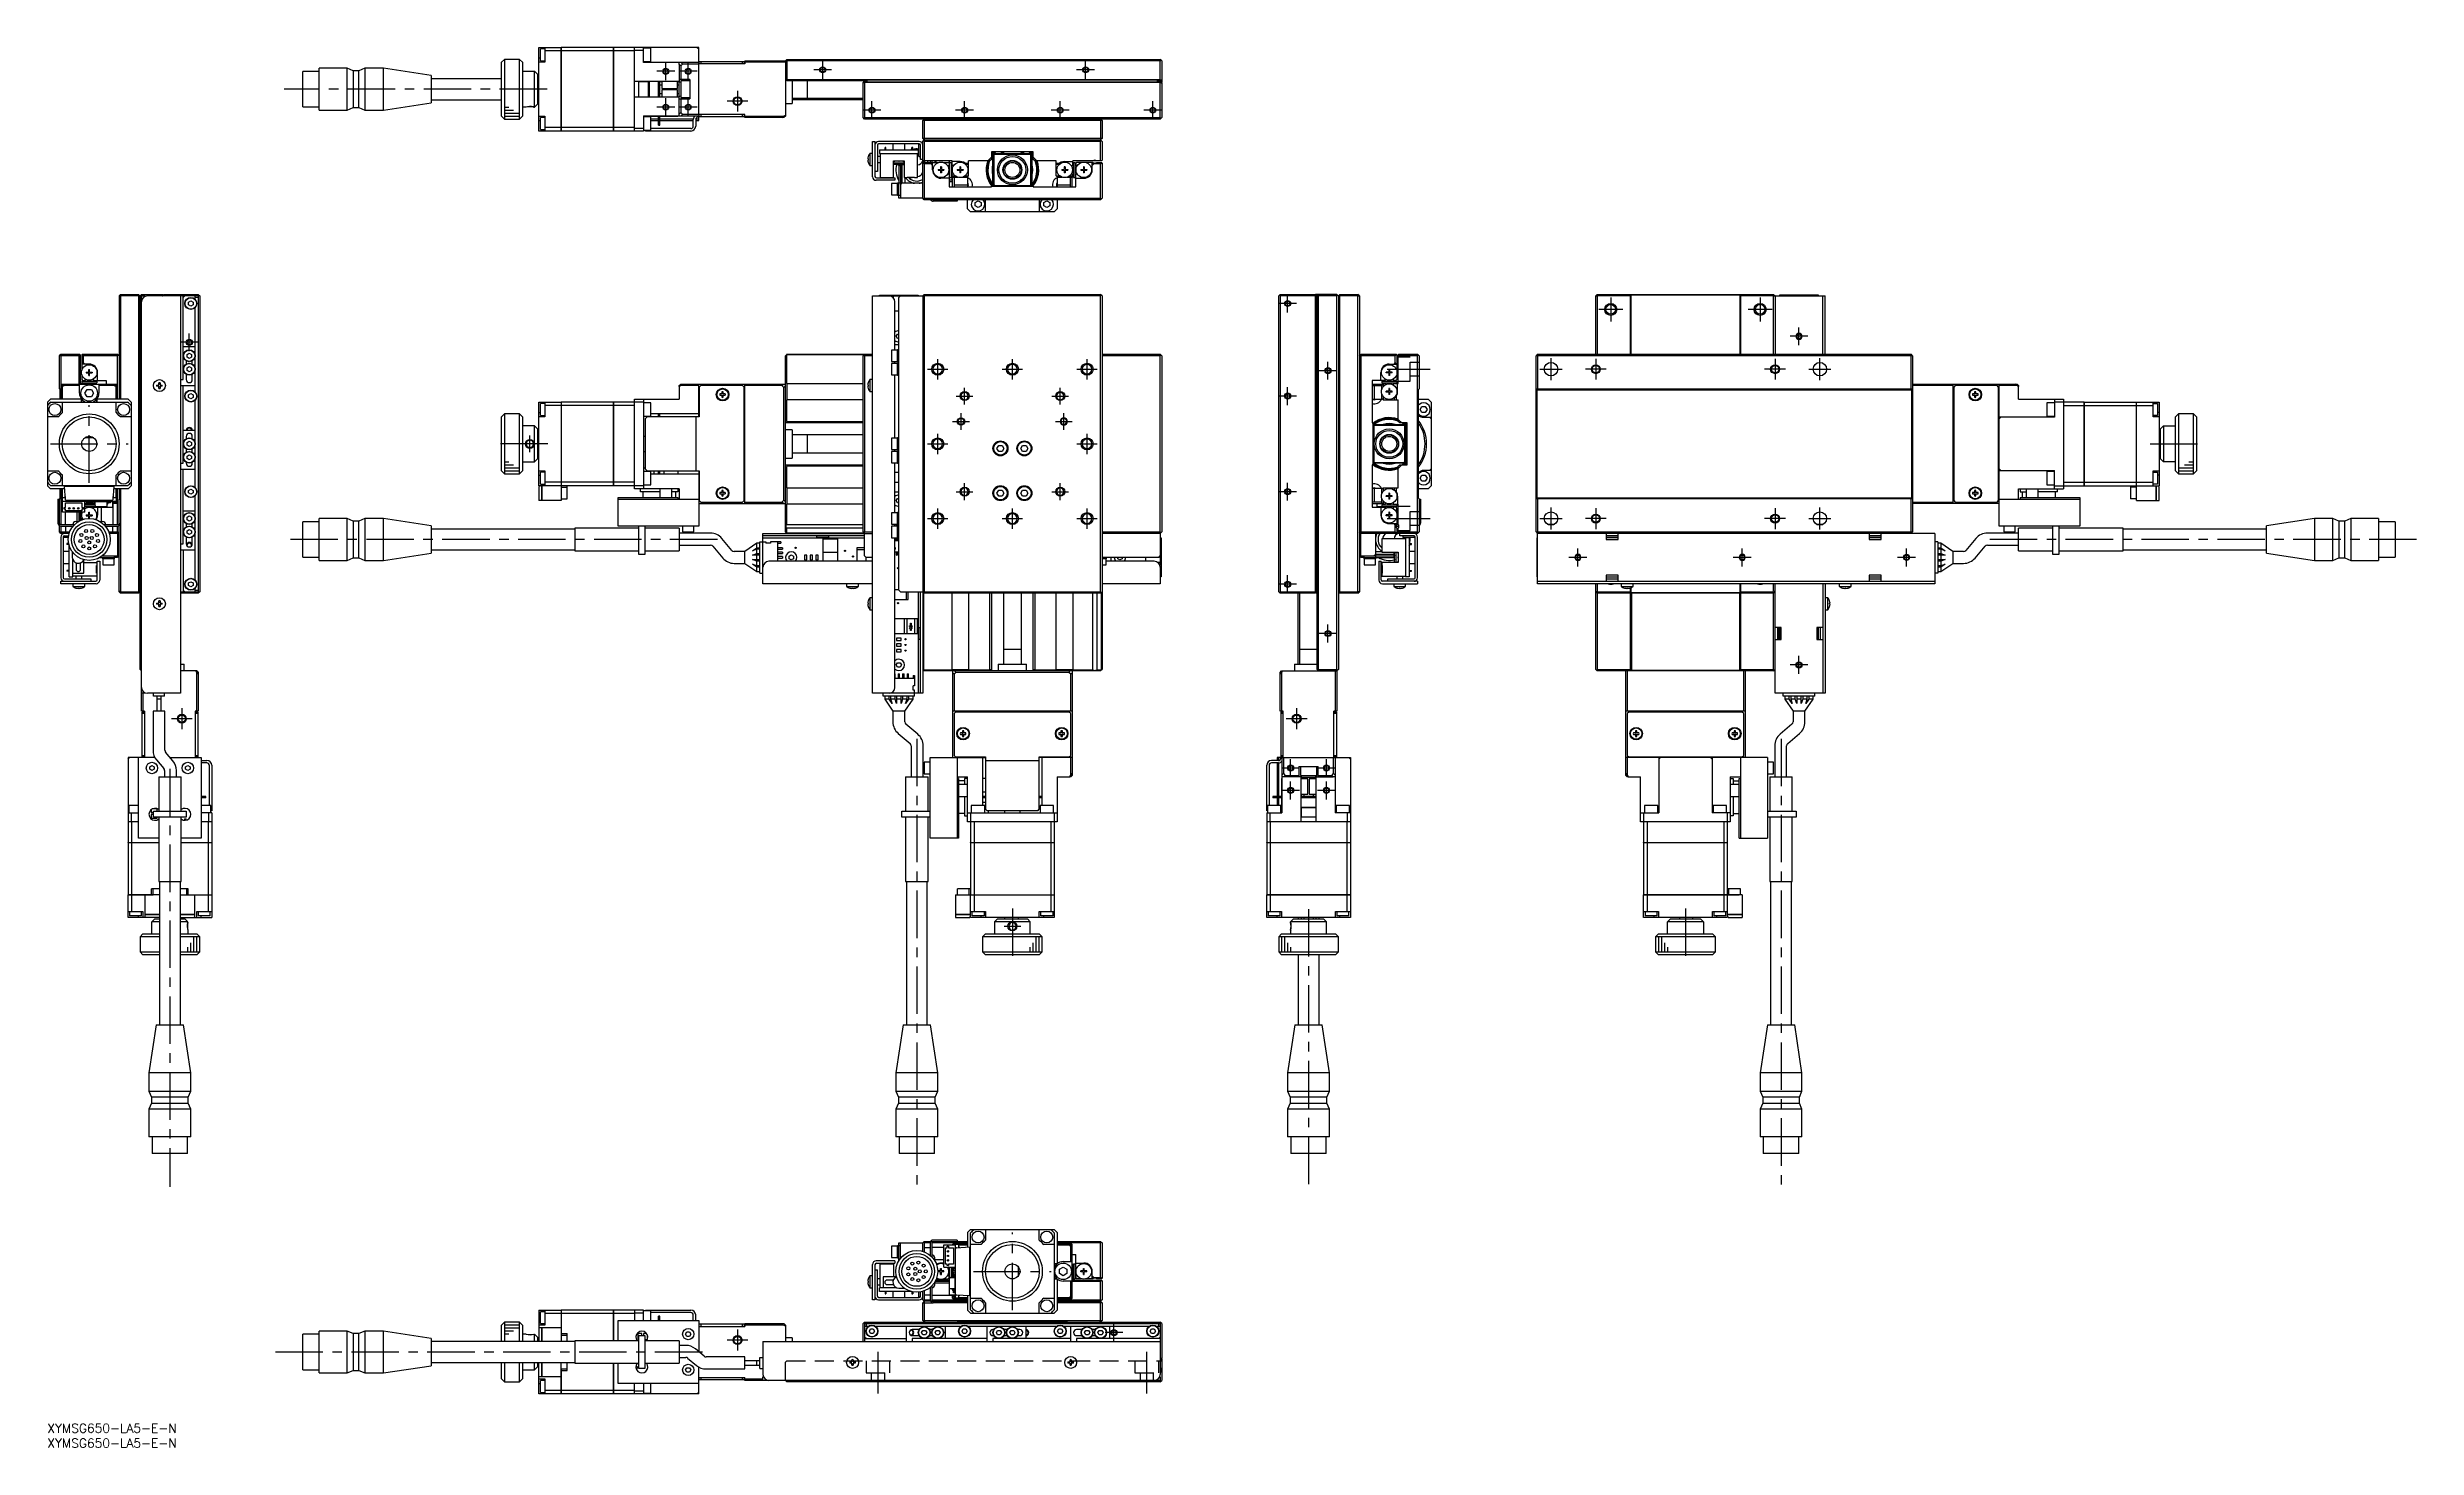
# Model space of a CAD drawing. Extents: x 0 to 793, y -8 to 461.
import ezdxf

# ---------------------------------------------------------------- set-up
doc = ezdxf.new("R2010")
doc.units = 0
doc.header["$LTSCALE"] = 0.5
doc.linetypes.add('CENTER', pattern=[50.8, 31.75, -6.35, 6.35, -6.35])
doc.linetypes.add('DASHED', pattern=[19.05, 12.7, -6.35])
for name, color, linetype in [('MSM_CENTER', 1, 'CENTER'), ('MSM_CONTINUOUS', 7, 'CONTINUOUS'), ('MSM_DASHED', 4, 'DASHED'), ('MSM_NARROW', 5, 'CONTINUOUS'), ('MSM_PART_NUMBER', 7, 'CONTINUOUS')]:
    doc.layers.add(name, color=color, linetype=linetype)
doc.styles.get("Standard").update_dxf_attribs({"font": 'txt.shx', "height": 1, "bigfont": 'bigfont.shx'})

# ---------------------------------------------------------------- blocks, each defined once
blk = doc.blocks.new('*U2')
at = {"layer": 'MSM_PART_NUMBER'}
blk.add_text('XYMSG650-LA5-E-N', height=3, dxfattribs=at).set_placement((0, -3))
blk = doc.blocks.new('*U3')
at = {"layer": 'MSM_PART_NUMBER'}
blk.add_text('XYMSG650-LA5-E-N', height=3, dxfattribs=at).set_placement((0, -8))

msp = doc.modelspace()

# ---------------------------------------------------------------- linework, layer by layer
at = {"layer": 'MSM_CENTER'}
for p, q in [((209.99, 452.72), (203.99, 452.72)), ((206.99, 449.72), (206.99, 455.72)), ((217.49, 452.72), (211.49, 452.72)), ((214.49, 449.72), (214.49, 455.72)), ((262.49, 453.22), (256.49, 453.22)), ((259.49, 450.22), (259.49, 456.22)), ((350.49, 453.22), (344.49, 453.22)), ((347.49, 450.22), (347.49, 456.22)), ((167.24, 446.72), (79.24, 446.72)), ((230.99, 446.22), (230.99, 439.22)), ((209.99, 440.72), (203.99, 440.72)), ((206.99, 437.72), (206.99, 443.72)), ((217.49, 440.72), (211.49, 440.72)), ((214.49, 437.72), (214.49, 443.72)), ((234.49, 442.72), (227.49, 442.72)), ((278.99, 439.72), (272.99, 439.72)), ((275.99, 436.72), (275.99, 442.72)), ((309.99, 439.72), (303.99, 439.72)), ((306.99, 436.72), (306.99, 442.72)), ((341.99, 439.72), (335.99, 439.72)), ((338.99, 436.72), (338.99, 442.72)), ((372.99, 439.72), (366.99, 439.72)), ((369.99, 436.72), (369.99, 442.72)), ((418.11, 375), (412.11, 375)), ((415.11, 372), (415.11, 378)), ((527.26, 373), (519.26, 373)), ((523.26, 377), (523.26, 369)), ((577.26, 373), (569.26, 373)), ((573.26, 377), (573.26, 369)), ((47.5, 359), (47.5, 365)), ((586.26, 361), (586.26, 367)), ((50.5, 362), (44.5, 362)), ((589.26, 364), (583.26, 364)), ((294.59, 353), (301.39, 353)), ((297.99, 349.6), (297.99, 356.4)), ((319.59, 353), (326.39, 353)), ((322.99, 349.6), (322.99, 356.4)), ((344.59, 353), (351.39, 353)), ((347.99, 349.6), (347.99, 356.4)), ((431.61, 352.5), (425.61, 352.5)), ((428.61, 349.5), (428.61, 355.5)), ((448.47, 353), (462.79, 353)), ((499.56, 353), (506.96, 353)), ((503.26, 349.3), (503.26, 356.7)), ((521.76, 353), (514.76, 353)), ((518.26, 356.5), (518.26, 349.5)), ((581.76, 353), (574.76, 353)), ((578.26, 356.5), (578.26, 349.5)), ((589.56, 353), (596.96, 353)), ((593.26, 349.3), (593.26, 356.7)), ((14, 315), (14, 341)), ((304.19, 344), (309.79, 344)), ((306.99, 341.2), (306.99, 346.8)), ((336.19, 344), (341.79, 344)), ((338.99, 341.2), (338.99, 346.8)), ((418.11, 344), (412.11, 344)), ((415.11, 341), (415.11, 347)), ((302.99, 335.5), (308.59, 335.5)), ((305.79, 332.7), (305.79, 338.3)), ((337.39, 335.5), (342.99, 335.5)), ((340.19, 332.7), (340.19, 338.3)), ((1, 328), (27, 328)), ((167.49, 328), (149.49, 328)), ((161.49, 325.2), (161.49, 330.8)), ((294.59, 328), (301.39, 328)), ((297.99, 324.6), (297.99, 331.4)), ((344.59, 328), (351.39, 328)), ((347.99, 324.6), (347.99, 331.4)), ((703.76, 328), (721.76, 328)), ((304.19, 312), (309.79, 312)), ((306.99, 309.2), (306.99, 314.8)), ((336.19, 312), (341.79, 312)), ((338.99, 309.2), (338.99, 314.8)), ((418.11, 312), (412.11, 312)), ((415.11, 309), (415.11, 315)), ((294.59, 303), (301.39, 303)), ((297.99, 299.6), (297.99, 306.4)), ((319.59, 303), (326.39, 303)), ((322.99, 299.6), (322.99, 306.4)), ((344.59, 303), (351.39, 303)), ((347.99, 299.6), (347.99, 306.4)), ((448.47, 303), (462.79, 303)), ((499.56, 303), (506.96, 303)), ((503.26, 299.3), (503.26, 306.7)), ((521.76, 303), (514.76, 303)), ((518.26, 306.5), (518.26, 299.5)), ((581.76, 303), (574.76, 303)), ((578.26, 306.5), (578.26, 299.5)), ((589.56, 303), (596.96, 303)), ((593.26, 299.3), (593.26, 306.7)), ((224.24, 296), (79.24, 296)), ((792.98, 296), (647.8, 296)), ((515.26, 290), (509.26, 290)), ((512.26, 287), (512.26, 293)), ((570.26, 290), (564.26, 290)), ((567.26, 287), (567.26, 293)), ((625.26, 290), (619.26, 290)), ((622.26, 287), (622.26, 293)), ((418.11, 281), (412.11, 281)), ((415.11, 278), (415.11, 284)), ((431.61, 264.5), (425.61, 264.5)), ((428.61, 261.5), (428.61, 267.5)), ((589.26, 254), (583.26, 254)), ((586.26, 251), (586.26, 257)), ((45, 239.5), (45, 232.5)), ((418.11, 239.5), (418.11, 232.5)), ((48.5, 236), (41.5, 236)), ((421.61, 236), (414.61, 236)), ((290.99, 229.25), (290.99, 79.25)), ((416.11, 216.5), (416.11, 222.5)), ((428.11, 216.5), (428.11, 222.5)), ((580.26, 229.25), (580.26, 79.25)), ((41, 219.25), (41, 79.25)), ((419.11, 219.5), (413.11, 219.5)), ((416.11, 209), (416.11, 215)), ((431.11, 219.5), (425.11, 219.5)), ((428.11, 209), (428.11, 215)), ((419.11, 212), (413.11, 212)), ((431.11, 212), (425.11, 212)), ((322.99, 172.5), (322.99, 154.5)), ((422.11, 172.25), (422.11, 79.25)), ((548.26, 172.5), (548.26, 154.5)), ((320.19, 166.5), (325.79, 166.5)), ((322.99, 38), (322.99, 64)), ((309.99, 51), (335.99, 51)), ((356.99, 27.5), (356.99, 33.5)), ((219.24, 24), (74.24, 24)), ((234.49, 28), (227.49, 28)), ((230.99, 31.5), (230.99, 24.5)), ((277.99, 24.06), (277.99, 10.12)), ((359.99, 30.5), (353.99, 30.5)), ((367.99, 10.12), (367.99, 24.06))]:
    msp.add_line(p, q, dxfattribs=at)
at = {"layer": 'MSM_CONTINUOUS'}
for p, q in [((164.49, 460.72), (171.99, 460.72)), ((164.49, 432.72), (164.49, 460.72)), ((164.99, 456.22), (164.99, 460.22)), ((166.49, 460.22), (164.99, 460.22)), ((166.49, 460.72), (166.49, 455.72)), ((171.99, 432.72), (171.99, 460.72)), ((171.99, 460.71), (172, 460.71)), ((189.49, 460.72), (172, 460.72)), ((172, 460.72), (172, 432.72)), ((189.49, 432.72), (189.49, 460.72)), ((189.49, 460.71), (189.5, 460.71)), ((189.5, 460.72), (189.5, 432.72)), ((217.99, 460.72), (189.5, 460.72)), ((196.49, 432.72), (196.49, 460.72)), ((199.49, 455.62), (199.49, 460.72)), ((201.99, 460.47), (199.49, 460.47)), ((201.99, 455.97), (201.99, 460.47)), ((217.49, 460.72), (217.99, 460.22)), ((217.99, 438.22), (217.99, 460.72)), ((85.49, 440.77), (85.49, 452.67)), ((90.99, 452.67), (85.49, 452.67)), ((90.99, 439.72), (90.99, 453.72)), ((100.29, 453.72), (90.99, 453.72)), ((100.29, 439.72), (100.29, 453.72)), ((102.29, 452.87), (100.29, 453.72)), ((102.29, 452.87), (102.29, 440.57)), ((104.29, 452.87), (102.29, 452.87)), ((106.29, 453.72), (104.29, 452.87)), ((104.29, 440.57), (104.29, 452.87)), ((106.29, 453.72), (106.29, 439.72)), ((112.49, 453.72), (106.29, 453.72)), ((112.49, 439.72), (112.49, 453.72)), ((128.49, 451.29), (112.49, 453.72)), ((152.99, 456.72), (151.99, 455.72)), ((151.99, 437.72), (151.99, 455.72)), ((152.99, 456.72), (152.99, 436.72)), ((157.99, 456.72), (152.99, 456.72)), ((157.99, 436.72), (157.99, 456.72)), ((158.99, 455.72), (157.99, 456.72)), ((158.99, 455.72), (158.99, 437.72)), ((158.99, 452.72), (162.99, 452.72)), ((162.99, 440.72), (162.99, 452.72)), ((163.99, 451.72), (162.99, 452.72)), ((164.49, 457.22), (164.99, 457.22)), ((166.49, 455.72), (164.49, 455.72)), ((164.99, 456.22), (166.49, 456.22)), ((171.99, 459.57), (166.49, 459.57)), ((171.99, 459.57), (172, 459.57)), ((189.49, 459.57), (172, 459.57)), ((189.49, 459.57), (189.5, 459.57)), ((196.49, 459.57), (189.5, 459.57)), ((199.49, 459.72), (196.49, 459.72)), ((199.49, 455.97), (201.99, 455.97)), ((217.99, 455.62), (199.49, 455.62)), ((211.49, 455.01), (211.49, 455.62)), ((211.99, 454.51), (211.49, 455.01)), ((211.49, 455.01), (211.49, 449.21)), ((212.6, 455.12), (211.99, 454.51)), ((211.99, 454.51), (211.99, 449.97)), ((212.1, 455.62), (212.6, 455.12)), ((217.99, 455.12), (212.6, 455.12)), ((233.49, 455.22), (217.99, 455.22)), ((218.19, 455.22), (218.19, 456.02)), ((218.19, 456.02), (233.19, 456.02)), ((218.69, 456.02), (218.69, 455.22)), ((232.69, 455.22), (232.69, 456.02)), ((233.19, 456.02), (233.19, 455.22)), ((233.49, 456.22), (233.49, 455.22)), ((233.49, 456.22), (246.99, 456.22)), ((246.99, 455.72), (233.49, 455.72)), ((246.99, 456.22), (247.49, 456.72)), ((246.99, 456.22), (246.99, 437.72)), ((247.24, 456.47), (247.49, 456.22)), ((247.49, 456.72), (372.49, 456.72)), ((247.49, 456.22), (247.49, 449.92)), ((372.49, 456.22), (247.49, 456.22)), ((372.99, 456.22), (372.49, 456.72)), ((372.49, 456.22), (372.74, 456.47)), ((372.49, 449.92), (372.49, 456.22)), ((372.99, 456.22), (372.99, 449.02)), ((128.49, 451.29), (128.49, 442.15)), ((151.99, 450.22), (128.49, 450.22)), ((163.99, 451.72), (163.99, 441.72)), ((164.49, 450.22), (163.99, 450.22)), ((164.49, 449.22), (163.99, 449.22)), ((163.99, 448.22), (164.49, 448.22)), ((164.49, 445.22), (163.99, 445.22)), ((163.99, 444.22), (164.49, 444.22)), ((211.49, 449.32), (196.49, 449.32)), ((196.49, 444.12), (211.49, 444.12)), ((197.99, 444.12), (197.99, 449.32)), ((201.19, 449.22), (197.99, 449.22)), ((197.99, 444.22), (201.19, 444.22)), ((201.19, 444.12), (201.19, 449.32)), ((201.39, 449.32), (201.39, 444.12)), ((204.49, 444.12), (204.49, 449.32)), ((204.99, 444.12), (204.99, 449.32)), ((205.69, 449.22), (204.99, 449.22)), ((204.99, 448.22), (205.69, 448.22)), ((205.69, 445.22), (204.99, 445.22)), ((204.99, 444.22), (205.69, 444.22)), ((205.69, 449.32), (205.69, 446.97)), ((205.69, 446.97), (210.89, 446.97)), ((205.69, 446.47), (205.69, 444.12)), ((210.89, 446.47), (205.69, 446.47)), ((210.89, 446.97), (210.89, 449.32)), ((211.39, 449.22), (210.89, 449.22)), ((210.89, 448.22), (211.39, 448.22)), ((210.89, 444.12), (210.89, 446.47)), ((211.39, 445.22), (210.89, 445.22)), ((210.89, 444.22), (211.39, 444.22)), ((210.99, 449.22), (210.99, 449.32)), ((210.99, 444.12), (210.99, 444.22)), ((211.39, 449.32), (211.39, 444.12)), ((214.99, 449.97), (211.49, 449.97)), ((211.99, 449), (211.49, 449.21)), ((211.49, 444.24), (211.99, 444.45)), ((211.49, 438.44), (211.49, 444.24)), ((211.99, 449.47), (211.99, 443.97)), ((214.99, 449.47), (211.99, 449.47)), ((214.99, 449.97), (214.99, 443.47)), ((246.99, 450.12), (247.34, 449.77)), ((247.49, 449.92), (247.34, 449.77)), ((247.34, 449.77), (247.49, 449.62)), ((372.99, 449.72), (247.39, 449.72)), ((247.49, 449.92), (372.49, 449.92)), ((247.49, 449.62), (274.39, 449.62)), ((249.29, 449.62), (249.29, 441.97)), ((254.29, 449.62), (254.29, 443.72)), ((272.99, 448.72), (273.49, 449.22)), ((272.99, 437.22), (272.99, 448.72)), ((273.09, 448.82), (273.09, 449.02)), ((274.09, 449.32), (273.39, 449.32)), ((273.39, 449.12), (273.49, 449.02)), ((273.49, 449.22), (372.49, 449.22)), ((273.49, 449.02), (273.49, 437.22)), ((372.49, 449.02), (273.49, 449.02)), ((274.39, 449.22), (274.39, 449.62)), ((371.59, 449.52), (372.99, 449.52)), ((371.59, 449.22), (371.59, 449.52)), ((372.59, 449.32), (371.89, 449.32)), ((372.69, 449.72), (372.49, 449.92)), ((372.49, 449.22), (372.59, 449.12)), ((372.49, 449.02), (372.59, 449.12)), ((372.49, 437.22), (372.49, 449.02)), ((372.59, 449.12), (372.99, 448.72)), ((372.89, 449.02), (372.89, 448.82)), ((372.99, 449.02), (372.89, 448.92)), ((372.99, 448.72), (372.99, 437.22)), ((85.49, 440.77), (90.99, 440.77)), ((90.99, 439.72), (100.29, 439.72)), ((100.29, 439.72), (102.29, 440.57)), ((102.29, 440.57), (104.29, 440.57)), ((104.29, 440.57), (106.29, 439.72)), ((106.29, 439.72), (112.49, 439.72)), ((112.49, 439.72), (128.49, 442.15)), ((128.49, 443.22), (151.99, 443.22)), ((151.99, 437.72), (152.99, 436.72)), ((152.99, 436.72), (157.99, 436.72)), ((157.99, 436.72), (158.99, 437.72)), ((160.24, 440.72), (158.99, 440.72)), ((160.24, 440.72), (160.24, 440.72)), ((162.74, 440.72), (162.99, 440.72)), ((162.99, 440.72), (163.99, 441.72)), ((163.99, 443.22), (164.49, 443.22)), ((164.49, 437.72), (166.49, 437.72)), ((164.49, 436.22), (164.99, 436.22)), ((164.99, 433.22), (164.99, 437.22)), ((166.49, 437.22), (164.99, 437.22)), ((166.49, 437.72), (166.49, 432.72)), ((199.49, 437.82), (199.49, 432.72)), ((199.49, 437.82), (217.99, 437.82)), ((199.49, 437.72), (204.49, 437.72)), ((201.99, 437.47), (199.49, 437.47)), ((201.99, 432.97), (201.99, 437.47)), ((204.49, 436.72), (201.99, 436.72)), ((201.99, 436.22), (204.49, 436.22)), ((204.49, 434.72), (204.49, 437.82)), ((204.99, 434.72), (204.99, 437.82)), ((204.99, 437.72), (210.99, 437.72)), ((216.19, 436.72), (204.99, 436.72)), ((204.99, 436.22), (216.19, 436.22)), ((210.99, 437.72), (210.99, 437.82)), ((211.49, 443.47), (214.99, 443.47)), ((211.49, 438.44), (211.99, 438.94)), ((211.49, 437.82), (211.49, 438.44)), ((211.99, 443.97), (214.99, 443.97)), ((211.99, 443.47), (211.99, 438.94)), ((211.99, 438.94), (212.6, 438.32)), ((212.6, 438.32), (212.1, 437.82)), ((212.6, 438.32), (217.99, 438.32)), ((216.19, 434.32), (216.19, 436.62)), ((217.99, 436.72), (216.99, 436.72)), ((216.99, 436.62), (216.99, 434.32)), ((216.99, 436.22), (217.99, 436.22)), ((233.19, 437.42), (217.79, 437.42)), ((217.99, 438.22), (217.99, 437.82)), ((233.49, 438.22), (217.99, 438.22)), ((217.99, 436.22), (217.99, 437.42)), ((218.19, 437.42), (218.19, 438.22)), ((218.69, 438.22), (218.69, 437.42)), ((232.69, 437.42), (232.69, 438.22)), ((233.19, 438.22), (233.19, 437.42)), ((233.49, 437.22), (233.49, 438.22)), ((233.49, 437.72), (246.37, 437.72)), ((246.49, 437.22), (233.49, 437.22)), ((245.87, 437.22), (246.37, 437.72)), ((246.37, 437.72), (246.99, 438.03)), ((246.99, 437.72), (246.49, 437.22)), ((246.99, 441.97), (249.29, 441.97)), ((249.29, 443.72), (272.99, 443.72)), ((272.99, 443.22), (249.29, 443.22)), ((273.49, 436.72), (272.99, 437.22)), ((273.49, 437.22), (273.24, 436.97)), ((273.49, 437.22), (372.49, 437.22)), ((372.49, 436.72), (273.49, 436.72)), ((292.99, 436.22), (293.49, 436.72)), ((292.99, 430.22), (292.99, 436.22)), ((352.99, 436.22), (292.99, 436.22)), ((293.49, 436.22), (293.69, 436.72)), ((293.49, 436.22), (293.49, 429.72)), ((304.84, 436.42), (304.54, 436.72)), ((304.84, 436.42), (341.14, 436.42)), ((341.44, 436.72), (341.14, 436.42)), ((352.28, 436.72), (352.49, 436.22)), ((352.49, 436.72), (352.99, 436.22)), ((352.49, 436.22), (352.49, 429.72)), ((352.99, 436.22), (352.99, 430.22)), ((372.74, 436.97), (372.49, 437.22)), ((372.49, 436.72), (372.99, 437.22)), ((171.99, 432.72), (164.49, 432.72)), ((164.99, 433.22), (166.49, 433.22)), ((171.99, 433.88), (166.49, 433.88)), ((171.99, 433.88), (172, 433.88)), ((171.99, 432.73), (172, 432.73)), ((189.49, 433.88), (172, 433.88)), ((189.49, 432.72), (172, 432.72)), ((189.49, 433.88), (189.5, 433.88)), ((189.49, 432.73), (189.5, 432.73)), ((196.49, 433.88), (189.5, 433.88)), ((199.49, 432.72), (189.5, 432.72)), ((196.49, 433.72), (199.49, 433.72)), ((199.49, 432.97), (201.99, 432.97)), ((200.19, 432.72), (200.19, 432.97)), ((215.39, 432.72), (200.19, 432.72)), ((200.69, 432.97), (200.69, 432.72)), ((215.39, 433.52), (201.99, 433.52)), ((204.49, 434.72), (204.99, 434.72)), ((276.19, 417.42), (276.19, 429.22)), ((276.19, 429.22), (276.99, 429.22)), ((276.99, 429.22), (276.99, 417.52)), ((291.79, 429.22), (278.19, 429.22)), ((291.79, 428.42), (278.19, 428.42)), ((282.99, 428.42), (282.99, 426.42)), ((286.99, 426.42), (286.99, 428.42)), ((291.69, 424.22), (291.69, 428.22)), ((292.13, 428.22), (291.69, 428.22)), ((352.99, 430.22), (292.99, 430.22)), ((292.99, 430.22), (293.49, 429.72)), ((292.99, 429.22), (293.49, 429.72)), ((292.99, 422.92), (292.99, 429.22)), ((293.24, 429.47), (293.49, 429.22)), ((293.49, 429.72), (352.49, 429.72)), ((293.49, 429.22), (293.49, 422.72)), ((352.49, 429.22), (293.49, 429.22)), ((304.89, 429.42), (304.59, 429.72)), ((304.89, 429.42), (341.09, 429.42)), ((307.99, 429.42), (307.99, 429.72)), ((337.99, 429.72), (337.99, 429.42)), ((341.39, 429.72), (341.09, 429.42)), ((352.99, 430.22), (352.49, 429.72)), ((352.49, 429.72), (352.99, 429.22)), ((352.49, 429.22), (352.74, 429.47)), ((352.49, 422.72), (352.49, 429.22)), ((352.99, 429.22), (352.99, 422.92)), ((274.6, 423.42), (274.73, 423.42)), ((274.73, 423.02), (274.6, 423.02)), ((274.73, 424.17), (274.73, 424.15)), ((274.73, 423.42), (274.73, 423.02)), ((274.73, 422.3), (274.73, 422.27)), ((275.29, 425.22), (275.29, 421.22)), ((276.19, 425.22), (275.29, 425.22)), ((275.29, 421.22), (276.19, 421.22)), ((277.79, 428.02), (277.79, 419.22)), ((278.74, 424.22), (277.79, 424.22)), ((277.79, 422.22), (278.74, 422.22)), ((278.49, 426.42), (278.49, 425.22)), ((278.49, 426.42), (291.49, 426.42)), ((278.49, 425.22), (291.49, 425.22)), ((278.74, 425.22), (278.74, 417.22)), ((280.61, 427.22), (280.36, 427.22)), ((280.36, 426.42), (280.36, 427.22)), ((280.61, 426.42), (280.61, 427.22)), ((283.24, 422.72), (286.74, 422.72)), ((283.24, 417.22), (283.24, 422.72)), ((286.74, 422.02), (283.24, 422.02)), ((286.74, 421.52), (283.24, 421.52)), ((286.74, 421.37), (284.99, 421.37)), ((284.99, 421.22), (285.49, 421.22)), ((284.99, 421.22), (284.99, 415.22)), ((285.49, 421.22), (285.49, 410.22)), ((285.99, 421.37), (285.99, 415.22)), ((286.74, 422.72), (286.74, 417.22)), ((289.61, 427.22), (289.36, 427.22)), ((289.36, 426.42), (289.36, 427.22)), ((289.61, 426.42), (289.61, 427.22)), ((291.24, 417.22), (291.24, 425.22)), ((291.49, 426.42), (291.49, 425.22)), ((291.69, 424.22), (292.19, 424.22)), ((292.19, 423.22), (292.19, 428.02)), ((292.99, 423.22), (292.19, 423.22)), ((293.19, 422.72), (292.99, 422.92)), ((292.99, 422.02), (293.09, 422.12)), ((292.99, 410.22), (292.99, 422.02)), ((293.19, 422.22), (293.09, 422.12)), ((293.09, 422.12), (293.49, 421.72)), ((293.11, 422.15), (293.11, 422.8)), ((302.79, 422.72), (293.19, 422.72)), ((293.19, 422.22), (298.37, 422.22)), ((293.49, 421.72), (293.49, 410.22)), ((295.79, 421.72), (293.49, 421.72)), ((295.49, 422.72), (295.49, 422.22)), ((296.29, 422.08), (295.79, 421.72)), ((295.79, 421.72), (296.29, 421.22)), ((295.99, 422.72), (295.99, 422.22)), ((296.29, 419.72), (296.29, 422.22)), ((296.99, 422.72), (296.99, 422.22)), ((299.23, 420.72), (298.94, 420.72)), ((298.94, 420.72), (298.94, 419.93)), ((299.23, 420.72), (299.23, 419.93)), ((299.8, 422.22), (301.49, 422.22)), ((301.79, 421.92), (301.49, 422.22)), ((301.79, 421.27), (301.65, 421.19)), ((301.79, 421.92), (301.79, 421.27)), ((301.91, 422.15), (301.91, 422.72)), ((301.99, 422.03), (301.93, 422.08)), ((301.99, 417.22), (301.99, 422.22)), ((301.99, 422.22), (302.59, 422.22)), ((302.59, 417.22), (302.59, 422.22)), ((302.79, 421.73), (302.59, 421.73)), ((302.79, 421.27), (302.79, 422.72)), ((305.49, 422.52), (302.79, 422.52)), ((303.16, 421.05), (302.79, 421.27)), ((302.99, 421.15), (302.99, 421.15)), ((305.63, 420.72), (305.34, 420.72)), ((305.34, 420.72), (305.34, 419.93)), ((305.63, 420.72), (305.63, 419.93)), ((307.08, 422.02), (308.29, 422.02)), ((308.29, 421.52), (307.63, 421.52)), ((315.49, 422.72), (308.29, 422.72)), ((308.29, 417.72), (308.29, 422.72)), ((314.78, 422.72), (315.99, 423.93)), ((315.99, 423.22), (315.49, 422.72)), ((329.99, 425.72), (315.99, 425.72)), ((315.99, 425.72), (315.99, 423.22)), ((316.49, 424.42), (316.79, 424.72)), ((316.49, 415.02), (316.49, 424.42)), ((316.99, 424.92), (316.79, 424.72)), ((316.79, 424.72), (316.79, 414.72)), ((316.99, 424.92), (317.29, 425.22)), ((328.99, 424.92), (316.99, 424.92)), ((317.29, 425.22), (328.69, 425.22)), ((328.69, 425.22), (328.99, 424.92)), ((329.19, 424.72), (328.99, 424.92)), ((329.19, 414.72), (329.19, 424.72)), ((329.19, 424.72), (329.49, 424.42)), ((329.49, 424.42), (329.49, 415.02)), ((329.99, 423.22), (329.99, 425.72)), ((329.99, 423.93), (331.19, 422.72)), ((330.49, 422.72), (329.99, 423.22)), ((337.69, 422.72), (330.49, 422.72)), ((337.69, 417.72), (337.69, 422.72)), ((337.69, 422.02), (338.89, 422.02)), ((338.34, 421.52), (337.69, 421.52)), ((340.63, 420.72), (340.34, 420.72)), ((340.34, 420.72), (340.34, 419.93)), ((340.49, 422.52), (343.19, 422.52)), ((340.63, 420.72), (340.63, 419.93)), ((343.19, 421.27), (342.81, 421.05)), ((342.99, 421.15), (342.99, 421.15)), ((352.79, 422.72), (343.19, 422.72)), ((343.19, 421.27), (343.19, 422.72)), ((343.39, 417.22), (343.39, 422.22)), ((343.39, 422.22), (343.99, 422.22)), ((343.99, 417.22), (343.99, 422.22)), ((344.49, 422.22), (344.19, 421.92)), ((344.19, 421.92), (344.19, 421.27)), ((344.32, 421.19), (344.19, 421.27)), ((346.17, 422.22), (344.49, 422.22)), ((347.03, 420.72), (346.74, 420.72)), ((346.74, 420.72), (346.74, 419.93)), ((347.03, 420.72), (347.03, 419.93)), ((349.92, 422.22), (347.6, 422.22)), ((349.69, 419.72), (349.69, 422.22)), ((350.19, 421.72), (349.69, 422.08)), ((349.69, 421.22), (350.19, 421.72)), ((352.49, 421.72), (350.19, 421.72)), ((351.25, 422.22), (352.79, 422.22)), ((352.49, 421.72), (352.89, 422.12)), ((352.49, 410.22), (352.49, 421.72)), ((352.99, 422.92), (352.79, 422.72)), ((352.89, 422.12), (352.79, 422.22)), ((352.89, 422.12), (352.99, 422.02)), ((352.99, 422.02), (352.99, 410.22)), ((277.79, 419.22), (276.99, 419.22)), ((283.69, 416.22), (277.39, 416.22)), ((277.49, 417.02), (283.69, 417.02)), ((278.74, 417.22), (283.24, 417.22)), ((282.49, 415.12), (282.49, 411.32)), ((284.49, 415.12), (282.49, 415.12)), ((283.69, 417.02), (283.69, 416.22)), ((284.49, 411.22), (284.49, 415.22)), ((292.99, 415.22), (284.49, 415.22)), ((284.99, 411.22), (284.99, 415.22)), ((285.49, 414.72), (285.99, 415.22)), ((286.74, 417.22), (287.74, 417.22)), ((286.99, 417.22), (286.99, 415.22)), ((287.74, 417.22), (287.74, 417.32)), ((287.74, 417.32), (290.24, 417.32)), ((288.54, 417.32), (288.54, 417.22)), ((288.54, 417.22), (289.44, 417.22)), ((288.91, 417.32), (288.91, 417.22)), ((289.06, 417.32), (289.06, 417.22)), ((289.44, 417.32), (289.44, 417.22)), ((290.24, 417.22), (290.24, 417.32)), ((290.24, 417.22), (291.24, 417.22)), ((298.09, 419.87), (298.88, 419.87)), ((298.09, 419.87), (298.09, 419.58)), ((298.09, 419.58), (298.88, 419.58)), ((298.62, 419.87), (298.62, 419.58)), ((298.94, 420.19), (299.23, 420.19)), ((298.94, 419.52), (298.94, 418.72)), ((298.94, 419.25), (299.23, 419.25)), ((299.23, 418.72), (298.94, 418.72)), ((301.79, 416.92), (299.09, 416.92)), ((299.23, 419.52), (299.23, 418.72)), ((299.29, 419.87), (300.09, 419.87)), ((299.29, 419.58), (300.09, 419.58)), ((299.56, 419.58), (299.56, 419.87)), ((300.09, 419.87), (300.09, 419.58)), ((301.41, 418.4), (301.79, 418.18)), ((301.59, 418.3), (301.58, 418.3)), ((301.79, 418.18), (301.79, 414.02)), ((301.79, 417.8), (301.99, 417.8)), ((302.99, 416.3), (301.79, 416.3)), ((301.79, 415.8), (302.99, 415.8)), ((302.99, 415.72), (301.79, 415.72)), ((301.79, 414.02), (315.99, 414.02)), ((301.99, 417.22), (302.59, 417.22)), ((302.59, 417.8), (302.79, 417.8)), ((302.79, 418.18), (302.92, 418.26)), ((302.79, 416.3), (302.79, 418.18)), ((302.79, 417.72), (303.29, 417.22)), ((302.79, 417.72), (303.82, 417.72)), ((302.79, 415.72), (302.79, 415.8)), ((302.99, 418.3), (302.99, 418.3)), ((302.99, 418.29), (302.99, 418.3)), ((302.99, 414.02), (302.99, 417.52)), ((304.77, 417.22), (303.29, 417.22)), ((303.54, 417.22), (303.54, 414.02)), ((303.54, 414.72), (308.04, 414.72)), ((304.49, 419.87), (305.28, 419.87)), ((304.49, 419.87), (304.49, 419.58)), ((304.49, 419.58), (305.28, 419.58)), ((305.02, 419.87), (305.02, 419.58)), ((305.34, 420.19), (305.63, 420.19)), ((305.34, 419.52), (305.34, 418.72)), ((305.34, 419.25), (305.63, 419.25)), ((305.63, 418.72), (305.34, 418.72)), ((305.63, 419.52), (305.63, 418.72)), ((305.69, 419.87), (306.49, 419.87)), ((305.69, 419.58), (306.49, 419.58)), ((305.96, 419.58), (305.96, 419.87)), ((308.04, 417.22), (306.2, 417.22)), ((306.49, 419.87), (306.49, 419.58)), ((307.15, 417.72), (308.29, 417.72)), ((307.79, 417.22), (308.29, 417.72)), ((308.04, 414.02), (308.04, 417.22)), ((315.99, 414.02), (315.99, 414.22)), ((315.99, 414.22), (329.99, 414.22)), ((316.79, 414.72), (316.49, 415.02)), ((316.79, 414.72), (316.99, 414.52)), ((317.29, 414.22), (316.99, 414.52)), ((316.99, 414.52), (328.99, 414.52)), ((319.82, 416.52), (320.01, 416.52)), ((320.24, 416.3), (320.01, 416.52)), ((320.24, 416.3), (320.07, 416.3)), ((320.24, 416.16), (320.24, 416.3)), ((320.24, 416.16), (320.24, 416.16)), ((325.96, 416.52), (325.74, 416.3)), ((325.9, 416.3), (325.74, 416.3)), ((325.74, 416.3), (325.74, 416.16)), ((325.96, 416.52), (326.15, 416.52)), ((328.99, 414.52), (328.69, 414.22)), ((328.99, 414.52), (329.19, 414.72)), ((329.49, 415.02), (329.19, 414.72)), ((329.99, 414.22), (329.99, 414.02)), ((329.99, 414.02), (344.19, 414.02)), ((337.69, 417.72), (338.82, 417.72)), ((337.69, 417.72), (338.19, 417.22)), ((339.77, 417.22), (337.94, 417.22)), ((337.94, 417.22), (337.94, 414.02)), ((337.94, 414.72), (342.44, 414.72)), ((339.49, 419.87), (340.28, 419.87)), ((339.49, 419.87), (339.49, 419.58)), ((339.49, 419.58), (340.28, 419.58)), ((340.02, 419.87), (340.02, 419.58)), ((340.34, 420.19), (340.63, 420.19)), ((340.34, 419.52), (340.34, 418.72)), ((340.34, 419.25), (340.63, 419.25)), ((340.63, 418.72), (340.34, 418.72)), ((340.63, 419.52), (340.63, 418.72)), ((340.69, 419.87), (341.49, 419.87)), ((340.69, 419.58), (341.49, 419.58)), ((340.96, 419.58), (340.96, 419.87)), ((342.69, 417.22), (341.2, 417.22)), ((341.49, 419.87), (341.49, 419.58)), ((342.15, 417.72), (343.19, 417.72)), ((342.44, 414.02), (342.44, 417.22)), ((342.69, 417.22), (343.19, 417.72)), ((342.99, 418.29), (342.99, 418.3)), ((342.99, 414.02), (342.99, 417.52)), ((343.05, 418.26), (343.19, 418.18)), ((343.19, 417.72), (343.19, 418.18)), ((343.39, 417.22), (343.99, 417.22)), ((344.19, 418.18), (344.56, 418.4)), ((344.19, 414.02), (344.19, 418.18)), ((344.19, 416.92), (346.89, 416.92)), ((345.89, 419.87), (346.68, 419.87)), ((345.89, 419.87), (345.89, 419.58)), ((345.89, 419.58), (346.68, 419.58)), ((346.42, 419.87), (346.42, 419.58)), ((346.74, 420.19), (347.03, 420.19)), ((346.74, 419.52), (346.74, 418.72)), ((346.74, 419.25), (347.03, 419.25)), ((347.03, 418.72), (346.74, 418.72)), ((347.03, 419.52), (347.03, 418.72)), ((347.09, 419.87), (347.89, 419.87)), ((347.09, 419.58), (347.89, 419.58)), ((347.36, 419.58), (347.36, 419.87)), ((347.89, 419.87), (347.89, 419.58)), ((282.49, 411.32), (284.49, 411.32)), ((284.49, 411.22), (285.49, 411.22)), ((284.99, 410.22), (284.99, 411.22)), ((292.99, 410.22), (284.99, 410.22)), ((293.49, 409.72), (292.99, 410.22)), ((293.49, 410.22), (293.24, 409.97)), ((293.49, 410.22), (352.49, 410.22)), ((352.49, 409.72), (293.49, 409.72)), ((304.49, 409.22), (296.49, 409.22)), ((304.49, 409.72), (304.49, 409.22)), ((307.99, 406.72), (307.99, 409.72)), ((307.99, 406.72), (308.99, 405.72)), ((313.99, 405.72), (308.99, 405.72)), ((310.49, 408.8), (311.49, 409.38)), ((310.49, 407.65), (310.49, 408.8)), ((311.49, 407.07), (310.49, 407.65)), ((311.49, 409.38), (312.49, 408.8)), ((312.49, 407.65), (311.49, 407.07)), ((312.49, 408.8), (312.49, 407.65)), ((313.99, 405.72), (313.99, 409.72)), ((331.99, 405.72), (313.99, 405.72)), ((331.99, 409.72), (331.99, 405.72)), ((336.99, 405.72), (331.99, 405.72)), ((333.49, 408.8), (334.49, 409.38)), ((333.49, 407.65), (333.49, 408.8)), ((334.49, 407.07), (333.49, 407.65)), ((334.49, 409.38), (335.49, 408.8)), ((335.49, 407.65), (334.49, 407.07)), ((335.49, 408.8), (335.49, 407.65)), ((336.99, 405.72), (337.99, 406.72)), ((337.99, 409.72), (337.99, 406.72)), ((352.74, 409.97), (352.49, 410.22)), ((352.99, 410.22), (352.49, 409.72)), ((24.5, 378), (24, 377.5)), ((24.5, 377.5), (24, 377.29)), ((24, 377.5), (24, 343)), ((24.5, 378), (30.5, 378)), ((24.5, 378), (24.5, 343)), ((31, 377.5), (24.5, 377.5)), ((30.5, 378), (31, 377.5)), ((30.5, 378), (30.5, 278)), ((31.5, 378), (31, 377.5)), ((31, 252.5), (31, 377.5)), ((31.5, 377.5), (31.25, 377.75)), ((31.5, 378), (38.7, 378)), ((31.5, 238.5), (31.5, 377.5)), ((31.5, 377.5), (32.7, 377.5)), ((50.5, 377.5), (33.5, 377.5)), ((34.3, 377.5), (34.3, 377.8)), ((34.3, 377.8), (35.5, 377.8)), ((35.5, 377.5), (35.5, 377.8)), ((38, 377.7), (37.8, 377.5)), ((38, 378), (38, 377.5)), ((38.2, 377.5), (38.2, 378)), ((38.4, 377.6), (38.4, 377.5)), ((38.5, 377.5), (38.6, 377.6)), ((38.6, 377.6), (39, 378)), ((38.7, 377.5), (38.6, 377.6)), ((38.7, 378), (38.8, 377.9)), ((38.7, 377.9), (38.9, 377.9)), ((39, 378), (50.5, 378)), ((44.5, 377.5), (44.5, 244.5)), ((45.5, 349.5), (45.5, 377.5)), ((45.5, 377), (46, 377.5)), ((47.25, 375.43), (48, 375.87)), ((47.25, 374.57), (47.25, 375.43)), ((48, 374.13), (47.25, 374.57)), ((48, 375.87), (48.75, 375.43)), ((48.75, 374.57), (48, 374.13)), ((48.75, 375.43), (48.75, 374.57)), ((49.5, 376.32), (49.5, 377.5)), ((50.5, 377), (49.5, 377)), ((49.5, 345.32), (49.5, 373.68)), ((50.5, 378), (51, 377.5)), ((50.75, 377.75), (50.5, 377.5)), ((50.5, 377.5), (50.5, 278.5)), ((51, 377.5), (51, 278.5)), ((276.19, 244.5), (276.19, 377.5)), ((276.19, 377.5), (292.99, 377.5)), ((278.49, 377.5), (278.49, 377.8)), ((278.49, 377.8), (291.49, 377.8)), ((283.24, 376.76), (283.24, 377.5)), ((283.69, 359.4), (283.69, 375.5)), ((285.49, 377.5), (284.99, 377)), ((284.99, 279), (284.99, 377)), ((291.49, 377.8), (291.49, 377.5)), ((293.49, 378), (292.99, 377.5)), ((292.99, 377.5), (292.99, 244.5)), ((293.49, 377.5), (293.24, 377.75)), ((293.49, 378), (352.49, 378)), ((293.49, 377.5), (293.49, 278.5)), ((352.49, 377.5), (293.49, 377.5)), ((352.99, 377.5), (352.49, 378)), ((352.74, 377.75), (352.49, 377.5)), ((352.49, 278.5), (352.49, 377.5)), ((352.99, 377.5), (352.99, 252.5)), ((412.61, 378), (412.11, 377.5)), ((412.11, 278.5), (412.11, 377.5)), ((412.61, 377.5), (412.36, 377.75)), ((412.61, 378), (424.11, 378)), ((412.61, 377.5), (412.61, 278.5)), ((424.41, 377.5), (412.61, 377.5)), ((424.11, 378), (424.51, 377.6)), ((424.21, 377.9), (424.41, 377.9)), ((424.31, 377.9), (424.41, 378)), ((431.61, 378), (424.41, 378)), ((424.51, 377.6), (424.41, 377.5)), ((424.41, 278.5), (424.41, 377.5)), ((424.51, 377.6), (424.61, 377.5)), ((424.61, 377.5), (424.61, 278.5)), ((424.61, 376.6), (424.91, 376.6)), ((424.71, 376.9), (424.71, 377.6)), ((424.91, 376.6), (424.91, 378)), ((425.11, 252.4), (425.11, 378)), ((425.31, 377.5), (425.11, 377.7)), ((425.31, 377.5), (425.31, 252.5)), ((431.61, 377.5), (425.31, 377.5)), ((431.61, 378), (432.11, 377.5)), ((431.86, 377.75), (431.61, 377.5)), ((431.61, 252.5), (431.61, 377.5)), ((432.61, 378), (432.11, 377.5)), ((438.61, 377.5), (432.11, 377.5)), ((432.11, 377.5), (432.11, 252.5)), ((432.61, 278), (432.61, 378)), ((432.61, 378), (438.61, 378)), ((438.61, 278), (438.61, 378)), ((439.11, 377.5), (438.61, 378)), ((439.11, 377.29), (438.61, 377.5)), ((439.11, 377.5), (439.11, 278.5)), ((518.26, 377.5), (518.76, 378)), ((518.26, 358), (518.26, 377.5)), ((518.76, 377.29), (518.26, 377.5)), ((518.96, 377.5), (518.76, 378)), ((518.76, 378), (577.76, 378)), ((518.96, 377.5), (518.76, 377.29)), ((518.76, 377.29), (518.76, 358)), ((529.81, 377.5), (518.96, 377.5)), ((529.81, 377.5), (530.11, 377.8)), ((529.81, 358), (529.81, 377.5)), ((530.11, 358), (530.11, 377.8)), ((566.41, 377.8), (530.11, 377.8)), ((566.41, 377.8), (566.41, 358)), ((566.41, 377.8), (566.71, 377.5)), ((566.71, 377.5), (566.71, 358)), ((577.55, 377.5), (566.71, 377.5)), ((577.76, 378), (577.55, 377.5)), ((577.76, 377.29), (577.55, 377.5)), ((577.76, 378), (578.26, 377.5)), ((578.26, 377.5), (577.76, 377.29)), ((577.76, 358), (577.76, 377.29)), ((578.26, 377.5), (578.26, 358)), ((578.26, 377.5), (595.06, 377.5)), ((579.76, 377.8), (579.76, 377.5)), ((592.76, 377.8), (579.76, 377.8)), ((592.76, 377.5), (592.76, 377.8)), ((594.26, 358), (594.26, 377.5)), ((595.06, 358), (595.06, 377.5)), ((283.69, 372.5), (284.99, 372.5)), ((4, 357.5), (4.5, 358)), ((4, 346.4), (4, 357.5)), ((4.5, 357.5), (4.25, 357.75)), ((4.5, 358), (10.8, 358)), ((4.5, 357.5), (4.5, 343)), ((10.6, 357.5), (4.5, 357.5)), ((10.6, 357.5), (10.95, 357.85)), ((10.6, 348), (10.6, 357.5)), ((10.8, 358), (11, 357.8)), ((11, 357.8), (11, 348.2)), ((11.7, 358), (11.5, 357.8)), ((11.5, 357.8), (11.5, 352.61)), ((12, 357.5), (11.6, 357.9)), ((11.7, 358), (23.5, 358)), ((12, 357.5), (12, 355.2)), ((23.5, 357.5), (12, 357.5)), ((23.5, 358), (24, 357.5)), ((23.75, 357.75), (23.5, 357.5)), ((23.5, 343), (23.5, 357.5)), ((49.5, 360.5), (45.5, 360.5)), ((46.75, 357.93), (47.5, 358.37)), ((46.75, 357.07), (46.75, 357.93)), ((47.5, 356.63), (46.75, 357.07)), ((47.5, 358.37), (48.25, 357.93)), ((48.25, 357.07), (47.5, 356.63)), ((48.25, 357.93), (48.25, 357.07)), ((246.99, 357.5), (247.34, 357.85)), ((246.99, 298.5), (246.99, 357.5)), ((247.49, 358), (247.34, 357.85)), ((247.34, 357.85), (247.39, 357.8)), ((247.39, 357.8), (247.39, 348.2)), ((273.29, 357.8), (247.39, 357.8)), ((247.49, 358), (276.19, 358)), ((273.49, 358), (272.99, 357.5)), ((272.99, 298.5), (272.99, 357.5)), ((273.24, 357.75), (273.49, 357.5)), ((276.19, 357.5), (273.49, 357.5)), ((273.49, 357.5), (273.49, 298.5)), ((282.49, 359.4), (282.49, 355.6)), ((284.49, 359.4), (282.49, 359.4)), ((284.99, 361.1), (283.69, 361.1)), ((284.12, 364), (284.55, 364.75)), ((284.55, 363.25), (284.12, 364)), ((284.49, 355.5), (284.49, 359.5)), ((284.99, 359.5), (284.49, 359.5)), ((284.55, 364.75), (284.99, 364.75)), ((284.99, 363.25), (284.55, 363.25)), ((352.99, 358), (372.49, 358)), ((372.49, 357.5), (352.99, 357.5)), ((372.99, 357.5), (372.49, 358)), ((372.49, 357.5), (372.74, 357.75)), ((372.49, 298.5), (372.49, 357.5)), ((372.99, 357.5), (372.99, 298.5)), ((439.11, 357.5), (439.61, 358)), ((439.61, 357.5), (439.36, 357.75)), ((439.61, 358), (451.41, 358)), ((439.61, 357.5), (439.61, 298.5)), ((451.11, 357.5), (439.61, 357.5)), ((451.51, 357.9), (451.11, 357.5)), ((451.11, 355.2), (451.11, 357.5)), ((451.41, 358), (451.61, 357.8)), ((451.61, 357.8), (451.61, 352.61)), ((452.11, 357.8), (452.31, 358)), ((452.11, 348.2), (452.11, 357.8)), ((458.61, 357.5), (452.11, 357.5)), ((452.31, 358), (458.61, 358)), ((458.61, 358), (459.11, 357.5)), ((458.86, 357.75), (458.61, 357.5)), ((458.61, 298.5), (458.61, 357.5)), ((459.11, 357.5), (459.11, 346.4)), ((498.76, 358), (498.26, 357.5)), ((498.26, 298.5), (498.26, 357.5)), ((498.51, 357.75), (498.76, 357.5)), ((498.76, 358), (623.76, 358)), ((623.76, 357.5), (498.76, 357.5)), ((498.76, 357.5), (498.76, 346.4)), ((624.26, 357.5), (623.76, 358)), ((623.76, 357.5), (624.01, 357.75)), ((623.76, 346.4), (623.76, 357.5)), ((624.26, 357.5), (624.26, 298.5)), ((14, 354.7), (11.5, 354.7)), ((11.5, 351.19), (11.5, 349.5)), ((11.5, 349.5), (11.8, 349.2)), ((11.5, 349), (11.5, 348.4)), ((11.5, 349), (16.5, 349)), ((12, 355.2), (11.65, 354.7)), ((11.8, 349.2), (12.46, 349.2)), ((12.5, 354.7), (12, 355.2)), ((12.46, 349.2), (12.54, 349.34)), ((13, 352.04), (13.8, 352.04)), ((13, 352.04), (13, 351.75)), ((13, 351.75), (13.8, 351.75)), ((13.53, 351.75), (13.53, 352.04)), ((13.86, 352.9), (14.15, 352.9)), ((13.86, 352.1), (13.86, 352.9)), ((14.15, 352.37), (13.86, 352.37)), ((13.86, 350.9), (13.86, 351.69)), ((13.86, 351.43), (14.15, 351.43)), ((13.86, 350.9), (14.15, 350.9)), ((14.15, 352.1), (14.15, 352.9)), ((14.15, 350.9), (14.15, 351.69)), ((14.21, 352.04), (15, 352.04)), ((14.21, 351.75), (15, 351.75)), ((14.47, 351.75), (14.47, 352.04)), ((15, 352.04), (15, 351.75)), ((15.33, 349.58), (15.54, 349.2)), ((15.54, 349.2), (19.7, 349.2)), ((16.5, 349), (16.5, 348.4)), ((16.8, 349.2), (16.8, 351.9)), ((19.7, 349.2), (19.7, 348)), ((44.5, 349.5), (45.5, 349.5)), ((46.5, 355.77), (46.5, 354.73)), ((46.5, 351.27), (46.5, 349.5)), ((46.75, 353.43), (47.5, 353.87)), ((46.75, 352.57), (46.75, 353.43)), ((47.5, 352.13), (46.75, 352.57)), ((47.5, 353.87), (48.25, 353.43)), ((48.25, 352.57), (47.5, 352.13)), ((48.25, 353.43), (48.25, 352.57)), ((48.5, 354.73), (48.5, 355.77)), ((48.5, 349.5), (48.5, 351.27)), ((275.29, 349.5), (275.29, 345.5)), ((276.19, 349.5), (275.29, 349.5)), ((282.49, 355.6), (284.49, 355.6)), ((282.49, 354.9), (282.49, 351.1)), ((284.49, 354.9), (282.49, 354.9)), ((282.49, 351.1), (284.49, 351.1)), ((283.69, 354.9), (283.69, 355.6)), ((283.69, 329.9), (283.69, 351.1)), ((284.49, 355.5), (284.99, 355.5)), ((284.49, 351), (284.49, 355)), ((284.99, 355), (284.49, 355)), ((284.49, 351), (284.99, 351)), ((447.56, 349.2), (443.41, 349.2)), ((443.41, 349.2), (443.41, 335)), ((446.31, 349.2), (446.31, 351.9)), ((446.61, 349), (446.61, 348.4)), ((446.61, 349), (451.61, 349)), ((447.78, 349.58), (447.56, 349.2)), ((448.9, 352.04), (448.11, 352.04)), ((448.11, 351.75), (448.11, 352.04)), ((448.9, 351.75), (448.11, 351.75)), ((448.64, 352.04), (448.64, 351.75)), ((449.25, 352.9), (448.96, 352.9)), ((448.96, 352.9), (448.96, 352.1)), ((449.25, 352.37), (448.96, 352.37)), ((448.96, 351.69), (448.96, 350.9)), ((448.96, 351.43), (449.25, 351.43)), ((449.25, 350.9), (448.96, 350.9)), ((449.11, 354.7), (451.61, 354.7)), ((449.25, 352.9), (449.25, 352.1)), ((449.25, 351.69), (449.25, 350.9)), ((450.11, 352.04), (449.31, 352.04)), ((450.11, 351.75), (449.31, 351.75)), ((449.58, 352.04), (449.58, 351.75)), ((450.11, 351.75), (450.11, 352.04)), ((450.65, 349.2), (450.57, 349.34)), ((451.11, 355.2), (450.61, 354.7)), ((451.31, 349.2), (450.65, 349.2)), ((451.46, 354.7), (451.11, 355.2)), ((451.31, 349.2), (451.61, 349.5)), ((451.61, 351.19), (451.61, 349.5)), ((451.61, 349), (451.61, 348.4)), ((1, 343), (0, 342)), ((0, 342), (0, 314)), ((11.4, 343), (1, 343)), ((1.15, 342), (26.85, 342)), ((4, 346.4), (4.3, 346.1)), ((4.3, 343), (4.3, 346.1)), ((5, 348), (4.5, 347.5)), ((4.7, 343), (4.7, 347.5)), ((4.7, 347.5), (5.1, 347.5)), ((5.1, 347), (4.7, 347)), ((5, 348), (23, 348)), ((5, 342), (5, 338.5)), ((5.1, 347.5), (5.6, 348)), ((5.71, 347.5), (5.1, 347.19)), ((5.1, 343), (5.1, 347.5)), ((5.5, 348), (5.5, 347.9)), ((6.21, 348), (5.71, 347.5)), ((10.75, 347.5), (5.71, 347.5)), ((10.75, 345), (10.75, 348)), ((11, 348.2), (12.46, 348.2)), ((11.1, 348.2), (11.1, 348)), ((11.4, 342), (11.4, 343)), ((11.5, 348.4), (16.5, 348.4)), ((11.51, 342), (11.51, 342.91)), ((12.46, 348.2), (12.57, 348)), ((12.56, 345), (13.28, 346.25)), ((13.28, 343.75), (12.56, 345)), ((13.28, 346.25), (14.72, 346.25)), ((14.72, 343.75), (13.28, 343.75)), ((14.72, 346.25), (15.44, 345)), ((15.44, 345), (14.72, 343.75)), ((15.46, 348.06), (15.54, 348.2)), ((16, 348.2), (15.54, 348.2)), ((16.2, 348), (16, 348.2)), ((16, 348), (16, 348.2)), ((16.49, 342.91), (16.49, 342)), ((16.6, 343), (16.6, 342)), ((27, 343), (16.6, 343)), ((17.25, 348), (17.25, 345)), ((22.29, 347.5), (17.25, 347.5)), ((22.29, 347.5), (21.79, 348)), ((22.9, 347.19), (22.29, 347.5)), ((22.4, 348), (22.9, 347.5)), ((22.5, 348), (22.5, 347.9)), ((22.9, 347.5), (23.3, 347.5)), ((22.9, 347.5), (22.9, 343)), ((23.3, 347), (22.9, 347)), ((23.5, 347.5), (23, 348)), ((23, 338.5), (23, 342)), ((23.3, 347.5), (23.3, 343)), ((28, 342), (27, 343)), ((28, 342), (28, 314)), ((36.57, 347.7), (37.3, 347.7)), ((37.3, 347.3), (36.57, 347.3)), ((37.3, 347.7), (37.3, 348.43)), ((37.3, 346.57), (37.3, 347.3)), ((37.7, 348.43), (37.7, 347.7)), ((37.7, 347.7), (38.43, 347.7)), ((37.7, 347.3), (37.7, 346.57)), ((38.43, 347.3), (37.7, 347.3)), ((44.5, 347.5), (49.5, 347.5)), ((45.5, 321.5), (45.5, 347.5)), ((47.25, 344.43), (48, 344.87)), ((47.25, 343.57), (47.25, 344.43)), ((48, 343.13), (47.25, 343.57)), ((48, 344.87), (48.75, 344.43)), ((48.75, 343.57), (48, 343.13)), ((48.75, 344.43), (48.75, 343.57)), ((49.5, 313.32), (49.5, 342.68)), ((164.49, 342), (171.99, 342)), ((164.49, 314), (164.49, 342)), ((164.99, 337.5), (164.99, 341.5)), ((166.49, 341.5), (164.99, 341.5)), ((166.49, 342), (166.49, 337)), ((171.99, 342), (171.99, 309)), ((171.99, 341.99), (172, 341.99)), ((189.49, 342), (172, 342)), ((172, 342), (172, 310)), ((189.49, 314), (189.49, 342)), ((189.49, 341.99), (189.5, 341.99)), ((199.49, 342), (189.5, 342)), ((189.5, 342), (189.5, 314)), ((196.49, 343), (211.49, 343)), ((196.49, 313), (196.49, 343)), ((199.49, 343), (199.49, 313)), ((201.99, 341.75), (199.49, 341.75)), ((201.99, 337.25), (201.99, 341.75)), ((211.49, 347.5), (211.99, 348)), ((212.1, 347.5), (211.49, 347.19)), ((211.49, 347.19), (211.49, 347.5)), ((211.49, 347.19), (211.49, 343)), ((211.99, 348), (246.99, 348)), ((212.6, 348), (212.1, 347.5)), ((217.99, 347.5), (212.1, 347.5)), ((217.99, 337), (217.99, 348)), ((218.69, 347.5), (218.19, 347)), ((218.19, 347), (218.19, 337)), ((232.69, 347.5), (218.69, 347.5)), ((225.75, 344.74), (225.07, 344.74)), ((225.07, 344.26), (225.75, 344.26)), ((225.75, 345.42), (225.75, 344.74)), ((225.75, 344.26), (225.75, 343.58)), ((226.23, 344.74), (226.23, 345.42)), ((226.9, 344.74), (226.23, 344.74)), ((226.23, 343.58), (226.23, 344.26)), ((226.23, 344.26), (226.9, 344.26)), ((233.19, 347), (232.69, 347.5)), ((233.19, 309), (233.19, 347)), ((233.49, 308), (233.49, 348)), ((245.87, 347.5), (233.49, 347.5)), ((245.87, 347.5), (246.37, 348)), ((246.49, 346.89), (245.87, 347.5)), ((246.99, 347.39), (246.49, 346.89)), ((246.49, 309.11), (246.49, 346.89)), ((247.39, 348.2), (272.99, 348.2)), ((247.39, 342.7), (247.39, 335.64)), ((272.99, 342.7), (247.39, 342.7)), ((247.49, 348.2), (247.49, 342.7)), ((274.6, 347.7), (274.73, 347.7)), ((274.73, 347.3), (274.6, 347.3)), ((274.73, 348.45), (274.73, 348.43)), ((274.73, 347.7), (274.73, 347.3)), ((274.73, 346.57), (274.73, 346.55)), ((275.29, 345.5), (276.19, 345.5)), ((443.41, 348), (446.91, 348)), ((446.61, 347.45), (443.41, 347.45)), ((443.41, 342.95), (446.61, 342.95)), ((444.11, 347.45), (444.11, 342.95)), ((446.61, 348.4), (451.61, 348.4)), ((447.11, 348.2), (446.61, 347.7)), ((446.61, 346.21), (446.61, 347.7)), ((446.61, 342.95), (446.61, 344.79)), ((446.61, 343.2), (447.11, 342.7)), ((447.11, 348.2), (447.11, 347.16)), ((447.11, 348.2), (447.56, 348.2)), ((447.11, 343.84), (447.11, 342.7)), ((447.11, 342.7), (452.11, 342.7)), ((447.56, 348.2), (447.64, 348.06)), ((447.67, 348), (447.68, 348)), ((448.9, 345.64), (448.11, 345.64)), ((448.11, 345.35), (448.11, 345.64)), ((448.9, 345.35), (448.11, 345.35)), ((448.64, 345.64), (448.64, 345.35)), ((449.25, 346.5), (448.96, 346.5)), ((448.96, 346.5), (448.96, 345.7)), ((449.25, 345.97), (448.96, 345.97)), ((448.96, 345.29), (448.96, 344.5)), ((448.96, 345.03), (449.25, 345.03)), ((449.25, 344.5), (448.96, 344.5)), ((449.25, 346.5), (449.25, 345.7)), ((449.25, 345.29), (449.25, 344.5)), ((450.11, 345.64), (449.31, 345.64)), ((450.11, 345.35), (449.31, 345.35)), ((449.58, 345.64), (449.58, 345.35)), ((450.11, 345.35), (450.11, 345.64)), ((450.44, 347.82), (450.65, 348.2)), ((450.53, 348), (450.54, 348)), ((450.65, 348.2), (452.11, 348.2)), ((450.91, 342.7), (450.91, 343.36)), ((451.41, 343.9), (451.41, 342.7)), ((451.91, 345.5), (451.91, 348.2)), ((452.11, 335.5), (452.11, 342.7)), ((458.81, 346.1), (459.11, 346.4)), ((458.81, 346.1), (458.81, 309.9)), ((458.81, 343), (462.11, 343)), ((463.11, 342), (462.11, 343)), ((463.11, 342), (463.11, 314)), ((498.46, 346.1), (498.76, 346.4)), ((498.46, 346.1), (624.06, 346.1)), ((498.46, 346.1), (498.46, 309.9)), ((498.76, 346.4), (623.76, 346.4)), ((623.76, 346.4), (624.06, 346.1)), ((624.06, 309.9), (624.06, 346.1)), ((624.26, 348), (659.26, 348)), ((637.76, 347.5), (624.26, 347.5)), ((637.76, 348), (637.76, 308)), ((638.06, 342.25), (637.76, 342.25)), ((638.06, 341.75), (637.76, 341.75)), ((638.56, 347.5), (638.06, 347)), ((638.06, 347), (638.06, 309)), ((652.56, 347.5), (638.56, 347.5)), ((645.02, 344.74), (644.34, 344.74)), ((644.34, 344.26), (645.02, 344.26)), ((645.02, 345.42), (645.02, 344.74)), ((645.02, 344.26), (645.02, 343.58)), ((645.5, 344.74), (645.5, 345.42)), ((646.18, 344.74), (645.5, 344.74)), ((645.5, 343.58), (645.5, 344.26)), ((645.5, 344.26), (646.18, 344.26)), ((653.06, 347), (652.56, 347.5)), ((653.06, 309), (653.06, 347)), ((653.26, 342.25), (653.06, 342.25)), ((653.26, 300.5), (653.26, 348)), ((659.15, 347.5), (653.26, 347.5)), ((659.15, 347.5), (658.65, 348)), ((659.76, 347.19), (659.15, 347.5)), ((659.26, 348), (659.76, 347.5)), ((659.76, 347.5), (659.76, 347.19)), ((659.76, 343), (659.76, 347.19)), ((659.76, 343), (674.76, 343)), ((669.26, 341.75), (669.26, 337.25)), ((671.76, 341.75), (669.26, 341.75)), ((671.76, 343), (671.76, 336.9)), ((681.75, 342), (671.76, 342)), ((674.76, 343), (674.76, 313)), ((681.75, 314), (681.75, 342)), ((681.76, 341.99), (681.75, 341.99)), ((681.76, 342), (681.76, 314)), ((681.76, 342), (699.25, 342)), ((699.25, 310), (699.25, 342)), ((699.26, 341.99), (699.25, 341.99)), ((699.26, 342), (706.76, 342)), ((699.26, 309), (699.26, 342)), ((704.76, 337), (704.76, 342)), ((704.76, 341.5), (706.26, 341.5)), ((706.26, 341.5), (706.26, 337.5)), ((706.76, 342), (706.76, 314)), ((3.5, 337), (0, 337)), ((28, 337), (24.5, 337)), ((152.99, 338), (151.99, 337)), ((151.99, 319), (151.99, 337)), ((152.99, 338), (152.99, 318)), ((157.99, 338), (152.99, 338)), ((157.99, 318), (157.99, 338)), ((158.99, 337), (157.99, 338)), ((158.99, 337), (158.99, 319)), ((162.99, 334), (158.99, 334)), ((162.99, 322), (162.99, 334)), ((162.99, 334), (163.99, 333)), ((164.49, 338.5), (164.99, 338.5)), ((166.49, 337), (164.49, 337)), ((164.99, 337.5), (166.49, 337.5)), ((171.99, 340.85), (166.49, 340.85)), ((171.99, 340.84), (172, 340.84)), ((189.49, 340.85), (172, 340.85)), ((189.49, 340.84), (189.5, 340.84)), ((196.49, 340.85), (189.5, 340.85)), ((199.49, 337.25), (201.99, 337.25)), ((200.69, 337), (200.19, 336.5)), ((200.19, 319.5), (200.19, 336.5)), ((218.19, 337), (200.69, 337)), ((218.19, 338), (201.99, 338)), ((204.49, 337), (204.49, 338)), ((204.99, 337), (204.99, 338)), ((216.99, 337), (216.99, 319)), ((233.49, 338), (233.19, 338)), ((233.19, 336.25), (233.49, 336.25)), ((247.39, 335.64), (246.99, 335.81)), ((272.99, 335), (246.99, 335)), ((247.39, 335.64), (247.49, 335.5)), ((247.49, 335.5), (272.99, 335.5)), ((247.49, 335.5), (247.49, 335)), ((443.41, 335), (443.61, 335)), ((443.61, 335), (443.61, 321)), ((443.61, 333.7), (443.91, 334)), ((444.11, 334.2), (443.91, 334)), ((443.91, 334), (443.91, 322)), ((444.11, 334.2), (444.41, 334.5)), ((454.11, 334.2), (444.11, 334.2)), ((444.41, 334.5), (453.81, 334.5)), ((452.11, 336.21), (453.32, 335)), ((452.61, 335), (452.11, 335.5)), ((455.11, 335), (452.61, 335)), ((453.81, 334.5), (454.11, 334.2)), ((454.31, 334), (454.11, 334.2)), ((454.31, 322), (454.31, 334)), ((454.31, 334), (454.61, 333.7)), ((454.61, 333.7), (454.61, 322.3)), ((455.11, 321), (455.11, 335)), ((459.45, 339.5), (460.03, 340.5)), ((460.03, 338.5), (459.45, 339.5)), ((460.03, 340.5), (461.19, 340.5)), ((461.19, 338.5), (460.03, 338.5)), ((460.61, 336.9), (463.11, 336.9)), ((461.19, 340.5), (461.76, 339.5)), ((461.76, 339.5), (461.19, 338.5)), ((462.61, 336.9), (463.11, 336.4)), ((637.76, 336.25), (638.06, 336.25)), ((653.26, 338), (653.06, 338)), ((653.06, 337), (653.26, 337)), ((653.26, 335.5), (653.06, 335.5)), ((671.76, 336.9), (653.26, 336.9)), ((653.26, 336.4), (653.76, 336.9)), ((669.26, 337.25), (671.76, 337.25)), ((674.76, 340.85), (681.75, 340.85)), ((681.76, 340.84), (681.75, 340.84)), ((681.76, 340.85), (699.25, 340.85)), ((699.26, 340.84), (699.25, 340.84)), ((699.26, 340.85), (704.76, 340.85)), ((706.26, 337.5), (704.76, 337.5)), ((706.76, 337), (704.76, 337)), ((706.76, 338.5), (706.26, 338.5)), ((708.26, 334), (707.26, 333)), ((708.26, 334), (712.26, 334)), ((708.26, 334), (708.26, 322)), ((713.26, 338), (712.26, 337)), ((712.26, 319), (712.26, 337)), ((713.26, 338), (713.26, 318)), ((718.26, 338), (713.26, 338)), ((718.26, 318), (718.26, 338)), ((719.26, 337), (718.26, 338)), ((719.26, 337), (719.26, 319)), ((15.5, 330), (12.5, 330)), ((49.5, 332.5), (45.5, 332.5)), ((46.5, 330.5), (46.5, 329.73)), ((46.5, 326.27), (46.5, 325.23)), ((46.75, 328.43), (47.5, 328.87)), ((46.75, 327.57), (46.75, 328.43)), ((47.5, 327.13), (46.75, 327.57)), ((47.5, 328.87), (48.25, 328.43)), ((48.25, 327.57), (47.5, 327.13)), ((48.25, 328.43), (48.25, 327.57)), ((48.5, 329.73), (48.5, 330.5)), ((48.5, 325.23), (48.5, 326.27)), ((163.99, 333), (163.99, 323)), ((164.49, 330), (163.99, 330)), ((163.99, 325.5), (164.49, 325.5)), ((200.19, 330.5), (199.49, 330.5)), ((199.49, 325.5), (200.19, 325.5)), ((233.29, 333), (233.19, 333)), ((233.29, 323), (233.29, 333)), ((233.49, 332.8), (233.29, 333)), ((249.29, 332.75), (246.99, 332.75)), ((249.29, 332.75), (249.29, 323.25)), ((272.99, 331), (249.29, 331)), ((254.29, 331), (254.29, 325)), ((282.49, 329.9), (282.49, 326.1)), ((284.49, 329.9), (282.49, 329.9)), ((282.49, 326.1), (284.49, 326.1)), ((282.49, 325.4), (282.49, 321.6)), ((284.49, 325.4), (282.49, 325.4)), ((283.69, 325.4), (283.69, 326.1)), ((284.49, 326), (284.49, 330)), ((284.99, 330), (284.49, 330)), ((284.49, 326), (284.99, 326)), ((284.49, 321.5), (284.49, 325.5)), ((284.99, 325.5), (284.49, 325.5)), ((317.83, 326.5), (318.41, 327.5)), ((318.41, 325.5), (317.83, 326.5)), ((318.41, 327.5), (319.56, 327.5)), ((319.56, 325.5), (318.41, 325.5)), ((319.56, 327.5), (320.14, 326.5)), ((320.14, 326.5), (319.56, 325.5)), ((325.83, 326.5), (326.41, 327.5)), ((326.41, 325.5), (325.83, 326.5)), ((326.41, 327.5), (327.56, 327.5)), ((327.56, 325.5), (326.41, 325.5)), ((327.56, 327.5), (328.14, 326.5)), ((328.14, 326.5), (327.56, 325.5)), ((445.55, 330.75), (445.68, 330.75)), ((445.68, 325.25), (445.55, 325.25)), ((445.68, 330.75), (445.91, 330.97)), ((445.68, 330.75), (445.68, 330.92)), ((445.68, 325.08), (445.68, 325.25)), ((445.91, 325.02), (445.68, 325.25)), ((445.91, 331.16), (445.91, 330.97)), ((637.96, 333), (637.76, 332.8)), ((637.96, 333), (637.96, 323)), ((638.06, 333), (637.96, 333)), ((707.26, 330), (706.76, 330)), ((707.26, 325.5), (706.76, 325.5)), ((707.26, 323), (707.26, 333)), ((0, 319), (3.5, 319)), ((5, 317.5), (5, 314)), ((23, 314), (23, 317.5)), ((24.5, 319), (28, 319)), ((44.5, 321.5), (45.5, 321.5)), ((44.5, 319.5), (49.5, 319.5)), ((45.5, 294.5), (45.5, 319.5)), ((46.5, 321.77), (46.5, 321.5)), ((46.75, 323.93), (47.5, 324.37)), ((46.75, 323.07), (46.75, 323.93)), ((47.5, 322.63), (46.75, 323.07)), ((47.5, 324.37), (48.25, 323.93)), ((48.25, 323.07), (47.5, 322.63)), ((48.25, 323.93), (48.25, 323.07)), ((48.5, 321.5), (48.5, 321.77)), ((151.99, 319), (152.99, 318)), ((152.99, 318), (157.99, 318)), ((157.99, 318), (158.99, 319)), ((158.99, 322), (162.99, 322)), ((163.99, 323), (162.99, 322)), ((164.49, 319), (166.49, 319)), ((164.49, 317.5), (164.99, 317.5)), ((164.99, 314.5), (164.99, 318.5)), ((166.49, 318.5), (164.99, 318.5)), ((166.49, 319), (166.49, 314)), ((199.49, 320), (200.19, 320)), ((201.99, 318.75), (199.49, 318.75)), ((200.19, 319.5), (200.69, 319)), ((200.69, 319), (218.19, 319)), ((201.99, 314.25), (201.99, 318.75)), ((201.99, 318), (218.19, 318)), ((202.99, 319), (202.99, 318)), ((204.49, 318), (204.49, 319)), ((204.99, 318), (204.99, 319)), ((206.49, 318), (206.49, 319)), ((210.99, 319), (210.99, 318)), ((217.99, 319), (217.99, 300.5)), ((218.19, 319), (218.19, 309)), ((233.19, 323), (233.29, 323)), ((233.49, 319.75), (233.19, 319.75)), ((233.19, 318), (233.49, 318)), ((233.29, 323), (233.49, 323.2)), ((246.99, 323.25), (249.29, 323.25)), ((246.99, 321), (272.99, 321)), ((246.99, 320.19), (247.39, 320.36)), ((247.49, 320.5), (247.39, 320.36)), ((247.39, 320.36), (247.39, 313.3)), ((247.49, 321), (247.49, 320.5)), ((272.99, 320.5), (247.49, 320.5)), ((249.29, 325), (272.99, 325)), ((282.49, 321.6), (284.49, 321.6)), ((283.69, 304.9), (283.69, 321.6)), ((283.69, 318.5), (284.99, 318.5)), ((284.49, 321.5), (284.99, 321.5)), ((443.61, 321), (443.41, 321)), ((443.41, 321), (443.41, 306.8)), ((443.91, 322), (443.61, 322.3)), ((443.91, 322), (444.11, 321.8)), ((444.11, 321.8), (454.11, 321.8)), ((444.41, 321.5), (444.11, 321.8)), ((453.81, 321.5), (444.41, 321.5)), ((445.91, 325.02), (445.91, 324.84)), ((453.32, 321), (452.11, 319.79)), ((452.11, 320.5), (452.61, 321)), ((452.11, 313.3), (452.11, 320.5)), ((452.61, 321), (455.11, 321)), ((454.11, 321.8), (453.81, 321.5)), ((454.11, 321.8), (454.31, 322)), ((454.61, 322.3), (454.31, 322)), ((459.45, 316.5), (460.03, 317.5)), ((460.03, 317.5), (461.19, 317.5)), ((463.11, 319.1), (460.61, 319.1)), ((461.19, 317.5), (461.76, 316.5)), ((463.11, 319.6), (462.61, 319.1)), ((637.76, 323.2), (637.96, 323)), ((638.06, 319.75), (637.76, 319.75)), ((637.96, 323), (638.06, 323)), ((653.06, 320.5), (653.26, 320.5)), ((653.06, 319), (653.26, 319)), ((653.06, 318), (653.26, 318)), ((653.76, 319.1), (653.26, 319.6)), ((653.26, 319.1), (671.76, 319.1)), ((669.26, 318.75), (669.26, 314.25)), ((671.76, 318.75), (669.26, 318.75)), ((671.76, 313), (671.76, 319.1)), ((704.76, 314), (704.76, 319)), ((704.76, 319), (706.76, 319)), ((704.76, 318.5), (706.26, 318.5)), ((706.26, 318.5), (706.26, 314.5)), ((706.76, 317.5), (706.26, 317.5)), ((707.26, 323), (708.26, 322)), ((712.26, 322), (708.26, 322)), ((712.26, 319), (713.26, 318)), ((713.26, 318), (718.26, 318)), ((718.26, 318), (719.26, 319)), ((0, 314), (1, 313)), ((5.82, 313), (1, 313)), ((26.85, 314), (1.15, 314)), ((3.5, 309.5), (3.5, 301.5)), ((3.5, 309.5), (4, 309.5)), ((4.3, 309.9), (4, 309.6)), ((4, 309.5), (4, 309.6)), ((4, 301.2), (4, 309.5)), ((4.3, 309.9), (4.3, 313)), ((4.5, 313), (4.5, 301)), ((4.7, 308.5), (4.7, 313)), ((5, 310), (6.03, 310)), ((5, 310), (5, 308.8)), ((5.1, 310), (5.1, 313)), ((5.77, 313.7), (5.75, 314)), ((6.08, 309.28), (5.77, 313.7)), ((22.23, 313.7), (5.77, 313.7)), ((6, 310.42), (6, 310)), ((22.23, 313.7), (21.92, 309.28)), ((21.97, 310), (23, 310)), ((22, 310), (22, 310.42)), ((27, 313), (22.18, 313)), ((22.25, 314), (22.23, 313.7)), ((22.9, 313), (22.9, 310)), ((23, 310), (23, 308.8)), ((23.3, 313), (23.3, 308.5)), ((23.5, 301), (23.5, 313)), ((24, 313), (24, 309.5)), ((24, 301.2), (24, 309.5)), ((24, 309.5), (24.5, 309.5)), ((24.5, 313), (24.5, 309.5)), ((24.5, 309.5), (24.5, 301.5)), ((27, 313), (28, 314)), ((47.25, 312.43), (48, 312.87)), ((47.25, 311.57), (47.25, 312.43)), ((48, 311.13), (47.25, 311.57)), ((48, 312.87), (48.75, 312.43)), ((48.75, 311.57), (48, 311.13)), ((48.75, 312.43), (48.75, 311.57)), ((49.5, 282.32), (49.5, 310.68)), ((171.99, 314), (164.49, 314)), ((164.69, 313.7), (164.49, 313.7)), ((164.49, 313.7), (164.49, 309)), ((164.69, 314), (164.69, 313.7)), ((164.99, 314.5), (166.49, 314.5)), ((165.49, 309), (165.49, 314)), ((165.5, 314), (165.5, 309)), ((171.99, 315.15), (166.49, 315.15)), ((171.99, 315.16), (172, 315.16)), ((171.99, 314.01), (172, 314.01)), ((172, 310), (171.99, 310)), ((171.99, 309.6), (173.99, 309.6)), ((189.49, 315.15), (172, 315.15)), ((189.49, 314), (172, 314)), ((172, 313.5), (173.99, 313.5)), ((173.99, 309.6), (173.99, 314)), ((189.49, 315.16), (189.5, 315.16)), ((189.49, 314.01), (189.5, 314.01)), ((196.49, 315.15), (189.5, 315.15)), ((199.49, 314), (189.5, 314)), ((190.99, 310), (210.99, 310)), ((190.99, 300.5), (190.99, 310)), ((190.99, 309.5), (217.99, 309.5)), ((211.49, 313), (196.49, 313)), ((198.49, 312), (198.49, 313)), ((204.99, 312), (198.49, 312)), ((199.24, 312), (199.24, 310)), ((199.49, 314.25), (201.99, 314.25)), ((204.99, 313), (204.99, 310)), ((208.99, 310), (208.99, 313)), ((210.99, 312), (208.99, 312)), ((210.24, 312), (210.24, 310)), ((210.99, 313), (210.99, 312)), ((210.99, 310), (210.99, 309.5)), ((211.49, 313), (211.49, 309.5)), ((225.75, 311.74), (225.07, 311.74)), ((225.07, 311.26), (225.75, 311.26)), ((225.75, 312.42), (225.75, 311.74)), ((225.75, 311.26), (225.75, 310.58)), ((226.23, 311.74), (226.23, 312.42)), ((226.9, 311.74), (226.23, 311.74)), ((226.23, 311.26), (226.9, 311.26)), ((226.23, 310.58), (226.23, 311.26)), ((247.39, 313.3), (272.99, 313.3)), ((247.49, 313.3), (247.49, 307.8)), ((284.99, 315.1), (283.69, 315.1)), ((283.69, 311.9), (284.99, 311.9)), ((284.12, 309), (284.55, 309.75)), ((284.55, 309.75), (284.99, 309.75)), ((317.83, 311.5), (318.41, 312.5)), ((318.41, 310.5), (317.83, 311.5)), ((318.41, 312.5), (319.56, 312.5)), ((319.56, 310.5), (318.41, 310.5)), ((319.56, 312.5), (320.14, 311.5)), ((320.14, 311.5), (319.56, 310.5)), ((325.83, 311.5), (326.41, 312.5)), ((326.41, 310.5), (325.83, 311.5)), ((326.41, 312.5), (327.56, 312.5)), ((327.56, 310.5), (326.41, 310.5)), ((327.56, 312.5), (328.14, 311.5)), ((328.14, 311.5), (327.56, 310.5)), ((446.61, 313.05), (443.41, 313.05)), ((444.11, 313.05), (444.11, 308.55)), ((447.11, 313.3), (446.61, 312.8)), ((446.61, 311.21), (446.61, 313.05)), ((446.61, 308.3), (446.61, 309.79)), ((447.11, 313.3), (447.11, 312.16)), ((447.11, 313.3), (452.11, 313.3)), ((448.9, 310.64), (448.11, 310.64)), ((448.11, 310.35), (448.11, 310.64)), ((448.9, 310.35), (448.11, 310.35)), ((448.64, 310.64), (448.64, 310.35)), ((449.25, 311.5), (448.96, 311.5)), ((448.96, 311.5), (448.96, 310.7)), ((449.25, 310.97), (448.96, 310.97)), ((448.96, 310.29), (448.96, 309.5)), ((448.96, 310.03), (449.25, 310.03)), ((449.25, 309.5), (448.96, 309.5)), ((449.25, 311.5), (449.25, 310.7)), ((449.25, 310.29), (449.25, 309.5)), ((450.11, 310.64), (449.31, 310.64)), ((450.11, 310.35), (449.31, 310.35)), ((449.58, 310.64), (449.58, 310.35)), ((450.11, 310.35), (450.11, 310.64)), ((450.91, 312.64), (450.91, 313.3)), ((451.41, 313.3), (451.41, 312.1)), ((451.91, 310.5), (451.91, 307.8)), ((462.11, 313), (458.81, 313)), ((459.11, 309.6), (458.81, 309.9)), ((459.11, 309.6), (459.11, 298.5)), ((459.11, 309.5), (459.61, 309.5)), ((460.03, 315.5), (459.45, 316.5)), ((459.61, 309.5), (459.61, 301.5)), ((461.19, 315.5), (460.03, 315.5)), ((461.76, 316.5), (461.19, 315.5)), ((462.11, 313), (463.11, 314)), ((498.46, 309.9), (624.06, 309.9)), ((498.76, 309.6), (498.46, 309.9)), ((498.76, 309.6), (498.76, 298.5)), ((623.76, 309.6), (498.76, 309.6)), ((624.06, 309.9), (623.76, 309.6)), ((623.76, 298.5), (623.76, 309.6)), ((637.76, 314.25), (638.06, 314.25)), ((637.76, 313.75), (638.06, 313.75)), ((645.02, 311.74), (644.34, 311.74)), ((644.34, 311.26), (645.02, 311.26)), ((645.02, 312.42), (645.02, 311.74)), ((645.02, 311.26), (645.02, 310.58)), ((645.5, 311.74), (645.5, 312.42)), ((646.18, 311.74), (645.5, 311.74)), ((645.5, 310.58), (645.5, 311.26)), ((645.5, 311.26), (646.18, 311.26)), ((653.06, 313.75), (653.26, 313.75)), ((653.26, 309.5), (680.26, 309.5)), ((659.76, 309.5), (659.76, 313)), ((659.76, 313), (674.76, 313)), ((660.26, 313), (660.26, 312)), ((660.26, 312), (662.26, 312)), ((660.26, 310), (680.26, 310)), ((660.26, 310), (660.26, 309.5)), ((661.01, 312), (661.01, 310)), ((662.26, 313), (662.26, 310)), ((666.26, 310), (666.26, 313)), ((672.76, 312), (666.26, 312)), ((669.26, 314.25), (671.76, 314.25)), ((671.76, 314), (681.75, 314)), ((672.01, 312), (672.01, 310)), ((672.76, 312), (672.76, 313)), ((674.76, 315.15), (681.75, 315.15)), ((680.26, 310), (680.26, 300.5)), ((681.76, 315.16), (681.75, 315.16)), ((681.76, 314.01), (681.75, 314.01)), ((681.76, 315.15), (699.25, 315.15)), ((681.76, 314), (699.25, 314)), ((697.26, 314), (697.26, 309.6)), ((699.25, 313.5), (697.26, 313.5)), ((699.26, 309.6), (697.26, 309.6)), ((699.26, 315.16), (699.25, 315.16)), ((699.26, 314.01), (699.25, 314.01)), ((699.26, 310), (699.25, 310)), ((699.26, 315.15), (704.76, 315.15)), ((699.26, 314), (706.76, 314)), ((706.26, 314.5), (704.76, 314.5)), ((705.75, 309), (705.75, 314)), ((705.76, 314), (705.76, 309)), ((706.56, 313.7), (706.56, 314)), ((706.76, 313.7), (706.56, 313.7)), ((706.76, 309), (706.76, 313.7)), ((4.5, 308.5), (5, 308)), ((4.7, 309), (5, 309)), ((5.08, 308.5), (4.7, 308.5)), ((5, 308.8), (23, 308.8)), ((5, 308), (5.08, 308)), ((5.08, 305.1), (5.08, 308.8)), ((12.58, 305.1), (5.08, 305.1)), ((5.58, 306.65), (6.08, 306.65)), ((5.58, 306.15), (5.58, 306.65)), ((6.08, 306.15), (5.58, 306.15)), ((6, 305.1), (6, 301)), ((6.08, 308.3), (11.58, 308.3)), ((6.08, 306.65), (6.08, 308.3)), ((6.08, 305.6), (6.08, 306.15)), ((11.58, 305.6), (6.08, 305.6)), ((21.62, 309), (6.38, 309)), ((9.5, 302), (10.39, 302)), ((10, 302), (10, 305.1)), ((10.6, 302.12), (10.6, 305.1)), ((11, 305.1), (11, 302.32)), ((11.5, 304.81), (11.5, 305.1)), ((11.5, 302.54), (11.5, 303.39)), ((11.58, 308.3), (11.58, 306.65)), ((11.58, 306.65), (12.08, 306.65)), ((11.58, 306.15), (11.58, 305.6)), ((12.08, 306.15), (11.58, 306.15)), ((12.08, 306.65), (12.08, 306.15)), ((12.58, 305.1), (12.58, 308.8)), ((12.58, 308), (15.59, 308)), ((12.58, 307.6), (16, 307.6)), ((12.58, 307), (16.3, 307)), ((13, 308.8), (13, 308)), ((13.75, 308.37), (13, 308.37)), ((13.75, 308.25), (13, 308.25)), ((13, 304.24), (13, 303.95)), ((13, 304.24), (13.8, 304.24)), ((13, 303.95), (13.8, 303.95)), ((13.53, 303.95), (13.53, 304.24)), ((13.75, 308.8), (13.75, 308)), ((13.86, 305.1), (14.15, 305.1)), ((13.86, 304.3), (13.86, 305.1)), ((14.15, 304.57), (13.86, 304.57)), ((13.86, 303.1), (13.86, 303.89)), ((13.86, 303.63), (14.15, 303.63)), ((13.86, 303.1), (14.15, 303.1)), ((14.15, 304.3), (14.15, 305.1)), ((14.15, 303.1), (14.15, 303.89)), ((14.21, 304.24), (15, 304.24)), ((14.21, 303.95), (15, 303.95)), ((14.25, 308.8), (14.25, 308)), ((15, 308.37), (14.25, 308.37)), ((15, 308.25), (14.25, 308.25)), ((14.47, 303.95), (14.47, 304.24)), ((14.95, 308.57), (14.95, 308.8)), ((14.95, 308.57), (15.46, 308.57)), ((15, 308.57), (15, 308)), ((15, 304.24), (15, 303.95)), ((15.2, 308.57), (15.2, 308.8)), ((15.27, 308.57), (15.27, 308.8)), ((15.54, 306.8), (15.33, 306.42)), ((15.54, 307.8), (15.46, 307.94)), ((15.5, 308.8), (15.5, 308.8)), ((15.5, 308.56), (15.5, 308)), ((15.56, 308.37), (15.5, 308.37)), ((15.56, 308.25), (15.5, 308.25)), ((16, 307.8), (15.54, 307.8)), ((15.54, 306.8), (18, 306.8)), ((15.56, 308.47), (15.56, 308.14)), ((15.79, 308.14), (15.79, 308.47)), ((16, 308.37), (15.79, 308.37)), ((16, 308.25), (15.79, 308.25)), ((15.89, 308.04), (16, 308.04)), ((15.89, 307.81), (16, 307.81)), ((16, 307.34), (16, 308.6)), ((16, 307.8), (16, 307.81)), ((16, 307.8), (16, 307.8)), ((16.35, 306.95), (16.03, 307.27)), ((16.1, 308.7), (19.8, 308.7)), ((19.8, 306.92), (16.42, 306.92)), ((16.69, 308.8), (16.69, 308.7)), ((16.8, 306.8), (16.8, 304.1)), ((17.25, 308.8), (17.25, 308.7)), ((17.61, 302), (18.5, 302)), ((18, 306.92), (18, 302)), ((18.1, 308.8), (18.1, 308.7)), ((18.1, 306.92), (18.1, 306.8)), ((18.1, 306.8), (21.9, 306.8)), ((18.22, 308.8), (18.22, 308.7)), ((19.9, 308.6), (19.9, 307.02)), ((20.11, 308.25), (19.9, 308.25)), ((19.9, 308.04), (20.01, 308.04)), ((19.9, 307.81), (20.01, 307.81)), ((20.11, 308.14), (20.11, 308.47)), ((20.22, 308.8), (20.22, 308.72)), ((20.34, 308.47), (20.34, 308.14)), ((21.18, 308.25), (20.34, 308.25)), ((20.44, 308.57), (20.95, 308.57)), ((20.64, 308.8), (20.64, 308.57)), ((20.7, 308.8), (20.7, 308.57)), ((20.95, 308.8), (20.95, 308.57)), ((21.18, 308.8), (21.18, 308.25)), ((21.9, 306.8), (21.9, 308.8)), ((21.9, 308.11), (22.29, 308.5)), ((21.9, 308.5), (22.29, 308.5)), ((23, 308), (21.9, 308)), ((22, 301), (22, 308)), ((22.29, 308.5), (22.89, 308.8)), ((22.9, 308.5), (22.4, 308)), ((22.5, 308.1), (22.5, 308)), ((22.9, 308.8), (22.9, 308.5)), ((23.3, 308.5), (22.9, 308.5)), ((23, 309), (23.3, 309)), ((23, 308), (23.5, 308.5)), ((24.5, 301.5), (24.5, 278.5)), ((49.5, 305.5), (45.5, 305.5)), ((46.75, 303.43), (47.5, 303.87)), ((46.75, 302.57), (46.75, 303.43)), ((47.5, 302.13), (46.75, 302.57)), ((47.5, 303.87), (48.25, 303.43)), ((48.25, 302.57), (47.5, 302.13)), ((48.25, 303.43), (48.25, 302.57)), ((85.49, 290.05), (85.49, 301.95)), ((90.99, 301.95), (85.49, 301.95)), ((90.99, 289), (90.99, 303)), ((100.29, 303), (90.99, 303)), ((100.29, 289), (100.29, 303)), ((102.29, 302.15), (100.29, 303)), ((102.29, 302.15), (102.29, 289.85)), ((104.29, 302.15), (102.29, 302.15)), ((106.29, 303), (104.29, 302.15)), ((104.29, 289.85), (104.29, 302.15)), ((106.29, 303), (106.29, 289)), ((112.49, 303), (106.29, 303)), ((112.49, 289), (112.49, 303)), ((128.49, 300.57), (112.49, 303)), ((165.49, 309), (164.49, 309)), ((165.49, 309.01), (165.5, 309.01)), ((171.99, 309), (165.5, 309)), ((217.99, 308), (246.99, 308)), ((218.19, 309), (218.69, 308.5)), ((218.69, 308.5), (232.69, 308.5)), ((232.69, 308.5), (233.19, 309)), ((233.49, 308.5), (245.87, 308.5)), ((245.87, 308.5), (246.49, 309.11)), ((246.37, 308), (245.87, 308.5)), ((246.49, 309.11), (246.99, 308.61)), ((247.39, 307.8), (247.39, 301.06)), ((272.99, 307.8), (247.39, 307.8)), ((282.49, 304.9), (282.49, 301.1)), ((284.49, 304.9), (282.49, 304.9)), ((284.55, 308.25), (284.12, 309)), ((284.49, 301), (284.49, 305)), ((284.99, 305), (284.49, 305)), ((284.99, 308.25), (284.55, 308.25)), ((443.41, 308.55), (446.61, 308.55)), ((443.41, 308), (446.91, 308)), ((443.41, 306.8), (447.56, 306.8)), ((445.11, 306.8), (445.11, 308)), ((446.68, 306.92), (445.11, 306.92)), ((446.31, 306.8), (446.31, 304.1)), ((446.61, 308.3), (447.11, 307.8)), ((446.61, 307.6), (446.61, 307)), ((446.61, 307.6), (451.61, 307.6)), ((446.61, 307), (451.61, 307)), ((446.81, 307), (446.75, 306.95)), ((447.11, 308.84), (447.11, 307.8)), ((447.11, 307.8), (447.11, 307.6)), ((447.11, 307.8), (447.56, 307.8)), ((447.64, 307.94), (447.56, 307.8)), ((447.56, 306.8), (447.78, 306.42)), ((447.67, 308), (447.68, 308)), ((448.9, 304.24), (448.11, 304.24)), ((448.11, 303.95), (448.11, 304.24)), ((448.9, 303.95), (448.11, 303.95)), ((448.64, 304.24), (448.64, 303.95)), ((449.25, 305.1), (448.96, 305.1)), ((448.96, 305.1), (448.96, 304.3)), ((449.25, 304.57), (448.96, 304.57)), ((448.96, 303.89), (448.96, 303.1)), ((448.96, 303.63), (449.25, 303.63)), ((449.25, 303.1), (448.96, 303.1)), ((449.25, 305.1), (449.25, 304.3)), ((449.25, 303.89), (449.25, 303.1)), ((450.11, 304.24), (449.31, 304.24)), ((450.11, 303.95), (449.31, 303.95)), ((449.58, 304.24), (449.58, 303.95)), ((450.11, 303.95), (450.11, 304.24)), ((450.65, 307.8), (450.44, 308.18)), ((450.53, 308), (450.53, 308)), ((450.53, 308), (450.54, 308)), ((450.53, 306.6), (450.53, 306.58)), ((450.57, 306.66), (450.65, 306.8)), ((450.65, 307.8), (452.11, 307.8)), ((451.31, 306.8), (450.65, 306.8)), ((451.03, 307.6), (451.03, 307.8)), ((451.03, 306.8), (451.03, 307)), ((451.61, 306.5), (451.31, 306.8)), ((451.61, 307.6), (451.61, 307)), ((451.61, 304.81), (451.61, 306.5)), ((452.11, 305.6), (451.61, 305.6)), ((452.11, 305.1), (451.61, 305.1)), ((451.61, 303.39), (451.61, 301.06)), ((452.11, 302), (451.61, 302)), ((452.11, 301.06), (452.11, 307.8)), ((624.26, 308.5), (637.76, 308.5)), ((653.26, 308), (624.26, 308)), ((638.06, 309), (638.56, 308.5)), ((638.56, 308.5), (652.56, 308.5)), ((652.56, 308.5), (653.06, 309)), ((699.26, 309), (705.75, 309)), ((705.76, 309.01), (705.75, 309.01)), ((705.76, 309), (706.76, 309)), ((758.76, 303), (742.76, 300.57)), ((758.76, 303), (758.76, 289)), ((764.96, 303), (758.76, 303)), ((764.96, 289), (764.96, 303)), ((766.96, 302.15), (764.96, 303)), ((766.96, 302.15), (766.96, 289.85)), ((768.96, 302.15), (766.96, 302.15)), ((770.96, 303), (768.96, 302.15)), ((768.96, 289.85), (768.96, 302.15)), ((770.96, 303), (770.96, 289)), ((780.26, 303), (770.96, 303)), ((780.26, 303), (780.26, 289)), ((785.76, 301.95), (780.26, 301.95)), ((785.76, 301.95), (785.76, 290.05)), ((4, 298.5), (4, 300.63)), ((4.5, 298), (4, 298.5)), ((4.2, 301), (9.1, 301)), ((4.25, 298.25), (4.5, 298.5)), ((4.5, 300.5), (8.64, 300.5)), ((4.5, 300.5), (4.5, 298.5)), ((4.5, 298.5), (7.46, 298.5)), ((7.29, 298), (4.5, 298)), ((4.5, 296.8), (4.5, 283.2)), ((5.3, 296.8), (5.3, 283.2)), ((5.5, 297.15), (5.5, 296.7)), ((7.04, 296.7), (5.5, 296.7)), ((5.7, 297.2), (7.1, 297.2)), ((6.1, 300.5), (6.1, 298.5)), ((6.5, 294.62), (6.5, 294.37)), ((7.14, 294.62), (6.5, 294.62)), ((7.19, 294.37), (6.5, 294.37)), ((7.3, 283.5), (7.3, 293.97)), ((8.5, 300.5), (8.5, 300.33)), ((18.9, 301), (23.8, 301)), ((19.36, 300.5), (23.5, 300.5)), ((19.5, 300.33), (19.5, 300.5)), ((20.54, 298.5), (23.5, 298.5)), ((23.5, 298), (20.71, 298)), ((21.9, 298.5), (21.9, 300.5)), ((23.5, 298.5), (23.5, 300.5)), ((23.5, 298.5), (23.75, 298.25)), ((24, 298.5), (23.5, 298)), ((23.5, 298), (23.5, 290)), ((24, 278.5), (24, 300.63)), ((44.5, 294.5), (45.5, 294.5)), ((46.5, 301.27), (46.5, 300.23)), ((46.5, 296.77), (46.5, 294.5)), ((46.75, 298.93), (47.5, 299.37)), ((46.75, 298.07), (46.75, 298.93)), ((47.5, 297.63), (46.75, 298.07)), ((47.5, 299.37), (48.25, 298.93)), ((48.25, 298.07), (47.5, 297.63)), ((48.25, 298.93), (48.25, 298.07)), ((48.5, 300.23), (48.5, 301.27)), ((48.5, 294.5), (48.5, 296.77)), ((128.49, 300.57), (128.49, 291.43)), ((176.49, 299.5), (128.49, 299.5)), ((176.49, 299.75), (176.49, 292.25)), ((197.99, 299.75), (176.49, 299.75)), ((217.99, 300.5), (190.99, 300.5)), ((197.99, 291), (197.99, 300.5)), ((199.99, 300.5), (199.99, 291)), ((211.49, 299.75), (199.99, 299.75)), ((211.49, 299.75), (211.49, 292.25)), ((221.94, 298.13), (211.49, 298.13)), ((211.49, 294.13), (221.94, 294.13)), ((212.59, 300.5), (212.59, 298.5)), ((212.59, 298.5), (216.39, 298.5)), ((216.39, 298.5), (216.39, 300.5)), ((222.71, 293.77), (226.05, 289.79)), ((229.12, 292.36), (225.77, 296.34)), ((237.49, 294.75), (233.49, 292)), ((237.49, 293.25), (237.49, 294.75)), ((238.49, 294.75), (237.49, 294.75)), ((238.49, 284.75), (238.49, 295.25)), ((238.49, 295.25), (240.49, 295.25)), ((239.49, 281.2), (239.49, 298)), ((239.49, 298), (276.19, 298)), ((273.49, 297.2), (239.49, 297.2)), ((239.49, 296.5), (273.49, 296.5)), ((240.49, 295.25), (240.49, 294.75)), ((241.99, 294.75), (240.49, 294.75)), ((241.99, 295.25), (241.99, 294.75)), ((245.49, 295.25), (241.99, 295.25)), ((244.49, 288.7), (244.49, 295.25)), ((244.49, 294.75), (245.49, 294.75)), ((245.49, 295.25), (245.49, 294.75)), ((247.34, 298.15), (246.99, 298.5)), ((247.39, 298.2), (247.34, 298.15)), ((247.34, 298.15), (247.49, 298)), ((247.39, 301.06), (272.99, 301.06)), ((247.39, 299.74), (247.39, 298.2)), ((272.99, 299.74), (247.39, 299.74)), ((247.39, 298.2), (273.29, 298.2)), ((257.49, 296.5), (257.49, 297.2)), ((261.49, 296.7), (257.49, 296.7)), ((259.49, 296.25), (264.49, 296.25)), ((259.49, 296.25), (259.49, 288.7)), ((261.49, 297.2), (261.49, 296.5)), ((264.49, 296.25), (264.49, 288.7)), ((272.99, 298.5), (273.49, 298)), ((273.49, 298.5), (273.24, 298.25)), ((273.49, 298.5), (276.19, 298.5)), ((273.49, 290.5), (273.49, 298)), ((282.49, 301.1), (284.49, 301.1)), ((282.49, 300.4), (282.49, 296.6)), ((284.49, 300.4), (282.49, 300.4)), ((282.49, 296.6), (284.49, 296.6)), ((283.69, 300.4), (283.69, 301.1)), ((283.69, 246.5), (283.69, 296.6)), ((283.69, 295.66), (284.99, 295.66)), ((283.99, 300.69), (283.99, 300.4)), ((284.99, 300.69), (283.99, 300.69)), ((284.14, 296.4), (284.25, 296.46)), ((284.14, 295.66), (284.14, 296.4)), ((284.14, 296.1), (284.57, 296.1)), ((284.25, 296.46), (284.25, 296.6)), ((284.45, 296.6), (284.45, 296.46)), ((284.45, 296.46), (284.57, 296.4)), ((284.49, 301), (284.99, 301)), ((284.49, 296.5), (284.49, 300.5)), ((284.99, 300.5), (284.49, 300.5)), ((284.49, 296.5), (284.99, 296.5)), ((284.57, 296.4), (284.57, 295.66)), ((352.99, 298.5), (372.49, 298.5)), ((372.49, 298), (352.99, 298)), ((372.74, 298.25), (372.49, 298.5)), ((372.49, 298), (372.99, 298.5)), ((372.49, 298), (372.49, 287.25)), ((372.49, 296.5), (372.79, 296.5)), ((372.79, 296.5), (372.79, 283.5)), ((439.61, 298), (439.11, 298.5)), ((439.36, 298.25), (439.61, 298.5)), ((439.61, 298.5), (451.11, 298.5)), ((439.61, 290), (439.61, 298)), ((451.41, 298), (439.61, 298)), ((444.61, 289.5), (444.61, 298)), ((454.61, 296.25), (446.61, 296.25)), ((446.61, 296.25), (446.61, 291.75)), ((449.11, 301.3), (451.61, 301.3)), ((450.61, 301.3), (451.11, 300.8)), ((451.11, 300.8), (451.46, 301.3)), ((451.11, 298.5), (451.11, 300.8)), ((451.11, 298.5), (451.51, 298.1)), ((451.36, 300.5), (452.35, 300.5)), ((451.51, 298.1), (451.41, 298)), ((451.51, 298.1), (451.61, 298.2)), ((452.18, 298.13), (451.54, 298.13)), ((451.56, 301), (452.16, 301)), ((451.61, 299.74), (451.61, 298.2)), ((452.11, 298.2), (452.11, 299.74)), ((452.11, 298.5), (458.61, 298.5)), ((452.31, 298), (452.11, 298.2)), ((458.61, 298), (452.31, 298)), ((452.61, 297.2), (452.61, 298)), ((457.41, 297.2), (452.61, 297.2)), ((453.61, 297.2), (453.61, 296.7)), ((457.61, 296.7), (453.61, 296.7)), ((455.81, 296.5), (454.61, 296.5)), ((454.61, 296.5), (454.61, 283.5)), ((455.81, 296.5), (455.81, 283.5)), ((455.81, 294.62), (456.61, 294.62)), ((455.81, 294.37), (456.61, 294.37)), ((456.61, 294.37), (456.61, 294.62)), ((457.61, 296.7), (457.61, 297.15)), ((457.81, 283.2), (457.81, 296.8)), ((458.61, 298.5), (458.86, 298.25)), ((459.11, 298.5), (458.61, 298)), ((458.61, 283.2), (458.61, 296.8)), ((498.26, 298.5), (498.76, 298)), ((498.76, 296.5), (498.46, 296.5)), ((498.46, 296.5), (498.46, 283.5)), ((498.76, 298.5), (498.51, 298.25)), ((498.76, 298.5), (623.76, 298.5)), ((498.76, 281.2), (498.76, 298)), ((631.76, 298), (498.76, 298)), ((504.4, 301.06), (502.12, 301.06)), ((521.76, 298), (521.76, 296)), ((525.76, 297.2), (521.76, 297.2)), ((525.76, 296.7), (521.76, 296.7)), ((525.76, 296.5), (521.76, 296.5)), ((521.76, 296), (525.76, 296)), ((525.76, 296), (525.76, 298)), ((594.4, 301.06), (592.12, 301.06)), ((609.76, 298), (609.76, 296)), ((613.76, 297.2), (609.76, 297.2)), ((613.76, 296.7), (609.76, 296.7)), ((613.76, 296.5), (609.76, 296.5)), ((609.76, 296), (613.76, 296)), ((613.76, 296), (613.76, 298)), ((624.01, 298.25), (623.76, 298.5)), ((623.76, 298), (624.26, 298.5)), ((631.76, 298), (631.76, 281.2)), ((632.76, 295.25), (631.76, 295.25)), ((632.76, 295.25), (632.76, 284.75)), ((633.76, 294.75), (632.76, 294.75)), ((633.76, 294.75), (633.76, 293.25)), ((637.76, 292), (633.76, 294.75)), ((645.47, 296.34), (642.12, 292.36)), ((645.19, 289.79), (648.53, 293.77)), ((659.76, 298.13), (649.3, 298.13)), ((649.3, 294.13), (659.76, 294.13)), ((680.26, 300.5), (653.26, 300.5)), ((654.86, 300.5), (654.86, 298.5)), ((654.86, 298.5), (658.66, 298.5)), ((658.66, 298.5), (658.66, 300.5)), ((659.76, 292.25), (659.76, 299.75)), ((671.26, 299.75), (659.76, 299.75)), ((671.26, 291), (671.26, 300.5)), ((673.26, 300.5), (673.26, 291)), ((694.76, 299.75), (673.26, 299.75)), ((694.76, 292.25), (694.76, 299.75)), ((742.76, 299.5), (694.76, 299.5)), ((742.76, 291.43), (742.76, 300.57)), ((7.3, 292), (5.3, 292)), ((5.3, 288), (7.3, 288)), ((6.5, 285.62), (6.5, 285.37)), ((7.3, 285.62), (6.5, 285.62)), ((8.35, 291.87), (8.35, 290)), ((8.5, 283.5), (8.5, 289.24)), ((9.6, 288.15), (9.6, 286)), ((11.1, 286), (11.1, 288.15)), ((12.2, 284.75), (12.2, 289.24)), ((12.2, 288.25), (16.5, 288.25)), ((16.5, 287.25), (16.4, 287.25)), ((16.4, 284.75), (16.4, 287.25)), ((16.4, 286.45), (16.5, 286.45)), ((16.4, 286.07), (16.5, 286.07)), ((16.4, 285.92), (16.5, 285.92)), ((16.4, 285.55), (16.5, 285.55)), ((16.5, 288.25), (16.5, 287.25)), ((16.5, 285.55), (16.5, 286.45)), ((16.7, 288.7), (17.5, 288.7)), ((16.7, 282.5), (16.7, 288.7)), ((17.5, 288.7), (17.5, 282.4)), ((17.61, 290), (22.5, 290)), ((18.33, 290.5), (18.5, 290.5)), ((18.5, 290.64), (18.5, 290.5)), ((18.5, 290.5), (23.5, 290.5)), ((18.5, 290), (18.5, 289.5)), ((22.5, 289.5), (18.5, 289.5)), ((18.6, 289.5), (18.6, 287.5)), ((18.6, 287.5), (22.4, 287.5)), ((19, 290.5), (18.69, 290.81)), ((22.4, 287.5), (22.4, 289.5)), ((22.5, 289.5), (22.5, 290.5)), ((23.5, 290), (22.5, 290)), ((44.5, 292.5), (49.5, 292.5)), ((45.5, 292.5), (45.5, 278.5)), ((85.49, 290.05), (90.99, 290.05)), ((90.99, 289), (100.29, 289)), ((100.29, 289), (102.29, 289.85)), ((102.29, 289.85), (104.29, 289.85)), ((104.29, 289.85), (106.29, 289)), ((106.29, 289), (112.49, 289)), ((112.49, 289), (128.49, 291.43)), ((128.49, 292.5), (176.49, 292.5)), ((176.49, 292.25), (197.99, 292.25)), ((199.99, 291), (197.99, 291)), ((199.99, 292.25), (211.49, 292.25)), ((233.49, 292), (229.88, 292)), ((229.88, 288), (233.49, 288)), ((233.49, 288), (233.49, 292)), ((233.49, 288), (237.49, 285.25)), ((236.03, 292.25), (237.49, 293.25)), ((237.49, 292.75), (236.03, 292.25)), ((236.03, 290.75), (237.49, 291.25)), ((238.49, 290.75), (236.03, 290.75)), ((237.49, 288.75), (236.03, 289.25)), ((236.03, 289.25), (238.49, 289.25)), ((237.49, 286.75), (236.03, 287.75)), ((236.03, 287.75), (237.49, 287.25)), ((237.49, 293.25), (238.49, 293.25)), ((237.49, 291.25), (237.49, 292.75)), ((238.49, 292.75), (237.49, 292.75)), ((237.49, 291.25), (238.49, 291.25)), ((237.49, 289.25), (237.49, 290.75)), ((237.49, 287.25), (237.49, 288.75)), ((238.49, 288.75), (237.49, 288.75)), ((237.49, 287.25), (238.49, 287.25)), ((237.49, 285.25), (237.49, 286.75)), ((238.49, 286.75), (237.49, 286.75)), ((276.19, 288.7), (241.49, 288.7)), ((245.99, 293.25), (244.49, 293.25)), ((244.49, 292.75), (245.99, 292.75)), ((245.99, 291.75), (244.49, 291.75)), ((244.49, 291.25), (245.99, 291.25)), ((245.99, 290.25), (244.49, 290.25)), ((244.49, 289.75), (245.99, 289.75)), ((245.99, 288.75), (244.49, 288.75)), ((245.99, 293.25), (245.99, 292.75)), ((245.99, 291.75), (245.99, 291.25)), ((245.99, 290.25), (245.99, 289.75)), ((245.99, 288.75), (245.99, 288.7)), ((248.24, 290.43), (248.99, 290.87)), ((248.24, 289.57), (248.24, 290.43)), ((248.99, 289.13), (248.24, 289.57)), ((248.99, 290.87), (249.74, 290.43)), ((249.74, 289.57), (248.99, 289.13)), ((249.74, 290.43), (249.74, 289.57)), ((253.37, 290.8), (253.37, 289.2)), ((254.17, 290.8), (253.37, 290.8)), ((253.37, 289.2), (254.17, 289.2)), ((254.17, 289.2), (254.17, 290.8)), ((255.28, 290.8), (255.28, 289.2)), ((256.08, 290.8), (255.28, 290.8)), ((255.28, 289.2), (256.08, 289.2)), ((256.08, 289.2), (256.08, 290.8)), ((257.98, 290.8), (257.18, 290.8)), ((257.18, 290.8), (257.18, 289.2)), ((257.18, 289.2), (257.98, 289.2)), ((257.98, 289.2), (257.98, 290.8)), ((259.49, 291.75), (264.49, 291.75)), ((273.49, 293.15), (270.89, 293.15)), ((270.89, 293.15), (270.89, 288.7)), ((273.49, 292.55), (270.89, 292.55)), ((273.49, 290.5), (273.99, 290)), ((276.19, 290), (273.99, 290)), ((274.09, 288.7), (274.09, 290)), ((284.99, 291.76), (283.69, 291.76)), ((284.14, 291.76), (284.14, 291.03)), ((284.57, 291.32), (284.14, 291.32)), ((284.25, 290.96), (284.14, 291.03)), ((284.25, 290.71), (284.25, 290.96)), ((284.25, 290.71), (284.45, 290.71)), ((284.57, 291.03), (284.45, 290.96)), ((284.45, 290.96), (284.45, 290.71)), ((284.57, 291.76), (284.57, 291.03)), ((371.99, 290), (352.99, 290)), ((354.49, 289.5), (352.99, 289.5)), ((352.99, 287.5), (354.39, 287.5)), ((354.39, 287.5), (354.39, 289.5)), ((370.49, 288.7), (354.39, 288.7)), ((354.49, 289.5), (354.49, 290)), ((356.09, 288.7), (356.09, 290)), ((358.24, 289.57), (358.24, 290)), ((358.99, 289.13), (358.24, 289.57)), ((359.74, 289.57), (358.99, 289.13)), ((359.74, 290), (359.74, 289.57)), ((367.49, 290), (367.49, 288.7)), ((372.49, 288.25), (371.75, 288.25)), ((371.99, 290), (372.49, 290.5)), ((372.41, 287.25), (372.49, 287.25)), ((372.49, 286.7), (372.49, 281.2)), ((439.61, 290.5), (450.61, 290.5)), ((440.61, 290), (439.61, 290)), ((440.61, 290.5), (440.61, 289.5)), ((440.61, 290), (450.61, 290)), ((444.61, 289.5), (440.61, 289.5)), ((440.71, 289.5), (440.71, 287.5)), ((440.71, 287.5), (444.51, 287.5)), ((444.61, 291), (444.11, 290.5)), ((444.51, 287.5), (444.51, 289.5)), ((444.61, 292), (446.61, 292)), ((450.76, 291), (444.61, 291)), ((445.61, 288.7), (446.41, 288.7)), ((445.61, 288.7), (445.61, 282.4)), ((446.41, 282.5), (446.41, 288.7)), ((446.61, 291.75), (452.11, 291.75)), ((452.11, 288.25), (446.61, 288.25)), ((446.61, 288.25), (446.61, 287.25)), ((446.61, 287.25), (446.71, 287.25)), ((446.61, 286.45), (446.61, 285.55)), ((446.71, 286.45), (446.61, 286.45)), ((446.71, 286.07), (446.61, 286.07)), ((446.71, 285.92), (446.61, 285.92)), ((446.71, 285.55), (446.61, 285.55)), ((446.71, 287.25), (446.71, 284.75)), ((450.61, 290.5), (450.61, 290)), ((450.76, 290), (450.76, 291.75)), ((450.91, 288.25), (450.91, 291.75)), ((451.41, 288.25), (451.41, 291.75)), ((452.11, 291.75), (452.11, 288.25)), ((457.81, 292), (455.81, 292)), ((455.81, 288), (457.81, 288)), ((455.81, 285.62), (456.61, 285.62)), ((456.61, 285.37), (456.61, 285.62)), ((632.76, 293.25), (633.76, 293.25)), ((633.76, 292.75), (632.76, 292.75)), ((632.76, 291.25), (633.76, 291.25)), ((635.21, 290.75), (632.76, 290.75)), ((632.76, 289.25), (635.21, 289.25)), ((633.76, 288.75), (632.76, 288.75)), ((632.76, 287.25), (633.76, 287.25)), ((633.76, 286.75), (632.76, 286.75)), ((633.76, 293.25), (635.21, 292.25)), ((633.76, 292.75), (633.76, 291.25)), ((635.21, 292.25), (633.76, 292.75)), ((633.76, 291.25), (635.21, 290.75)), ((633.76, 290.75), (633.76, 289.25)), ((635.21, 289.25), (633.76, 288.75)), ((633.76, 288.75), (633.76, 287.25)), ((633.76, 285.25), (637.76, 288)), ((635.21, 287.75), (633.76, 286.75)), ((633.76, 287.25), (635.21, 287.75)), ((633.76, 286.75), (633.76, 285.25)), ((637.76, 292), (637.76, 288)), ((641.36, 292), (637.76, 292)), ((637.76, 288), (641.36, 288)), ((659.76, 292.25), (671.26, 292.25)), ((673.26, 291), (671.26, 291)), ((673.26, 292.25), (694.76, 292.25)), ((694.76, 292.5), (742.76, 292.5)), ((742.76, 291.43), (758.76, 289)), ((758.76, 289), (764.96, 289)), ((764.96, 289), (766.96, 289.85)), ((766.96, 289.85), (768.96, 289.85)), ((768.96, 289.85), (770.96, 289)), ((770.96, 289), (780.26, 289)), ((780.26, 290.05), (785.76, 290.05)), ((4.5, 281.2), (4.5, 282)), ((4.5, 282), (16.2, 282)), ((16.3, 281.2), (4.5, 281.2)), ((5.7, 282.8), (14.5, 282.8)), ((7.3, 285.37), (6.5, 285.37)), ((7.3, 283.5), (8.5, 283.5)), ((8.5, 284.75), (12.2, 284.75)), ((16.5, 283.75), (8.5, 283.75)), ((8.5, 281.2), (8.5, 280.3)), ((8.5, 280.3), (12.5, 280.3)), ((9.5, 283.75), (9.5, 282.8)), ((9.55, 279.74), (9.57, 279.74)), ((10.3, 279.74), (10.7, 279.74)), ((10.3, 279.61), (10.3, 279.74)), ((10.7, 279.74), (10.7, 279.61)), ((11.43, 279.74), (11.45, 279.74)), ((11.5, 282.8), (11.5, 283.75)), ((12.5, 280.3), (12.5, 281.2)), ((14.5, 282.8), (14.5, 282)), ((16.5, 284.75), (16.4, 284.75)), ((16.5, 284.75), (16.5, 283.75)), ((24.5, 278.5), (24, 278.71)), ((24, 278.5), (24.5, 278)), ((24.5, 278.5), (31, 278.5)), ((24.5, 278.5), (24.5, 278)), ((30.5, 278), (24.5, 278)), ((31, 278.5), (30.5, 278)), ((44.5, 278.5), (50.5, 278.5)), ((50.5, 278), (44.5, 278)), ((46, 278.5), (45.5, 279)), ((47.25, 281.43), (48, 281.87)), ((47.25, 280.57), (47.25, 281.43)), ((48, 280.13), (47.25, 280.57)), ((48, 281.87), (48.75, 281.43)), ((48.75, 280.57), (48, 280.13)), ((48.75, 281.43), (48.75, 280.57)), ((49.5, 278.5), (49.5, 279.68)), ((49.5, 279), (50.5, 279)), ((50.5, 278.5), (50.75, 278.25)), ((51, 278.5), (50.5, 278)), ((237.49, 285.25), (238.49, 285.25)), ((238.49, 284.75), (239.49, 284.75)), ((276.19, 281.2), (239.49, 281.2)), ((267.49, 281.2), (267.49, 280.3)), ((267.49, 280.3), (271.49, 280.3)), ((268.54, 279.74), (268.56, 279.74)), ((269.29, 279.74), (269.69, 279.74)), ((269.29, 279.61), (269.29, 279.74)), ((269.69, 279.74), (269.69, 279.61)), ((270.41, 279.74), (270.44, 279.74)), ((271.49, 280.3), (271.49, 281.2)), ((284.99, 279.1), (283.69, 279.1)), ((284.99, 279), (285.49, 278.5)), ((285.49, 278.5), (292.99, 278.5)), ((287.54, 275.9), (287.54, 278.5)), ((288.14, 275.9), (288.14, 278.5)), ((291.49, 278.5), (291.49, 244.5)), ((292.19, 244.5), (292.19, 278.5)), ((292.99, 278.5), (293.49, 278)), ((293.19, 278.3), (293.19, 252.4)), ((293.24, 278.25), (293.49, 278.5)), ((293.49, 278.5), (352.49, 278.5)), ((352.49, 278), (293.49, 278)), ((302.79, 252.4), (302.79, 278)), ((308.29, 278), (308.29, 252.4)), ((315.49, 252.5), (315.49, 278)), ((315.99, 278), (315.99, 252)), ((319.99, 278), (319.99, 254.3)), ((325.99, 254.3), (325.99, 278)), ((329.99, 252), (329.99, 278)), ((330.49, 278), (330.49, 252.5)), ((337.69, 252.4), (337.69, 278)), ((343.19, 278), (343.19, 252.4)), ((349.92, 252.4), (349.92, 278)), ((351.25, 278), (351.25, 252.4)), ((352.49, 278.5), (352.74, 278.25)), ((352.49, 278), (352.99, 278.5)), ((352.79, 252.4), (352.79, 278.3)), ((372.49, 281.2), (352.99, 281.2)), ((372.79, 283.5), (372.49, 283.5)), ((412.11, 278.5), (412.61, 278)), ((412.36, 278.25), (412.61, 278.5)), ((412.61, 278.5), (424.41, 278.5)), ((424.11, 278), (412.61, 278)), ((418.61, 254.3), (418.61, 278)), ((419.11, 278), (419.11, 254.3)), ((424.51, 278.4), (424.11, 278)), ((424.41, 278.1), (424.21, 278.1)), ((424.41, 278.5), (424.51, 278.4)), ((424.61, 278.5), (424.51, 278.4)), ((424.61, 279.4), (425.01, 279.4)), ((424.71, 278.4), (424.71, 279.1)), ((425.01, 252.5), (425.01, 279.4)), ((432.11, 278.5), (438.61, 278.5)), ((432.11, 278.5), (432.61, 278)), ((438.61, 278), (432.61, 278)), ((438.61, 278.5), (439.11, 278.71)), ((438.61, 278), (439.11, 278.5)), ((446.61, 284.75), (446.71, 284.75)), ((446.61, 284.75), (446.61, 283.75)), ((446.61, 283.75), (454.61, 283.75)), ((446.81, 281.2), (458.61, 281.2)), ((458.61, 282), (446.91, 282)), ((448.61, 282), (448.61, 282.8)), ((448.61, 282.8), (457.41, 282.8)), ((450.61, 281.2), (450.61, 280.3)), ((450.61, 280.3), (454.61, 280.3)), ((451.61, 283.75), (451.61, 282.8)), ((451.66, 279.74), (451.68, 279.74)), ((452.41, 279.74), (452.81, 279.74)), ((452.41, 279.61), (452.41, 279.74)), ((452.81, 279.74), (452.81, 279.61)), ((453.54, 279.74), (453.56, 279.74)), ((453.61, 282.8), (453.61, 283.75)), ((455.81, 283.5), (454.61, 283.5)), ((454.61, 280.3), (454.61, 281.2)), ((455.81, 285.37), (456.61, 285.37)), ((458.61, 282), (458.61, 281.2)), ((498.46, 283.5), (498.76, 283.5)), ((498.76, 282), (631.76, 282)), ((631.76, 281.2), (498.76, 281.2)), ((518.26, 252.5), (518.26, 281.2)), ((518.26, 278.5), (518.76, 278.71)), ((518.76, 278), (518.26, 278.5)), ((518.76, 281.2), (518.76, 278.71)), ((518.76, 278.71), (518.96, 278.5)), ((518.76, 278), (518.96, 278.5)), ((577.76, 278), (518.76, 278)), ((518.76, 278), (518.76, 252.5)), ((518.96, 278.5), (529.81, 278.5)), ((525.76, 284), (521.76, 284)), ((521.76, 284), (521.76, 282)), ((521.76, 283.5), (525.76, 283.5)), ((521.76, 282.8), (525.76, 282.8)), ((525.76, 282), (525.76, 284)), ((526.76, 281.2), (526.76, 280.3)), ((526.76, 280.3), (530.76, 280.3)), ((527.81, 279.74), (527.83, 279.74)), ((528.56, 279.74), (528.96, 279.74)), ((528.56, 279.61), (528.56, 279.74)), ((528.96, 279.74), (528.96, 279.61)), ((529.69, 279.74), (529.71, 279.74)), ((529.81, 278.5), (529.81, 279.78)), ((530.11, 278.2), (529.81, 278.5)), ((529.86, 252.5), (529.86, 278)), ((530.11, 278.2), (530.11, 279.9)), ((530.11, 278.2), (566.41, 278.2)), ((530.16, 278), (530.16, 252.2)), ((530.76, 280.3), (530.76, 281.2)), ((566.36, 278), (566.36, 252.2)), ((566.41, 281.2), (566.41, 278.2)), ((566.71, 278.5), (566.41, 278.2)), ((566.66, 278), (566.66, 252.5)), ((566.71, 281.2), (566.71, 278.5)), ((566.71, 278.5), (577.55, 278.5)), ((577.55, 278.5), (577.76, 278.71)), ((577.55, 278.5), (577.76, 278)), ((577.76, 278.71), (577.76, 281.2)), ((578.26, 278.5), (577.76, 278.71)), ((578.26, 278.5), (577.76, 278)), ((577.76, 252.5), (577.76, 278)), ((578.26, 244.5), (578.26, 281.2)), ((594.26, 281.2), (594.26, 244.5)), ((595.06, 281.2), (595.06, 244.5)), ((599.76, 281.2), (599.76, 280.3)), ((599.76, 280.3), (603.76, 280.3)), ((600.81, 279.74), (600.83, 279.74)), ((601.56, 279.74), (601.96, 279.74)), ((601.56, 279.61), (601.56, 279.74)), ((601.96, 279.74), (601.96, 279.61)), ((602.69, 279.74), (602.71, 279.74)), ((603.76, 280.3), (603.76, 281.2)), ((613.76, 284), (609.76, 284)), ((609.76, 284), (609.76, 282)), ((609.76, 283.5), (613.76, 283.5)), ((609.76, 282.8), (613.76, 282.8)), ((613.76, 282), (613.76, 284)), ((632.76, 284.75), (631.76, 284.75)), ((632.76, 285.25), (633.76, 285.25)), ((36.57, 274.7), (37.3, 274.7)), ((37.3, 274.3), (36.57, 274.3)), ((37.3, 274.7), (37.3, 275.43)), ((37.3, 273.57), (37.3, 274.3)), ((37.7, 275.43), (37.7, 274.7)), ((37.7, 274.7), (38.43, 274.7)), ((38.43, 274.3), (37.7, 274.3)), ((37.7, 274.3), (37.7, 273.57)), ((274.6, 274.7), (274.73, 274.7)), ((274.73, 274.3), (274.6, 274.3)), ((274.73, 275.45), (274.73, 275.43)), ((274.73, 274.7), (274.73, 274.3)), ((274.73, 273.57), (274.73, 273.55)), ((275.29, 276.5), (275.29, 272.5)), ((276.19, 276.5), (275.29, 276.5)), ((275.29, 272.5), (276.19, 272.5)), ((283.69, 275.9), (288.14, 275.9)), ((595.96, 276.5), (595.06, 276.5)), ((595.06, 272.5), (595.96, 272.5)), ((595.96, 272.5), (595.96, 276.5)), ((596.51, 275.43), (596.51, 275.45)), ((596.51, 274.7), (596.64, 274.7)), ((596.51, 274.3), (596.51, 274.7)), ((596.64, 274.3), (596.51, 274.3)), ((596.51, 273.55), (596.51, 273.57)), ((283.69, 269.5), (291.24, 269.5)), ((283.69, 264.5), (291.24, 264.5)), ((285.79, 263), (284.19, 263)), ((284.19, 263), (284.19, 262.2)), ((284.19, 262.2), (285.79, 262.2)), ((285.79, 262.2), (285.79, 263)), ((286.74, 269.5), (286.74, 264.5)), ((287.74, 264.5), (287.74, 269.5)), ((288.54, 266.9), (288.54, 267.05)), ((288.54, 267.05), (288.91, 267.05)), ((288.93, 266.9), (288.54, 266.9)), ((288.54, 266.22), (288.93, 266.9)), ((288.91, 266.22), (288.54, 266.22)), ((288.91, 267.05), (288.91, 268)), ((288.91, 268), (289.06, 268)), ((288.91, 265.52), (288.91, 266.22)), ((289.06, 265.52), (288.91, 265.52)), ((289.04, 266.9), (289.44, 266.22)), ((289.44, 266.9), (289.04, 266.9)), ((289.06, 268), (289.06, 267.05)), ((289.06, 267.05), (289.44, 267.05)), ((289.44, 266.22), (289.06, 266.22)), ((289.06, 266.22), (289.06, 265.52)), ((289.44, 267.05), (289.44, 266.9)), ((290.24, 269.5), (290.24, 264.5)), ((291.24, 264.5), (291.24, 269.5)), ((291.49, 266.5), (292.19, 266.5)), ((292.19, 262.5), (291.49, 262.5)), ((291.69, 262.5), (291.69, 266.5)), ((580.26, 266.5), (578.26, 266.5)), ((578.26, 262.5), (580.26, 262.5)), ((579.06, 266.5), (579.06, 262.5)), ((579.56, 266.5), (579.56, 262.5)), ((579.76, 266.5), (579.76, 262.5)), ((580.26, 262.5), (580.26, 266.5)), ((594.26, 266.5), (592.26, 266.5)), ((592.26, 266.5), (592.26, 262.5)), ((592.26, 262.5), (594.26, 262.5)), ((592.76, 262.5), (592.76, 266.5)), ((593.46, 262.5), (593.46, 266.5)), ((44.5, 254.3), (45.75, 254.3)), ((45.75, 252), (45.75, 254.3)), ((284.12, 254), (284.55, 254.75)), ((284.55, 253.25), (284.12, 254)), ((285.79, 261.09), (284.19, 261.09)), ((284.19, 261.09), (284.19, 260.29)), ((284.19, 260.29), (285.79, 260.29)), ((285.79, 259.19), (284.19, 259.19)), ((284.19, 259.19), (284.19, 258.39)), ((284.19, 258.39), (285.79, 258.39)), ((284.55, 254.75), (285.42, 254.75)), ((285.42, 254.75), (285.85, 254)), ((285.85, 254), (285.42, 253.25)), ((285.79, 260.29), (285.79, 261.09)), ((285.79, 258.39), (285.79, 259.19)), ((318.24, 254.3), (327.74, 254.3)), ((318.24, 254.3), (318.24, 252)), ((319.99, 259.3), (325.99, 259.3)), ((327.74, 252), (327.74, 254.3)), ((417.36, 254.3), (425.01, 254.3)), ((417.36, 254.3), (417.36, 252)), ((419.11, 259.3), (425.01, 259.3)), ((31, 252.5), (31.5, 252)), ((31.25, 252.25), (31.5, 252.5)), ((50, 252), (44.5, 252)), ((50, 251.39), (49.69, 252)), ((50, 252), (50.5, 251.5)), ((50, 238.5), (50, 251.39)), ((50.5, 250.89), (50, 251.39)), ((50.5, 251.5), (50.5, 238.5)), ((283.69, 251), (283.74, 251)), ((290.24, 249.5), (283.69, 249.5)), ((283.74, 249.5), (283.74, 251)), ((285.42, 253.25), (284.55, 253.25)), ((284.74, 251), (285.24, 251)), ((284.74, 251), (284.74, 249.5)), ((285.24, 249.5), (285.24, 251)), ((286.24, 251), (286.74, 251)), ((286.24, 251), (286.24, 249.5)), ((286.74, 249.5), (286.74, 251)), ((287.74, 251), (288.24, 251)), ((287.74, 251), (287.74, 249.5)), ((288.24, 249.5), (288.24, 251)), ((289.74, 250.5), (290.24, 250.5)), ((289.74, 250.5), (289.74, 249.5)), ((290.24, 247), (289.74, 247)), ((289.74, 245.5), (289.74, 247)), ((290.24, 250.5), (290.24, 247)), ((292.99, 252.5), (293.49, 252)), ((293.14, 252.35), (293.19, 252.4)), ((293.19, 252.4), (302.79, 252.4)), ((352.49, 252), (293.49, 252)), ((302.79, 252.5), (308.29, 252.5)), ((302.99, 252), (302.99, 223)), ((303.49, 250.89), (302.99, 251.39)), ((304.1, 251.5), (303.49, 250.89)), ((303.49, 250.89), (303.49, 238.5)), ((303.6, 252), (304.1, 251.5)), ((341.87, 251.5), (304.1, 251.5)), ((308.29, 252.4), (315.34, 252.4)), ((315.34, 252.4), (315.18, 252)), ((315.34, 252.4), (315.49, 252.5)), ((315.49, 252.5), (315.99, 252.5)), ((329.99, 252.5), (330.49, 252.5)), ((330.49, 252.5), (330.63, 252.4)), ((330.79, 252), (330.63, 252.4)), ((330.63, 252.4), (337.69, 252.4)), ((337.69, 252.5), (343.19, 252.5)), ((341.87, 251.5), (342.37, 252)), ((342.49, 250.89), (341.87, 251.5)), ((342.99, 251.39), (342.49, 250.89)), ((342.49, 238.5), (342.49, 250.89)), ((342.99, 252), (342.99, 217)), ((343.19, 252.4), (349.92, 252.4)), ((351.25, 252.4), (352.79, 252.4)), ((352.84, 252.35), (352.49, 252)), ((352.79, 252.4), (352.84, 252.35)), ((352.84, 252.35), (352.99, 252.5)), ((412.61, 251.5), (413.11, 252)), ((412.61, 238.5), (412.61, 251.5)), ((413.11, 251.39), (412.61, 250.89)), ((413.41, 252), (413.11, 251.39)), ((413.11, 252), (431.61, 252)), ((413.11, 251.39), (413.11, 238.5)), ((425.01, 252.5), (425.16, 252.35)), ((425.16, 252.35), (425.31, 252.5)), ((425.16, 252.35), (425.51, 252)), ((425.31, 252.5), (431.61, 252.5)), ((431.11, 238.5), (431.11, 252)), ((431.61, 252.5), (431.86, 252.25)), ((432.11, 252.5), (431.61, 252)), ((431.61, 252), (431.61, 238.5)), ((518.26, 252.5), (518.76, 252)), ((518.51, 252.25), (518.76, 252.5)), ((518.76, 252.5), (529.86, 252.5)), ((577.76, 252), (518.76, 252)), ((528.26, 217), (528.26, 252)), ((528.76, 252), (528.76, 238.5)), ((530.16, 252.2), (529.86, 252.5)), ((530.16, 252.2), (566.36, 252.2)), ((566.66, 252.5), (566.36, 252.2)), ((566.66, 252.5), (577.76, 252.5)), ((567.76, 238.5), (567.76, 252)), ((568.26, 252), (568.26, 223)), ((577.76, 252.5), (578.01, 252.25)), ((577.76, 252), (578.26, 252.5)), ((32.7, 244.5), (31.5, 244.5)), ((32.5, 238.5), (31.5, 238.5)), ((31.7, 223.2), (31.7, 238.2)), ((31.7, 238.2), (32.5, 238.2)), ((32, 244.5), (32, 238.5)), ((32.5, 238.5), (32.5, 223)), ((44.5, 244.5), (33.5, 244.5)), ((39.35, 238.5), (35.35, 238.5)), ((35.35, 238.5), (35.35, 225.45)), ((35.5, 243.5), (35.5, 244.5)), ((39.2, 243.5), (35.5, 243.5)), ((36.6, 243.5), (36.6, 238.5)), ((38.1, 242.5), (36.6, 242.5)), ((38.1, 238.5), (38.1, 243.5)), ((39.2, 243.5), (39.2, 244.5)), ((39.35, 225.45), (39.35, 238.5)), ((50.5, 238.5), (49.5, 238.5)), ((49.5, 238.5), (49.5, 223)), ((49.5, 238.2), (50.3, 238.2)), ((50.3, 238.2), (50.3, 223)), ((292.99, 244.5), (276.19, 244.5)), ((279.74, 243.5), (279.74, 244.5)), ((290.24, 243.5), (279.74, 243.5)), ((280.24, 243.5), (280.24, 242.5)), ((281.74, 242.5), (280.24, 242.5)), ((280.24, 242.5), (282.99, 238.5)), ((281.74, 242.5), (281.74, 243.5)), ((282.74, 241.05), (281.74, 242.5)), ((282.24, 243.5), (282.24, 242.5)), ((283.74, 242.5), (282.24, 242.5)), ((282.24, 242.5), (282.74, 241.05)), ((286.99, 238.5), (282.99, 238.5)), ((282.99, 238.5), (282.99, 234.9)), ((283.74, 242.5), (283.74, 243.5)), ((284.24, 241.05), (283.74, 242.5)), ((284.24, 243.5), (284.24, 241.05)), ((285.74, 242.5), (284.24, 242.5)), ((285.74, 241.05), (285.74, 243.5)), ((286.24, 242.5), (285.74, 241.05)), ((286.24, 243.5), (286.24, 242.5)), ((287.74, 242.5), (286.24, 242.5)), ((286.99, 238.5), (289.74, 242.5)), ((286.99, 234.9), (286.99, 238.5)), ((288.24, 242.5), (287.24, 241.05)), ((287.24, 241.05), (287.74, 242.5)), ((287.74, 242.5), (287.74, 243.5)), ((288.24, 243.5), (288.24, 242.5)), ((289.74, 242.5), (288.24, 242.5)), ((290.24, 245.5), (289.74, 245.5)), ((289.74, 242.5), (289.74, 243.5)), ((290.24, 243.5), (290.24, 245.5)), ((342.99, 238.5), (302.99, 238.5)), ((303.99, 238.2), (303.49, 237.7)), ((341.99, 238.2), (303.99, 238.2)), ((312.99, 238.5), (312.99, 238.2)), ((314.74, 238.2), (314.74, 238.5)), ((318.19, 238.5), (317.99, 238.3)), ((327.99, 238.3), (317.99, 238.3)), ((317.99, 238.3), (317.99, 238.2)), ((327.99, 238.3), (327.79, 238.5)), ((327.99, 238.2), (327.99, 238.3)), ((331.24, 238.5), (331.24, 238.2)), ((332.99, 238.2), (332.99, 238.5)), ((342.49, 237.7), (341.99, 238.2)), ((413.61, 238.5), (412.61, 238.5)), ((412.81, 238.2), (413.61, 238.2)), ((412.81, 238.2), (412.81, 222.8)), ((413.61, 223), (413.61, 238.5)), ((431.61, 238.5), (430.61, 238.5)), ((430.61, 223), (430.61, 238.5)), ((430.61, 238.2), (431.41, 238.2)), ((431.41, 238.2), (431.41, 223.2)), ((568.26, 238.5), (528.26, 238.5)), ((529.26, 238.2), (528.76, 237.7)), ((567.26, 238.2), (529.26, 238.2)), ((534.01, 238.5), (534.01, 238.2)), ((534.51, 238.5), (534.51, 238.2)), ((540.01, 238.2), (540.01, 238.5)), ((543.46, 238.5), (543.26, 238.3)), ((553.26, 238.3), (543.26, 238.3)), ((543.26, 238.3), (543.26, 238.2)), ((553.26, 238.3), (553.06, 238.5)), ((553.26, 238.2), (553.26, 238.3)), ((556.51, 238.5), (556.51, 238.2)), ((562.01, 238.2), (562.01, 238.5)), ((562.51, 238.2), (562.51, 238.5)), ((567.76, 237.7), (567.26, 238.2)), ((595.06, 244.5), (578.26, 244.5)), ((581.01, 243.5), (581.01, 244.5)), ((591.51, 243.5), (581.01, 243.5)), ((581.51, 243.5), (581.51, 242.5)), ((583.01, 242.5), (581.51, 242.5)), ((581.51, 242.5), (584.26, 238.5)), ((583.01, 242.5), (583.01, 243.5)), ((584.01, 241.05), (583.01, 242.5)), ((583.51, 243.5), (583.51, 242.5)), ((585.01, 242.5), (583.51, 242.5)), ((583.51, 242.5), (584.01, 241.05)), ((588.26, 238.5), (584.26, 238.5)), ((584.26, 238.5), (584.26, 234.9)), ((585.01, 242.5), (585.01, 243.5)), ((585.51, 241.05), (585.01, 242.5)), ((585.51, 243.5), (585.51, 241.05)), ((587.01, 242.5), (585.51, 242.5)), ((587.01, 241.05), (587.01, 243.5)), ((587.51, 242.5), (587.01, 241.05)), ((587.51, 243.5), (587.51, 242.5)), ((589.01, 242.5), (587.51, 242.5)), ((588.26, 238.5), (591.01, 242.5)), ((588.26, 234.9), (588.26, 238.5)), ((588.51, 241.05), (589.01, 242.5)), ((589.51, 242.5), (588.51, 241.05)), ((589.01, 242.5), (589.01, 243.5)), ((589.51, 243.5), (589.51, 242.5)), ((591.01, 242.5), (589.51, 242.5)), ((591.01, 242.5), (591.01, 243.5)), ((591.51, 243.5), (591.51, 244.5)), ((32.5, 237.7), (31.7, 237.7)), ((50.3, 237.7), (49.5, 237.7)), ((284.77, 231.07), (288.76, 227.72)), ((291.33, 230.79), (287.34, 234.13)), ((303.49, 237.7), (303.49, 223.7)), ((306.25, 231.24), (305.57, 231.24)), ((305.57, 230.76), (306.25, 230.76)), ((306.25, 231.92), (306.25, 231.24)), ((306.25, 230.76), (306.25, 230.08)), ((306.73, 231.24), (306.73, 231.92)), ((307.4, 231.24), (306.73, 231.24)), ((306.73, 230.08), (306.73, 230.76)), ((306.73, 230.76), (307.4, 230.76)), ((339.25, 231.24), (338.57, 231.24)), ((338.57, 230.76), (339.25, 230.76)), ((339.25, 231.92), (339.25, 231.24)), ((339.25, 230.76), (339.25, 230.08)), ((339.73, 231.24), (339.73, 231.92)), ((340.4, 231.24), (339.73, 231.24)), ((339.73, 230.08), (339.73, 230.76)), ((339.73, 230.76), (340.4, 230.76)), ((342.49, 223.7), (342.49, 237.7)), ((413.61, 237.7), (412.81, 237.7)), ((431.41, 237.7), (430.61, 237.7)), ((528.76, 237.7), (528.76, 223.7)), ((531.52, 231.24), (530.84, 231.24)), ((530.84, 230.76), (531.52, 230.76)), ((531.52, 231.92), (531.52, 231.24)), ((531.52, 230.76), (531.52, 230.08)), ((532, 231.24), (532, 231.92)), ((532.68, 231.24), (532, 231.24)), ((532, 230.76), (532.68, 230.76)), ((532, 230.08), (532, 230.76)), ((564.52, 231.24), (563.84, 231.24)), ((563.84, 230.76), (564.52, 230.76)), ((564.52, 231.92), (564.52, 231.24)), ((564.52, 230.76), (564.52, 230.08)), ((565, 231.24), (565, 231.92)), ((565.68, 231.24), (565, 231.24)), ((565, 230.76), (565.68, 230.76)), ((565, 230.08), (565, 230.76)), ((567.76, 223.7), (567.76, 237.7)), ((583.9, 234.13), (579.92, 230.79)), ((582.49, 227.72), (586.47, 231.07)), ((27, 222.5), (27.5, 223)), ((35.99, 223), (27, 223)), ((27, 223), (27, 194.51)), ((30.5, 196), (30.5, 223)), ((31.7, 223.7), (32.5, 223.7)), ((32.5, 223.2), (31.7, 223.2)), ((36.52, 222.24), (38.97, 219.31)), ((42.04, 221.88), (39.58, 224.81)), ((41.1, 223), (51.5, 223)), ((49.5, 223.7), (50.3, 223.7)), ((50.3, 223.2), (49.5, 223.2)), ((51.5, 223), (51.5, 196)), ((289.11, 226.96), (289.11, 216.5)), ((293.11, 216.5), (293.11, 226.96)), ((295.49, 196), (295.49, 223)), ((295.49, 223), (313.99, 223)), ((303.49, 223.7), (303.99, 223.2)), ((303.99, 223.2), (313.99, 223.2)), ((304.49, 223), (304.49, 196)), ((312.99, 223.2), (312.99, 207)), ((313.99, 223.2), (313.99, 205.7)), ((331.99, 205.7), (331.99, 223.2)), ((331.99, 223.2), (341.99, 223.2)), ((342.99, 223), (331.99, 223)), ((332.99, 207), (332.99, 223.2)), ((341.99, 223.2), (342.49, 223.7)), ((342.49, 217.11), (342.49, 223)), ((411.61, 223), (411.61, 222)), ((412.81, 223), (411.61, 223)), ((412.11, 222.01), (412.11, 223)), ((412.81, 223.7), (413.61, 223.7)), ((413.61, 223.2), (412.81, 223.2)), ((413.21, 223), (413.61, 223)), ((413.21, 223), (413.21, 204.5)), ((413.61, 223), (436.11, 223)), ((413.71, 223), (413.71, 217.61)), ((430.51, 217.61), (430.51, 223)), ((430.61, 223.7), (431.41, 223.7)), ((431.41, 223.2), (430.61, 223.2)), ((431.01, 223), (431.01, 216.5)), ((435.61, 223), (436.11, 222.5)), ((436.11, 223), (436.11, 194.51)), ((575.76, 223), (528.26, 223)), ((528.76, 223.7), (529.26, 223.2)), ((528.76, 223), (528.76, 217.11)), ((529.26, 223.2), (567.26, 223.2)), ((534.01, 223.2), (534.01, 223)), ((538.26, 223.2), (538.26, 223)), ((539.26, 223.2), (539.26, 223)), ((539.36, 223), (539.36, 204.5)), ((539.36, 222.5), (539.86, 223)), ((540.76, 223.2), (540.76, 223)), ((555.76, 223), (555.76, 223.2)), ((556.66, 223), (557.16, 222.5)), ((557.16, 223), (557.16, 204.5)), ((557.26, 223.2), (557.26, 223)), ((558.26, 223), (558.26, 223.2)), ((562.51, 223), (562.51, 223.2)), ((566.76, 196), (566.76, 223)), ((567.26, 223.2), (567.76, 223.7)), ((575.76, 223), (575.76, 196)), ((578.13, 226.96), (578.13, 216.5)), ((582.13, 216.5), (582.13, 226.96)), ((34.25, 219.93), (35, 220.37)), ((34.25, 219.07), (34.25, 219.93)), ((35, 218.63), (34.25, 219.07)), ((35, 220.37), (35.75, 219.93)), ((35.75, 219.07), (35, 218.63)), ((35.75, 219.93), (35.75, 219.07)), ((37.25, 216.5), (44.75, 216.5)), ((37.25, 216.5), (37.25, 205)), ((39.21, 218.67), (39.21, 216.5)), ((43.21, 216.5), (43.21, 218.67)), ((44.75, 205), (44.75, 216.5)), ((46.25, 219.93), (47, 220.37)), ((46.25, 219.07), (46.25, 219.93)), ((47, 218.63), (46.25, 219.07)), ((47, 220.37), (47.75, 219.93)), ((47.75, 219.07), (47, 218.63)), ((47.75, 219.93), (47.75, 219.07)), ((51.5, 222), (53.4, 222)), ((53.4, 221.2), (51.5, 221.2)), ((54.2, 220.4), (54.2, 207)), ((55, 220.4), (55, 205.2)), ((287.24, 216.5), (294.74, 216.5)), ((287.24, 216.5), (287.24, 205)), ((293.49, 221.4), (293.49, 217.6)), ((295.49, 221.4), (293.49, 221.4)), ((293.49, 217.6), (295.49, 217.6)), ((294.74, 205), (294.74, 216.5)), ((304.49, 216.5), (307.99, 216.5)), ((304.99, 216), (304.49, 216)), ((304.99, 216), (304.99, 196)), ((306.99, 215.25), (304.99, 215.25)), ((306.99, 216), (306.99, 214)), ((307.99, 216), (306.99, 216)), ((307.99, 201.5), (307.99, 216.5)), ((313.99, 216), (312.99, 216)), ((313.99, 222), (331.99, 222)), ((337.99, 216.5), (337.99, 201.5)), ((337.99, 216.5), (342.18, 216.5)), ((342.18, 216.5), (342.49, 217.11)), ((342.49, 216.5), (342.18, 216.5)), ((342.49, 217.11), (342.99, 217.61)), ((342.99, 217), (342.49, 216.5)), ((408.11, 205.2), (408.11, 220.4)), ((408.91, 220.4), (408.91, 207)), ((412.01, 222), (409.71, 222)), ((412.01, 221.2), (409.71, 221.2)), ((411.61, 221.2), (411.61, 210)), ((412.11, 210), (412.11, 221.2)), ((413.11, 216), (413.11, 210)), ((413.21, 216), (413.11, 216)), ((413.21, 217.11), (413.71, 217.61)), ((413.82, 216.5), (413.21, 216.5)), ((413.71, 217.61), (414.32, 217)), ((414.32, 217), (413.82, 216.5)), ((419.62, 216.5), (413.82, 216.5)), ((414.32, 217), (418.86, 217)), ((418.86, 220), (425.36, 220)), ((418.86, 220), (418.86, 216.5)), ((419.36, 220), (419.36, 217)), ((419.36, 217), (424.86, 217)), ((419.51, 216.5), (419.51, 201.5)), ((419.51, 216.4), (424.71, 216.4)), ((419.61, 216), (419.51, 216)), ((421.86, 215.9), (419.51, 215.9)), ((419.61, 216.4), (419.61, 215.9)), ((419.83, 217), (419.62, 216.5)), ((420.61, 215.9), (420.61, 216.4)), ((421.86, 210.7), (421.86, 215.9)), ((422.36, 215.9), (422.36, 210.7)), ((424.71, 215.9), (422.36, 215.9)), ((423.61, 216.4), (423.61, 215.9)), ((424.6, 216.5), (424.39, 217)), ((424.6, 216.5), (430.4, 216.5)), ((424.61, 215.9), (424.61, 216.4)), ((424.71, 216), (424.61, 216)), ((424.71, 201.5), (424.71, 216.5)), ((424.86, 217), (424.86, 220)), ((425.36, 216.5), (425.36, 220)), ((425.36, 217), (429.9, 217)), ((429.9, 217), (430.51, 217.61)), ((430.4, 216.5), (429.9, 217)), ((431.01, 216.5), (430.4, 216.5)), ((430.51, 217.61), (431.01, 217.11)), ((431.01, 216.5), (431.01, 204.5)), ((528.26, 217.61), (528.76, 217.11)), ((528.76, 216.5), (528.26, 217)), ((528.76, 217.11), (529.06, 216.5)), ((529.06, 216.5), (528.76, 216.5)), ((529.06, 216.5), (533.26, 216.5)), ((533.26, 201.5), (533.26, 216.5)), ((563.26, 216.5), (563.26, 201.5)), ((563.26, 216.5), (566.76, 216.5)), ((563.26, 216), (564.26, 216)), ((564.26, 216), (564.26, 214)), ((564.26, 215.25), (566.26, 215.25)), ((566.26, 196), (566.26, 216)), ((566.26, 216), (566.76, 216)), ((577.76, 221.4), (575.76, 221.4)), ((575.76, 217.6), (577.76, 217.6)), ((576.51, 216.5), (584.01, 216.5)), ((576.51, 216.5), (576.51, 205)), ((577.76, 217.6), (577.76, 221.4)), ((584.01, 205), (584.01, 216.5)), ((30.5, 207), (27.25, 207)), ((27.25, 207), (27.25, 204.5)), ((53, 210), (51.5, 210)), ((53, 209.5), (51.5, 209.5)), ((54.75, 207), (51.5, 207)), ((53, 209.5), (53, 210)), ((54.75, 204.5), (54.75, 207)), ((307.99, 214), (304.99, 214)), ((304.99, 210), (307.99, 210)), ((306.99, 210), (306.99, 203.5)), ((313.74, 207), (309.24, 207)), ((309.24, 207), (309.24, 204.5)), ((312.99, 211.5), (313.99, 211.5)), ((313.99, 210), (312.99, 210)), ((313.99, 209.5), (312.99, 209.5)), ((313.99, 208), (312.99, 208)), ((313.74, 204.5), (313.74, 207)), ((332.99, 210), (331.99, 210)), ((332.99, 209.5), (331.99, 209.5)), ((336.74, 207), (332.24, 207)), ((332.24, 207), (332.24, 204.5)), ((336.74, 204.5), (336.74, 207)), ((412.86, 207), (408.36, 207)), ((408.36, 207), (408.36, 204.5)), ((413.21, 210), (410.11, 210)), ((410.11, 210), (410.11, 209.5)), ((413.21, 209.5), (410.11, 209.5)), ((411.61, 209.5), (411.61, 207)), ((412.11, 207), (412.11, 209.5)), ((412.86, 204.5), (412.86, 207)), ((413.11, 209.5), (413.11, 204.5)), ((419.51, 210.7), (421.86, 210.7)), ((424.71, 210), (419.51, 210)), ((424.71, 209.5), (419.51, 209.5)), ((419.51, 206.4), (424.71, 206.4)), ((424.71, 206.2), (419.51, 206.2)), ((419.61, 210.7), (419.61, 210)), ((419.61, 206.2), (419.61, 203)), ((420.61, 210), (420.61, 210.7)), ((422.36, 210.7), (424.71, 210.7)), ((423.61, 210.7), (423.61, 210)), ((424.61, 210), (424.61, 210.7)), ((424.61, 203), (424.61, 206.2)), ((435.86, 207), (431.36, 207)), ((431.36, 207), (431.36, 204.5)), ((435.86, 204.5), (435.86, 207)), ((539.01, 207), (534.51, 207)), ((534.51, 207), (534.51, 204.5)), ((539.01, 204.5), (539.01, 207)), ((562.01, 207), (557.51, 207)), ((557.51, 207), (557.51, 204.5)), ((562.01, 204.5), (562.01, 207)), ((566.26, 214), (563.26, 214)), ((563.26, 210), (566.26, 210)), ((564.26, 210), (564.26, 203.5)), ((27, 204.5), (30.5, 204.5)), ((30.5, 201.5), (27, 201.5)), ((28, 204.5), (28, 201.5)), ((28.15, 201.5), (28.15, 194.51)), ((34.78, 205.58), (34.78, 204.58)), ((34.78, 204.58), (35.5, 204.58)), ((34.78, 203.93), (34.78, 202.68)), ((35.5, 203.93), (34.78, 203.93)), ((34.78, 202.68), (36.78, 202.68)), ((36.78, 205.83), (35.2, 205.83)), ((35.5, 203), (35.5, 205)), ((35.5, 205), (46.5, 205)), ((46.5, 203), (35.5, 203)), ((36.78, 205), (36.78, 205.83)), ((36.78, 202.68), (36.78, 203)), ((37.25, 203), (37.25, 181.5)), ((44.75, 181.5), (44.75, 203)), ((44.75, 202.5), (44.93, 202.5)), ((44.93, 202.31), (44.93, 202.5)), ((45.93, 202.5), (46.43, 202.5)), ((45.93, 202.5), (45.93, 202)), ((46.43, 202.05), (46.43, 202.5)), ((46.5, 205), (46.5, 203)), ((55, 204.5), (51.5, 204.5)), ((55, 201.5), (51.5, 201.5)), ((53.85, 201.5), (53.85, 194.51)), ((54, 201.5), (54, 204.5)), ((54.75, 205.7), (55, 205.7)), ((55, 205.2), (54.75, 205.2)), ((55, 204.5), (55, 194.51)), ((285.99, 203), (285.99, 205)), ((285.99, 205), (295.49, 205)), ((295.49, 203), (285.99, 203)), ((287.24, 203), (287.24, 181.5)), ((294.74, 181.5), (294.74, 203)), ((306.99, 204.25), (304.99, 204.25)), ((306.99, 203.5), (307.99, 203.5)), ((307.99, 204.5), (337.99, 204.5)), ((337.99, 201.5), (307.99, 201.5)), ((308.99, 204.5), (308.99, 194.51)), ((310.14, 201.5), (310.14, 194.51)), ((313.99, 205.7), (314.49, 205.2)), ((331.49, 205.2), (314.49, 205.2)), ((314.99, 204.5), (314.99, 205.2)), ((320.49, 204.5), (320.49, 205.2)), ((325.49, 205.2), (325.49, 204.5)), ((331.49, 205.2), (331.99, 205.7)), ((335.83, 201.5), (335.83, 194.51)), ((336.99, 204.5), (336.99, 194.51)), ((408.11, 205.7), (408.36, 205.7)), ((408.36, 205.2), (408.11, 205.2)), ((408.11, 204.5), (413.21, 204.5)), ((408.11, 204.5), (408.11, 194.51)), ((436.11, 201.5), (408.11, 201.5)), ((409.11, 204.5), (409.11, 201.5)), ((409.26, 201.5), (409.26, 194.51)), ((424.71, 203), (419.51, 203)), ((436.11, 204.5), (431.01, 204.5)), ((434.95, 201.5), (434.95, 194.51)), ((435.11, 201.5), (435.11, 204.5)), ((533.26, 204.5), (539.36, 204.5)), ((563.26, 201.5), (533.26, 201.5)), ((534.26, 204.5), (534.26, 194.51)), ((535.41, 201.5), (535.41, 194.51)), ((563.26, 204.5), (557.16, 204.5)), ((561.1, 201.5), (561.1, 194.51)), ((562.26, 204.5), (562.26, 194.51)), ((564.26, 203.5), (563.26, 203.5)), ((564.26, 204.25), (566.26, 204.25)), ((575.76, 205), (585.26, 205)), ((585.26, 203), (575.76, 203)), ((576.51, 203), (576.51, 181.5)), ((584.01, 181.5), (584.01, 203)), ((585.26, 205), (585.26, 203)), ((27, 194.51), (37.25, 194.51)), ((27, 194.5), (27, 177.01)), ((37.25, 194.5), (27, 194.5)), ((27.01, 194.5), (27.01, 194.51)), ((28.15, 194.5), (28.15, 177.01)), ((28.16, 194.5), (28.16, 194.51)), ((37.25, 196), (30.5, 196)), ((51.5, 196), (44.75, 196)), ((44.75, 194.51), (55, 194.51)), ((55, 194.5), (44.75, 194.5)), ((53.84, 194.5), (53.84, 194.51)), ((53.85, 194.5), (53.85, 177.01)), ((54.99, 194.5), (54.99, 194.51)), ((55, 194.5), (55, 177.01)), ((304.99, 196), (295.49, 196)), ((308.99, 194.51), (336.99, 194.51)), ((308.99, 194.5), (308.99, 177.01)), ((336.99, 194.5), (308.99, 194.5)), ((309, 194.5), (309, 194.51)), ((310.14, 194.5), (310.14, 194.51)), ((310.14, 194.5), (310.14, 177.01)), ((335.83, 194.5), (335.83, 194.51)), ((335.83, 194.5), (335.83, 177.01)), ((336.98, 194.5), (336.98, 194.51)), ((336.99, 194.5), (336.99, 177.01)), ((408.11, 194.51), (436.11, 194.51)), ((408.11, 194.5), (408.11, 177.01)), ((436.11, 194.5), (408.11, 194.5)), ((408.12, 194.5), (408.12, 194.51)), ((409.26, 194.5), (409.26, 177.01)), ((409.27, 194.5), (409.27, 194.51)), ((434.95, 194.5), (434.95, 194.51)), ((434.95, 194.5), (434.95, 177.01)), ((436.1, 194.5), (436.1, 194.51)), ((436.11, 194.5), (436.11, 177.01)), ((534.26, 194.51), (562.26, 194.51)), ((534.26, 194.5), (534.26, 177.01)), ((562.26, 194.5), (534.26, 194.5)), ((534.27, 194.5), (534.27, 194.51)), ((535.41, 194.5), (535.41, 177.01)), ((535.42, 194.5), (535.42, 194.51)), ((561.1, 194.5), (561.1, 194.51)), ((561.1, 194.5), (561.1, 177.01)), ((562.25, 194.5), (562.25, 194.51)), ((562.26, 194.5), (562.26, 177.01)), ((566.26, 196), (575.76, 196)), ((27, 177.01), (35.35, 177.01)), ((37.5, 177), (27, 177)), ((27, 169.5), (27, 177)), ((27.01, 177), (27.01, 177.01)), ((28.15, 177), (28.15, 171.5)), ((28.16, 177), (28.16, 177.01)), ((32.75, 170.51), (32.75, 177)), ((34.85, 177.01), (34.85, 179)), ((37.5, 179), (34.85, 179)), ((35.35, 177), (35.35, 179)), ((37.25, 181.5), (44.75, 181.5)), ((37.5, 181.5), (37.5, 133.5)), ((44.5, 133.5), (44.5, 181.5)), ((47.15, 179), (44.5, 179)), ((44.5, 177), (55, 177)), ((46.65, 177), (46.65, 179)), ((46.65, 177.01), (55, 177.01)), ((47.15, 177.01), (47.15, 179)), ((49.25, 177), (49.25, 170.51)), ((53.84, 177), (53.84, 177.01)), ((53.85, 177), (53.85, 171.5)), ((54.99, 177), (54.99, 177.01)), ((55, 177), (55, 169.5)), ((287.24, 181.5), (294.74, 181.5)), ((287.49, 181.5), (287.49, 133.5)), ((294.49, 133.5), (294.49, 181.5)), ((303.99, 177), (303.99, 170.51)), ((303.99, 177), (336.99, 177)), ((304.59, 177), (304.59, 179)), ((308.99, 179), (304.59, 179)), ((304.99, 177), (304.99, 177.01)), ((304.99, 177.01), (336.99, 177.01)), ((308.49, 177.01), (308.49, 179)), ((308.99, 169.5), (308.99, 177)), ((309, 177), (309, 177.01)), ((310.14, 177), (310.14, 177.01)), ((310.14, 177), (310.14, 171.5)), ((335.83, 177), (335.83, 177.01)), ((335.83, 177), (335.83, 171.5)), ((336.98, 177), (336.98, 177.01)), ((336.99, 177), (336.99, 169.5)), ((408.11, 177.01), (436.11, 177.01)), ((436.11, 177), (408.11, 177)), ((408.11, 169.5), (408.11, 177)), ((408.12, 177), (408.12, 177.01)), ((409.26, 177), (409.26, 171.5)), ((409.27, 177), (409.27, 177.01)), ((434.95, 177), (434.95, 177.01)), ((434.95, 177), (434.95, 171.5)), ((436.1, 177), (436.1, 177.01)), ((436.11, 177), (436.11, 169.5)), ((534.26, 177.01), (566.26, 177.01)), ((567.26, 177), (534.26, 177)), ((534.26, 169.5), (534.26, 177)), ((534.27, 177), (534.27, 177.01)), ((535.41, 177), (535.41, 171.5)), ((535.42, 177), (535.42, 177.01)), ((561.1, 177), (561.1, 177.01)), ((561.1, 177), (561.1, 171.5)), ((562.25, 177), (562.25, 177.01)), ((566.66, 179), (562.26, 179)), ((562.26, 177), (562.26, 169.5)), ((562.76, 177.01), (562.76, 179)), ((566.26, 177.01), (566.26, 177)), ((566.66, 177), (566.66, 179)), ((567.26, 177), (567.26, 170.51)), ((576.51, 181.5), (584.01, 181.5)), ((576.76, 181.5), (576.76, 133.5)), ((583.76, 133.5), (583.76, 181.5)), ((27, 171.5), (32, 171.5)), ((37.5, 169.5), (27, 169.5)), ((27.5, 171.5), (27.5, 170)), ((31.5, 170), (27.5, 170)), ((30.5, 169.5), (30.5, 170)), ((31.5, 170), (31.5, 171.5)), ((32, 171.5), (32, 169.5)), ((32.75, 170.51), (37.5, 170.51)), ((32.75, 169.7), (32.75, 170.5)), ((37.5, 170.5), (32.75, 170.5)), ((32.75, 169.7), (32.77, 169.7)), ((32.76, 170.5), (32.76, 170.51)), ((32.77, 169.7), (32.77, 169.5)), ((36, 169), (35, 168)), ((37.5, 168), (35, 168)), ((35, 164), (35, 168)), ((36, 169), (37.5, 169)), ((44.5, 170.51), (49.25, 170.51)), ((49.25, 170.5), (44.5, 170.5)), ((44.5, 169.5), (55, 169.5)), ((44.5, 169), (46, 169)), ((47, 168), (44.5, 168)), ((47, 168), (46, 169)), ((49.23, 169.7), (49.25, 169.7)), ((49.23, 169.5), (49.23, 169.7)), ((49.24, 170.5), (49.24, 170.51)), ((49.25, 170.5), (49.25, 169.7)), ((50, 169.5), (50, 171.5)), ((50, 171.5), (55, 171.5)), ((50.5, 171.5), (50.5, 170)), ((54.5, 170), (50.5, 170)), ((51.5, 169.5), (51.5, 170)), ((54.5, 170), (54.5, 171.5)), ((303.99, 170.51), (308.99, 170.51)), ((303.99, 170.5), (303.99, 169.5)), ((308.99, 170.5), (303.99, 170.5)), ((303.99, 169.5), (308.69, 169.5)), ((304, 170.5), (304, 170.51)), ((308.69, 169.7), (308.99, 169.7)), ((308.69, 169.5), (308.69, 169.7)), ((308.99, 171.5), (313.99, 171.5)), ((336.99, 169.5), (308.99, 169.5)), ((309.49, 170), (309.49, 171.5)), ((313.49, 170), (309.49, 170)), ((312.49, 169.5), (312.49, 170)), ((313.49, 171.5), (313.49, 170)), ((313.99, 171.5), (313.99, 169.5)), ((316.99, 168), (317.99, 169)), ((316.99, 168), (316.99, 164)), ((328.99, 168), (316.99, 168)), ((317.99, 169), (327.99, 169)), ((320.49, 169), (320.49, 169.5)), ((324.99, 169), (324.99, 169.5)), ((327.99, 169), (328.99, 168)), ((328.99, 164), (328.99, 168)), ((331.99, 171.5), (336.99, 171.5)), ((331.99, 169.5), (331.99, 171.5)), ((332.49, 170), (332.49, 171.5)), ((336.49, 170), (332.49, 170)), ((333.49, 169.5), (333.49, 170)), ((336.49, 171.5), (336.49, 170)), ((408.11, 171.5), (413.11, 171.5)), ((436.11, 169.5), (408.11, 169.5)), ((408.61, 171.5), (408.61, 170)), ((412.61, 170), (408.61, 170)), ((411.61, 169.5), (411.61, 170)), ((412.61, 170), (412.61, 171.5)), ((413.11, 171.5), (413.11, 169.5)), ((416.11, 168), (417.11, 169)), ((428.11, 168), (416.11, 168)), ((416.11, 168), (416.11, 167.75)), ((416.11, 167.75), (416.11, 167.75)), ((417.11, 169), (427.11, 169)), ((418.61, 169.5), (418.61, 169)), ((419.61, 169.5), (419.61, 169)), ((420.61, 169), (420.61, 169.5)), ((423.61, 169.5), (423.61, 169)), ((424.61, 169), (424.61, 169.5)), ((425.61, 169), (425.61, 169.5)), ((427.11, 169), (428.11, 168)), ((428.11, 164), (428.11, 168)), ((431.11, 171.5), (436.11, 171.5)), ((431.11, 169.5), (431.11, 171.5)), ((431.61, 171.5), (431.61, 170)), ((435.61, 170), (431.61, 170)), ((432.61, 169.5), (432.61, 170)), ((435.61, 170), (435.61, 171.5)), ((534.26, 171.5), (539.26, 171.5)), ((562.26, 169.5), (534.26, 169.5)), ((534.76, 171.5), (534.76, 170)), ((538.76, 170), (534.76, 170)), ((537.76, 169.5), (537.76, 170)), ((538.76, 170), (538.76, 171.5)), ((539.26, 171.5), (539.26, 169.5)), ((543.26, 169), (542.26, 168)), ((554.26, 168), (542.26, 168)), ((542.26, 164), (542.26, 168)), ((543.26, 169), (553.26, 169)), ((546.26, 169.5), (546.26, 169)), ((550.76, 169), (550.76, 169.5)), ((554.26, 168), (553.26, 169)), ((554.26, 168), (554.26, 164)), ((557.26, 171.5), (562.26, 171.5)), ((557.26, 169.5), (557.26, 171.5)), ((557.76, 171.5), (557.76, 170)), ((561.76, 170), (557.76, 170)), ((558.76, 169.5), (558.76, 170)), ((561.76, 170), (561.76, 171.5)), ((562.26, 170.51), (567.26, 170.51)), ((567.26, 170.5), (562.26, 170.5)), ((562.26, 169.7), (562.56, 169.7)), ((562.56, 169.7), (562.56, 169.5)), ((562.56, 169.5), (567.26, 169.5)), ((567.25, 170.5), (567.25, 170.51)), ((567.26, 170.5), (567.26, 169.5)), ((32, 164), (31, 163)), ((37.5, 163), (31, 163)), ((31, 163), (31, 158)), ((32, 164), (37.5, 164)), ((44.5, 164), (50, 164)), ((51, 163), (44.5, 163)), ((47, 165.25), (47, 165.25)), ((47, 165), (47, 164)), ((51, 163), (50, 164)), ((51, 158), (51, 163)), ((313.99, 164), (312.99, 163)), ((332.99, 163), (312.99, 163)), ((312.99, 163), (312.99, 158)), ((313.99, 164), (331.99, 164)), ((332.99, 163), (331.99, 164)), ((332.99, 158), (332.99, 163)), ((413.11, 164), (412.11, 163)), ((432.11, 163), (412.11, 163)), ((412.11, 163), (412.11, 158)), ((413.11, 164), (431.11, 164)), ((416.11, 165.25), (416.11, 164)), ((416.11, 165.25), (416.11, 165.25)), ((432.11, 163), (431.11, 164)), ((432.11, 158), (432.11, 163)), ((539.26, 164), (538.26, 163)), ((558.26, 163), (538.26, 163)), ((538.26, 163), (538.26, 158)), ((539.26, 164), (557.26, 164)), ((558.26, 163), (557.26, 164)), ((558.26, 158), (558.26, 163)), ((31, 158), (37.5, 158)), ((31, 158), (32, 157)), ((37.5, 157), (32, 157)), ((44.5, 158), (51, 158)), ((50, 157), (44.5, 157)), ((50, 157), (51, 158)), ((312.99, 158), (332.99, 158)), ((312.99, 158), (313.99, 157)), ((331.99, 157), (313.99, 157)), ((331.99, 157), (332.99, 158)), ((412.11, 158), (432.11, 158)), ((412.11, 158), (413.11, 157)), ((431.11, 157), (413.11, 157)), ((418.61, 157), (418.61, 133.5)), ((425.61, 133.5), (425.61, 157)), ((431.11, 157), (432.11, 158)), ((538.26, 158), (558.26, 158)), ((538.26, 158), (539.26, 157)), ((557.26, 157), (539.26, 157)), ((557.26, 157), (558.26, 158)), ((36.43, 133.5), (34, 117.5)), ((36.43, 133.5), (45.57, 133.5)), ((48, 117.5), (45.57, 133.5)), ((286.42, 133.5), (283.99, 117.5)), ((286.42, 133.5), (295.56, 133.5)), ((297.99, 117.5), (295.56, 133.5)), ((417.54, 133.5), (415.11, 117.5)), ((417.54, 133.5), (426.68, 133.5)), ((429.11, 117.5), (426.68, 133.5)), ((575.69, 133.5), (573.26, 117.5)), ((575.69, 133.5), (584.83, 133.5)), ((587.26, 117.5), (584.83, 133.5)), ((48, 117.5), (34, 117.5)), ((34, 117.5), (34, 111.3)), ((34, 111.3), (48, 111.3)), ((34, 111.3), (34.85, 109.3)), ((47.15, 109.3), (48, 111.3)), ((48, 111.3), (48, 117.5)), ((297.99, 117.5), (283.99, 117.5)), ((283.99, 117.5), (283.99, 111.3)), ((283.99, 111.3), (297.99, 111.3)), ((283.99, 111.3), (284.84, 109.3)), ((297.14, 109.3), (297.99, 111.3)), ((297.99, 111.3), (297.99, 117.5)), ((429.11, 117.5), (415.11, 117.5)), ((415.11, 117.5), (415.11, 111.3)), ((415.11, 111.3), (429.11, 111.3)), ((415.11, 111.3), (415.96, 109.3)), ((428.26, 109.3), (429.11, 111.3)), ((429.11, 111.3), (429.11, 117.5)), ((587.26, 117.5), (573.26, 117.5)), ((573.26, 117.5), (573.26, 111.3)), ((573.26, 111.3), (587.26, 111.3)), ((573.26, 111.3), (574.11, 109.3)), ((586.41, 109.3), (587.26, 111.3)), ((587.26, 111.3), (587.26, 117.5)), ((34.85, 107.3), (34, 105.3)), ((48, 105.3), (34, 105.3)), ((34, 105.3), (34, 96)), ((47.15, 109.3), (34.85, 109.3)), ((34.85, 109.3), (34.85, 107.3)), ((34.85, 107.3), (47.15, 107.3)), ((47.15, 107.3), (47.15, 109.3)), ((48, 105.3), (47.15, 107.3)), ((48, 96), (48, 105.3)), ((284.84, 107.3), (283.99, 105.3)), ((297.99, 105.3), (283.99, 105.3)), ((283.99, 105.3), (283.99, 96)), ((297.14, 109.3), (284.84, 109.3)), ((284.84, 109.3), (284.84, 107.3)), ((284.84, 107.3), (297.14, 107.3)), ((297.14, 107.3), (297.14, 109.3)), ((297.99, 105.3), (297.14, 107.3)), ((297.99, 96), (297.99, 105.3)), ((415.96, 107.3), (415.11, 105.3)), ((429.11, 105.3), (415.11, 105.3)), ((415.11, 105.3), (415.11, 96)), ((428.26, 109.3), (415.96, 109.3)), ((415.96, 109.3), (415.96, 107.3)), ((415.96, 107.3), (428.26, 107.3)), ((428.26, 107.3), (428.26, 109.3)), ((429.11, 105.3), (428.26, 107.3)), ((429.11, 96), (429.11, 105.3)), ((574.11, 107.3), (573.26, 105.3)), ((587.26, 105.3), (573.26, 105.3)), ((573.26, 105.3), (573.26, 96)), ((586.41, 109.3), (574.11, 109.3)), ((574.11, 109.3), (574.11, 107.3)), ((574.11, 107.3), (586.41, 107.3)), ((586.41, 107.3), (586.41, 109.3)), ((587.26, 105.3), (586.41, 107.3)), ((587.26, 96), (587.26, 105.3)), ((48, 96), (34, 96)), ((35.05, 96), (35.05, 90.5)), ((46.95, 90.5), (46.95, 96)), ((297.99, 96), (283.99, 96)), ((285.04, 96), (285.04, 90.5)), ((296.94, 90.5), (296.94, 96)), ((429.11, 96), (415.11, 96)), ((416.16, 96), (416.16, 90.5)), ((428.06, 90.5), (428.06, 96)), ((587.26, 96), (573.26, 96)), ((574.31, 96), (574.31, 90.5)), ((586.21, 90.5), (586.21, 96)), ((46.95, 90.5), (35.05, 90.5)), ((296.94, 90.5), (285.04, 90.5)), ((428.06, 90.5), (416.16, 90.5)), ((586.21, 90.5), (574.31, 90.5)), ((308.99, 65), (307.99, 64)), ((307.99, 64), (307.99, 59.18)), ((308.99, 65), (336.99, 65)), ((308.99, 38.15), (308.99, 63.85)), ((313.99, 65), (313.99, 61.5)), ((331.99, 61.5), (331.99, 65)), ((337.99, 64), (336.99, 65)), ((336.99, 63.85), (336.99, 38.15)), ((337.99, 64), (337.99, 53.6)), ((282.49, 59.4), (282.49, 55.6)), ((284.49, 59.4), (282.49, 59.4)), ((282.49, 55.6), (284.49, 55.6)), ((284.49, 55.5), (284.49, 59.5)), ((285.49, 59.5), (284.49, 59.5)), ((284.99, 54.61), (284.99, 60.5)), ((284.99, 60.5), (292.99, 60.5)), ((285.49, 55.33), (285.49, 60.5)), ((285.79, 55.69), (285.49, 56)), ((292.99, 60.5), (293.49, 61)), ((292.99, 57.71), (292.99, 60.5)), ((293.24, 60.75), (293.49, 60.5)), ((293.49, 61), (295.62, 61)), ((293.49, 60.5), (293.49, 57.54)), ((295.49, 60.5), (293.49, 60.5)), ((295.49, 58.9), (293.49, 58.9)), ((295.49, 56.5), (295.32, 56.5)), ((295.49, 60.5), (295.49, 56.36)), ((295.99, 60.8), (295.99, 55.9)), ((307.99, 60.5), (295.99, 60.5)), ((300.09, 59), (295.99, 59)), ((296.19, 61), (304.49, 61)), ((304.49, 61.5), (296.49, 61.5)), ((300.09, 59.93), (303.79, 59.93)), ((300.09, 52.43), (300.09, 59.93)), ((300.59, 53.43), (300.59, 58.93)), ((300.59, 58.93), (301.14, 58.93)), ((301.14, 58.93), (301.14, 59.43)), ((301.14, 59.43), (301.64, 59.43)), ((301.64, 59.43), (301.64, 58.93)), ((301.64, 58.93), (303.29, 58.93)), ((303.49, 60.5), (302.99, 60)), ((302.99, 60), (302.99, 59.93)), ((303.29, 58.93), (303.29, 53.43)), ((303.49, 59.93), (303.49, 60.3)), ((303.49, 60.3), (307.99, 60.3)), ((304.99, 60), (303.79, 60)), ((303.79, 60), (303.79, 42)), ((303.99, 60.3), (303.99, 60)), ((303.99, 43.38), (303.99, 58.62)), ((304.26, 58.92), (308.69, 59.23)), ((304.49, 61.5), (304.49, 61)), ((304.49, 61), (307.99, 61)), ((304.99, 60), (304.99, 58.97)), ((304.99, 59.9), (307.99, 59.9)), ((305.41, 59), (304.99, 59)), ((308.69, 59.23), (308.99, 59.25)), ((308.69, 42.77), (308.69, 59.23)), ((312.49, 60), (308.99, 60)), ((336.99, 60), (333.49, 60)), ((337.99, 61), (352.49, 61)), ((352.49, 60.5), (337.99, 60.5)), ((337.99, 60.3), (342.49, 60.3)), ((337.99, 59.9), (342.49, 59.9)), ((341.99, 59.9), (341.99, 60.3)), ((342.49, 59.29), (342.18, 59.9)), ((342.99, 60), (342.49, 60.5)), ((342.49, 60.3), (342.49, 59.9)), ((342.49, 59.9), (342.99, 59.4)), ((342.49, 54.25), (342.49, 59.29)), ((342.99, 58.79), (342.49, 59.29)), ((342.89, 59.5), (342.99, 59.5)), ((342.99, 42), (342.99, 60)), ((342.99, 56.7), (344.19, 56.7)), ((344.19, 52.54), (344.19, 56.7)), ((352.49, 61), (352.99, 60.5)), ((352.49, 60.5), (352.74, 60.75)), ((352.49, 49), (352.49, 60.5)), ((352.99, 60.5), (352.99, 48.7)), ((274.6, 47.7), (274.73, 47.7)), ((274.73, 48.45), (274.73, 48.43)), ((274.73, 47.7), (274.73, 47.3)), ((275.29, 49.5), (275.29, 45.5)), ((276.19, 49.5), (275.29, 49.5)), ((276.19, 41.5), (276.19, 53.3)), ((276.99, 53.2), (276.99, 41.5)), ((276.99, 51.5), (277.79, 51.5)), ((283.69, 54.5), (277.39, 54.5)), ((277.49, 53.7), (283.69, 53.7)), ((277.79, 42.7), (277.79, 51.5)), ((278.74, 48.5), (277.79, 48.5)), ((278.74, 45.5), (278.74, 53.5)), ((278.74, 53.5), (283.24, 53.5)), ((279.74, 49.2), (279.74, 45.5)), ((284.22, 49.2), (279.74, 49.2)), ((283.13, 48.1), (280.99, 48.1)), ((283.24, 53.5), (283.24, 49.2)), ((283.69, 54.5), (283.69, 53.7)), ((284.49, 55.5), (284.99, 55.5)), ((285.49, 55.5), (285.62, 55.5)), ((296.99, 54.61), (296.99, 55.5)), ((296.99, 55), (300.09, 55)), ((301.91, 47.6), (297.1, 47.6)), ((297.31, 48), (301.91, 48)), ((297.52, 48.5), (298.37, 48.5)), ((298.09, 50.86), (298.09, 51.15)), ((298.88, 51.15), (298.09, 51.15)), ((298.88, 50.86), (298.09, 50.86)), ((298.62, 51.15), (298.62, 50.86)), ((298.94, 52), (299.23, 52)), ((298.94, 51.21), (298.94, 52)), ((299.23, 51.47), (298.94, 51.47)), ((298.94, 50), (298.94, 50.8)), ((299.23, 50.53), (298.94, 50.53)), ((298.94, 50), (299.23, 50)), ((300.09, 53.8), (299.09, 53.8)), ((299.23, 51.21), (299.23, 52)), ((299.23, 50), (299.23, 50.8)), ((300.09, 51.15), (299.29, 51.15)), ((300.09, 50.86), (299.29, 50.86)), ((299.56, 50.86), (299.56, 51.15)), ((299.8, 48.5), (301.49, 48.5)), ((300.09, 52.43), (303.79, 52.43)), ((300.09, 50.86), (300.09, 51.15)), ((301.14, 53.43), (300.59, 53.43)), ((301.14, 52.93), (301.14, 53.43)), ((301.64, 52.93), (301.14, 52.93)), ((301.41, 52.33), (301.58, 52.43)), ((301.49, 48.5), (301.79, 48.8)), ((301.64, 53.43), (301.64, 52.93)), ((303.29, 53.43), (301.64, 53.43)), ((301.79, 49.46), (301.65, 49.54)), ((301.79, 48.8), (301.79, 49.46)), ((301.91, 45.2), (301.91, 48.58)), ((301.93, 48.65), (302.26, 48.97)), ((301.99, 48.7), (301.99, 52.43)), ((302.33, 49), (303.59, 49)), ((302.59, 49), (302.59, 52.43)), ((302.79, 49.46), (302.99, 49.57)), ((302.79, 49.46), (302.79, 49)), ((302.8, 49.11), (302.8, 49)), ((302.99, 49.41), (302.99, 52.43)), ((303.79, 52), (302.99, 52)), ((303.79, 51.25), (302.99, 51.25)), ((303.79, 50.75), (302.99, 50.75)), ((303.56, 50), (302.99, 50)), ((303.55, 49.5), (302.99, 49.5)), ((303.03, 49.11), (303.03, 49)), ((303.46, 49.44), (303.13, 49.44)), ((303.13, 49.21), (303.46, 49.21)), ((303.24, 51.25), (303.24, 52)), ((303.24, 50), (303.24, 50.75)), ((303.24, 49.44), (303.24, 49.5)), ((303.24, 49), (303.24, 49.21)), ((303.36, 51.25), (303.36, 52)), ((303.36, 50), (303.36, 50.75)), ((303.36, 49.44), (303.36, 49.5)), ((303.36, 49), (303.36, 49.21)), ((303.56, 49.54), (303.56, 50.05)), ((303.56, 50.05), (303.79, 50.05)), ((303.56, 49.8), (303.79, 49.8)), ((303.56, 49.73), (303.79, 49.73)), ((303.69, 48.9), (303.69, 45.2)), ((303.79, 48.31), (303.69, 48.31)), ((303.79, 47.75), (303.69, 47.75)), ((303.79, 49.5), (303.78, 49.5)), ((324.99, 49.5), (324.99, 52.5)), ((336.99, 53.6), (337.99, 53.6)), ((336.99, 53.49), (337.9, 53.49)), ((337.9, 48.51), (336.99, 48.51)), ((337.99, 48.4), (336.99, 48.4)), ((337.99, 48.4), (337.99, 38)), ((338.74, 51.72), (339.99, 52.44)), ((338.74, 50.28), (338.74, 51.72)), ((339.99, 49.56), (338.74, 50.28)), ((339.99, 54.25), (342.99, 54.25)), ((339.99, 52.44), (341.24, 51.72)), ((341.24, 50.28), (339.99, 49.56)), ((342.99, 47.75), (339.99, 47.75)), ((341.24, 51.72), (341.24, 50.28)), ((342.49, 42.71), (342.49, 47.75)), ((343.19, 53), (342.99, 53.2)), ((343.19, 53), (342.99, 53)), ((342.99, 49.57), (343.19, 49.46)), ((342.99, 48.1), (343.19, 48.1)), ((352.49, 47.6), (342.99, 47.6)), ((343.19, 52.54), (343.05, 52.46)), ((343.19, 53), (343.19, 52.54)), ((343.19, 49.46), (343.19, 48)), ((343.19, 48), (352.79, 48)), ((343.39, 48.5), (343.39, 53.5)), ((343.39, 53.5), (343.99, 53.5)), ((343.39, 48.5), (343.99, 48.5)), ((343.99, 48.5), (343.99, 53.5)), ((344.19, 53.8), (346.89, 53.8)), ((344.19, 52.54), (344.56, 52.33)), ((344.32, 49.54), (344.19, 49.46)), ((344.19, 48.8), (344.19, 49.46)), ((344.19, 48.8), (344.49, 48.5)), ((346.17, 48.5), (344.49, 48.5)), ((345.89, 50.86), (345.89, 51.15)), ((346.68, 51.15), (345.89, 51.15)), ((346.68, 50.86), (345.89, 50.86)), ((346.42, 51.15), (346.42, 50.86)), ((346.74, 52), (347.03, 52)), ((346.74, 51.21), (346.74, 52)), ((347.03, 51.47), (346.74, 51.47)), ((346.74, 50), (346.74, 50.8)), ((347.03, 50.53), (346.74, 50.53)), ((346.74, 50), (347.03, 50)), ((347.03, 51.21), (347.03, 52)), ((347.03, 50), (347.03, 50.8)), ((347.89, 51.15), (347.09, 51.15)), ((347.89, 50.86), (347.09, 50.86)), ((347.36, 50.86), (347.36, 51.15)), ((349.92, 48.5), (347.6, 48.5)), ((347.89, 50.86), (347.89, 51.15)), ((349.69, 48.5), (349.69, 51)), ((350.19, 49), (349.69, 49.5)), ((349.69, 48.65), (350.19, 49)), ((350.19, 49), (352.49, 49)), ((352.79, 48.5), (351.25, 48.5)), ((352.89, 48.6), (352.49, 49)), ((352.84, 47.95), (352.49, 47.6)), ((352.49, 41.5), (352.49, 47.6)), ((352.79, 48.5), (352.89, 48.6)), ((352.79, 48), (352.99, 47.8)), ((352.99, 48.7), (352.89, 48.6)), ((352.99, 47.8), (352.99, 41.5)), ((274.73, 47.3), (274.6, 47.3)), ((274.73, 46.57), (274.73, 46.55)), ((275.29, 45.5), (276.19, 45.5)), ((276.99, 41.5), (276.19, 41.5)), ((277.79, 46.5), (278.74, 46.5)), ((278.19, 42.3), (291.79, 42.3)), ((278.19, 41.5), (291.79, 41.5)), ((278.49, 44.3), (278.49, 45.5)), ((284.23, 45.5), (278.49, 45.5)), ((288.96, 44.3), (278.49, 44.3)), ((280.36, 44.3), (280.36, 43.5)), ((280.36, 43.5), (280.61, 43.5)), ((280.61, 44.3), (280.61, 43.5)), ((280.99, 46.6), (283.13, 46.6)), ((282.99, 44.3), (282.99, 42.3)), ((284.99, 45.35), (286.85, 45.35)), ((286.99, 42.3), (286.99, 44.3)), ((289.36, 44.19), (289.36, 43.5)), ((289.36, 43.5), (289.61, 43.5)), ((289.61, 44.14), (289.61, 43.5)), ((291.69, 42.5), (291.69, 44.04)), ((291.69, 42.5), (292.13, 42.5)), ((292.19, 42.7), (292.19, 44.1)), ((292.99, 41.5), (292.99, 44.29)), ((293.49, 41), (292.99, 41.5)), ((293.49, 41), (292.99, 40.5)), ((292.99, 40.5), (296.49, 40.5)), ((292.99, 34.5), (292.99, 40.5)), ((293.49, 41.5), (293.24, 41.25)), ((293.49, 44.46), (293.49, 41.5)), ((293.49, 43.1), (295.49, 43.1)), ((293.49, 41.5), (295.49, 41.5)), ((293.49, 41), (293.49, 34.5)), ((295.62, 41), (293.49, 41)), ((295.32, 45.5), (295.49, 45.5)), ((295.49, 45.64), (295.49, 41.5)), ((295.99, 46.1), (295.99, 41.2)), ((295.99, 43), (302.99, 43)), ((295.99, 41.5), (307.99, 41.5)), ((296.19, 41), (304.49, 41)), ((304.49, 40.5), (296.49, 40.5)), ((296.99, 46.5), (296.99, 47.39)), ((301.91, 47), (296.99, 47)), ((301.79, 46.9), (301.79, 43.1)), ((301.91, 46.9), (301.79, 46.9)), ((301.79, 43.1), (303.79, 43.1)), ((303.59, 45.1), (302.01, 45.1)), ((302.8, 45.1), (302.8, 44.99)), ((302.99, 42), (302.99, 43.1)), ((303.49, 42.1), (302.99, 42.6)), ((302.99, 42.5), (303.09, 42.5)), ((302.99, 42), (303.49, 41.5)), ((303.03, 45.1), (303.03, 44.99)), ((303.1, 43.1), (303.49, 42.71)), ((303.13, 44.89), (303.46, 44.89)), ((303.46, 44.66), (303.13, 44.66)), ((303.24, 44.89), (303.24, 45.1)), ((303.24, 43.83), (303.24, 44.66)), ((303.79, 43.83), (303.24, 43.83)), ((303.49, 43.1), (303.49, 42.71)), ((303.49, 42.71), (303.79, 42.11)), ((303.49, 41.7), (303.49, 42.1)), ((303.79, 42.1), (303.49, 42.1)), ((307.99, 41.7), (303.49, 41.7)), ((303.56, 44.56), (303.56, 44.05)), ((303.79, 44.36), (303.56, 44.36)), ((303.79, 44.3), (303.56, 44.3)), ((303.79, 44.05), (303.56, 44.05)), ((303.79, 46.9), (303.69, 46.9)), ((303.79, 46.78), (303.69, 46.78)), ((303.79, 44.78), (303.7, 44.78)), ((304.99, 42), (303.79, 42)), ((303.99, 42), (303.99, 41.7)), ((308.69, 42.77), (304.26, 43.08)), ((304.49, 41), (304.49, 40.5)), ((304.59, 41), (304.49, 41)), ((307.99, 40.5), (304.49, 40.5)), ((304.59, 41), (304.89, 41.3)), ((304.59, 41), (307.99, 41)), ((307.99, 41.3), (304.89, 41.3)), ((304.99, 43.03), (304.99, 42)), ((304.99, 43), (305.41, 43)), ((307.99, 42.1), (304.99, 42.1)), ((307.99, 42.82), (307.99, 38)), ((308.99, 42.75), (308.69, 42.77)), ((308.99, 42), (312.49, 42)), ((313.99, 40.5), (313.99, 37)), ((331.99, 37), (331.99, 40.5)), ((333.49, 42), (336.99, 42)), ((342.49, 42.1), (337.99, 42.1)), ((342.49, 41.7), (337.99, 41.7)), ((337.99, 41.5), (352.49, 41.5)), ((341.09, 41.3), (337.99, 41.3)), ((337.99, 41), (352.49, 41)), ((352.99, 40.5), (337.99, 40.5)), ((341.09, 41.3), (341.39, 41)), ((341.99, 41.7), (341.99, 42.1)), ((342.18, 42.1), (342.49, 42.71)), ((342.49, 42.71), (342.99, 43.21)), ((342.99, 42.6), (342.49, 42.1)), ((342.49, 42.1), (342.49, 41.7)), ((342.49, 41.5), (342.99, 42)), ((342.89, 42.5), (342.99, 42.5)), ((352.74, 41.25), (352.49, 41.5)), ((352.99, 41.5), (352.49, 41)), ((352.49, 34.5), (352.49, 41)), ((352.49, 41), (352.99, 40.5)), ((352.99, 40.5), (352.99, 34.5)), ((152.99, 34), (151.99, 33)), ((151.99, 27.5), (151.99, 33)), ((152.99, 34), (152.99, 27.5)), ((157.99, 34), (152.99, 34)), ((157.99, 27.5), (157.99, 34)), ((158.99, 33), (157.99, 34)), ((158.99, 33), (158.99, 27.5)), ((164.49, 38), (164.49, 27.5)), ((164.49, 38), (171.99, 38)), ((164.49, 34.5), (164.99, 34.5)), ((166.49, 33), (164.49, 33)), ((164.69, 32.23), (164.49, 32.23)), ((164.69, 32.25), (164.69, 32.23)), ((164.69, 32.25), (165.49, 32.25)), ((164.99, 33.5), (164.99, 37.5)), ((166.49, 37.5), (164.99, 37.5)), ((164.99, 33.5), (166.49, 33.5)), ((165.49, 27.5), (165.49, 32.25)), ((165.49, 32.24), (165.5, 32.24)), ((165.5, 32.25), (165.5, 27.5)), ((165.5, 32.25), (171.99, 32.25)), ((166.49, 38), (166.49, 33)), ((171.99, 36.85), (166.49, 36.85)), ((171.99, 38), (171.99, 27.5)), ((171.99, 37.99), (172, 37.99)), ((171.99, 36.84), (172, 36.84)), ((172, 38), (172, 29.65)), ((189.49, 38), (172, 38)), ((189.49, 36.85), (172, 36.85)), ((189.49, 27.75), (189.49, 38)), ((189.49, 37.99), (189.5, 37.99)), ((189.49, 36.84), (189.5, 36.84)), ((199.49, 38), (189.5, 38)), ((189.5, 38), (189.5, 27.75)), ((196.49, 36.85), (189.5, 36.85)), ((190.99, 27.75), (190.99, 34.5)), ((190.99, 34.5), (217.99, 34.5)), ((196.49, 38), (196.49, 34.5)), ((199.49, 37), (196.49, 37)), ((199.49, 34.5), (199.49, 38)), ((201.99, 37.75), (199.49, 37.75)), ((200.19, 37.75), (200.19, 38)), ((200.19, 38), (215.39, 38)), ((200.69, 38), (200.69, 37.75)), ((201.99, 34.5), (201.99, 37.75)), ((215.39, 37.2), (201.99, 37.2)), ((204.49, 34.5), (204.49, 36)), ((204.99, 36), (204.49, 36)), ((204.99, 34.5), (204.99, 36)), ((216.19, 34.5), (216.19, 36.4)), ((216.99, 34.5), (216.99, 36.4)), ((217.99, 34.5), (217.99, 24.1)), ((233.19, 33.3), (217.99, 33.3)), ((217.99, 32.5), (233.49, 32.5)), ((218.19, 32.5), (218.19, 33.3)), ((218.69, 33.3), (218.69, 32.5)), ((232.69, 32.5), (232.69, 33.3)), ((233.19, 33.3), (233.19, 32.5)), ((233.49, 33.5), (233.49, 32.5)), ((233.49, 33.5), (246.49, 33.5)), ((246.37, 33), (233.49, 33)), ((246.37, 33), (245.87, 33.5)), ((246.99, 32.69), (246.37, 33)), ((246.49, 33.5), (246.99, 33)), ((246.99, 33), (246.99, 27.5)), ((272.99, 33.5), (273.49, 34)), ((272.99, 27.5), (272.99, 33.5)), ((273.24, 33.75), (273.49, 33.5)), ((273.49, 34), (372.49, 34)), ((273.49, 33.5), (372.49, 33.5)), ((273.49, 33.5), (273.49, 27.5)), ((274.66, 32.5), (273.49, 32.5)), ((273.99, 33.5), (273.99, 32.5)), ((275.12, 31), (275.55, 31.75)), ((275.55, 31.75), (276.42, 31.75)), ((276.42, 31.75), (276.85, 31)), ((305.66, 32.5), (277.31, 32.5)), ((287.49, 27.5), (287.49, 32.5)), ((292.99, 34.5), (293.49, 34)), ((292.99, 34.5), (352.99, 34.5)), ((293.69, 34), (293.49, 34.5)), ((300.49, 32.5), (300.49, 28.5)), ((304.54, 34), (304.84, 34.3)), ((341.14, 34.3), (304.84, 34.3)), ((306.12, 31), (306.55, 31.75)), ((306.55, 31.75), (307.42, 31.75)), ((307.42, 31.75), (307.85, 31)), ((307.99, 38), (308.99, 37)), ((337.66, 32.5), (308.31, 32.5)), ((308.99, 37), (336.99, 37)), ((314.49, 27.5), (314.49, 32.5)), ((327.49, 32.5), (327.49, 28.5)), ((336.99, 37), (337.99, 38)), ((338.12, 31), (338.55, 31.75)), ((338.55, 31.75), (339.42, 31.75)), ((339.42, 31.75), (339.85, 31)), ((368.66, 32.5), (340.31, 32.5)), ((341.14, 34.3), (341.44, 34)), ((342.49, 27.5), (342.49, 32.5)), ((352.49, 34.5), (352.28, 34)), ((352.99, 34.5), (352.49, 34)), ((355.49, 32.5), (355.49, 28.5)), ((369.12, 31), (369.55, 31.75)), ((369.55, 31.75), (370.42, 31.75)), ((370.42, 31.75), (370.85, 31)), ((372.49, 32.5), (371.31, 32.5)), ((371.99, 32.5), (371.99, 33.5)), ((372.99, 33.5), (372.49, 34)), ((372.49, 33.5), (372.74, 33.75)), ((372.49, 33.5), (372.49, 16.5)), ((372.99, 33.5), (372.99, 22)), ((85.49, 18.05), (85.49, 29.95)), ((90.99, 29.95), (85.49, 29.95)), ((90.99, 17), (90.99, 31)), ((100.29, 31), (90.99, 31)), ((100.29, 17), (100.29, 31)), ((102.29, 30.15), (100.29, 31)), ((102.29, 30.15), (102.29, 17.85)), ((104.29, 30.15), (102.29, 30.15)), ((106.29, 31), (104.29, 30.15)), ((104.29, 17.85), (104.29, 30.15)), ((106.29, 31), (106.29, 17)), ((112.49, 31), (106.29, 31)), ((112.49, 17), (112.49, 31)), ((128.49, 28.57), (112.49, 31)), ((128.49, 28.57), (128.49, 19.43)), ((176.49, 27.5), (128.49, 27.5)), ((159.99, 30), (158.99, 30)), ((162.99, 27.5), (162.99, 30)), ((162.99, 30), (163.99, 29)), ((163.99, 29), (163.99, 27.5)), ((171.99, 29.65), (173.99, 29.65)), ((172, 30.15), (173.99, 30.15)), ((173.99, 27.5), (173.99, 30.15)), ((176.49, 27.75), (176.49, 20.25)), ((197.99, 27.75), (176.49, 27.75)), ((197.66, 30.22), (197.66, 28.22)), ((198.91, 30.22), (197.66, 30.22)), ((197.66, 28.22), (197.99, 28.22)), ((197.99, 18.5), (197.99, 29.5)), ((197.99, 29.5), (199.99, 29.5)), ((198.91, 29.5), (198.91, 30.22)), ((199.57, 30.22), (199.57, 29.5)), ((200.57, 30.22), (199.57, 30.22)), ((199.99, 29.5), (199.99, 18.5)), ((199.99, 28.22), (200.82, 28.22)), ((211.49, 27.75), (199.99, 27.75)), ((200.82, 28.22), (200.82, 29.8)), ((211.49, 27.75), (211.49, 20.25)), ((213.66, 26.21), (211.49, 26.21)), ((213.62, 30), (214.05, 30.75)), ((214.05, 29.25), (213.62, 30)), ((214.05, 30.75), (214.92, 30.75)), ((214.92, 29.25), (214.05, 29.25)), ((214.92, 30.75), (215.35, 30)), ((215.35, 30), (214.92, 29.25)), ((219.79, 22.58), (216.87, 25.04)), ((239.49, 27.5), (372.49, 27.5)), ((239.49, 27.5), (239.49, 16.5)), ((249.29, 28.75), (246.99, 28.75)), ((249.29, 28.75), (249.29, 27.5)), ((273.99, 28.5), (273.49, 29)), ((273.49, 28.5), (287.49, 28.5)), ((275.55, 30.25), (275.12, 31)), ((276.42, 30.25), (275.55, 30.25)), ((276.85, 31), (276.42, 30.25)), ((291.75, 31.5), (289.49, 31.5)), ((289.49, 29.5), (291.75, 29.5)), ((314.49, 28.5), (289.49, 28.5)), ((289.49, 28.5), (289.49, 27.5)), ((292.62, 30.5), (293.05, 31.25)), ((293.05, 29.75), (292.62, 30.5)), ((293.05, 31.25), (293.92, 31.25)), ((293.92, 29.75), (293.05, 29.75)), ((293.92, 31.25), (294.35, 30.5)), ((294.35, 30.5), (293.92, 29.75)), ((296.25, 31.5), (295.22, 31.5)), ((295.22, 29.5), (296.25, 29.5)), ((297.12, 30.5), (297.55, 31.25)), ((297.55, 29.75), (297.12, 30.5)), ((297.55, 31.25), (298.42, 31.25)), ((298.42, 29.75), (297.55, 29.75)), ((298.42, 31.25), (298.85, 30.5)), ((298.85, 30.5), (298.42, 29.75)), ((306.55, 30.25), (306.12, 31)), ((307.42, 30.25), (306.55, 30.25)), ((307.85, 31), (307.42, 30.25)), ((316.75, 31.5), (316.49, 31.5)), ((316.49, 29.5), (316.75, 29.5)), ((342.49, 28.5), (316.49, 28.5)), ((316.49, 28.5), (316.49, 27.5)), ((317.62, 30.5), (318.05, 31.25)), ((318.05, 29.75), (317.62, 30.5)), ((318.05, 31.25), (318.92, 31.25)), ((318.92, 29.75), (318.05, 29.75)), ((318.92, 31.25), (319.35, 30.5)), ((319.35, 30.5), (318.92, 29.75)), ((321.25, 31.5), (320.22, 31.5)), ((320.22, 29.5), (321.25, 29.5)), ((322.12, 30.5), (322.55, 31.25)), ((322.55, 29.75), (322.12, 30.5)), ((322.55, 31.25), (323.42, 31.25)), ((323.42, 29.75), (322.55, 29.75)), ((323.42, 31.25), (323.85, 30.5)), ((323.85, 30.5), (323.42, 29.75)), ((325.49, 31.5), (324.72, 31.5)), ((324.72, 29.5), (325.49, 29.5)), ((338.55, 30.25), (338.12, 31)), ((339.42, 30.25), (338.55, 30.25)), ((339.85, 31), (339.42, 30.25)), ((346.25, 31.5), (344.49, 31.5)), ((344.49, 29.5), (346.25, 29.5)), ((372.49, 28.5), (344.49, 28.5)), ((344.49, 28.5), (344.49, 27.5)), ((347.12, 30.5), (347.55, 31.25)), ((347.55, 29.75), (347.12, 30.5)), ((347.55, 31.25), (348.42, 31.25)), ((348.42, 29.75), (347.55, 29.75)), ((348.42, 31.25), (348.85, 30.5)), ((348.85, 30.5), (348.42, 29.75)), ((350.75, 31.5), (349.72, 31.5)), ((349.72, 29.5), (350.75, 29.5)), ((351.62, 30.5), (352.05, 31.25)), ((352.05, 29.75), (351.62, 30.5)), ((352.05, 31.25), (352.92, 31.25)), ((352.92, 29.75), (352.05, 29.75)), ((352.92, 31.25), (353.35, 30.5)), ((353.35, 30.5), (352.92, 29.75)), ((369.55, 30.25), (369.12, 31)), ((370.42, 30.25), (369.55, 30.25)), ((370.85, 31), (370.42, 30.25)), ((372.49, 29), (371.99, 28.5)), ((85.49, 18.05), (90.99, 18.05)), ((90.99, 17), (100.29, 17)), ((100.29, 17), (102.29, 17.85)), ((102.29, 17.85), (104.29, 17.85)), ((104.29, 17.85), (106.29, 17)), ((106.29, 17), (112.49, 17)), ((112.49, 17), (128.49, 19.43)), ((128.49, 20.5), (176.49, 20.5)), ((151.99, 15), (151.99, 20.5)), ((152.99, 20.5), (152.99, 14)), ((157.99, 14), (157.99, 20.5)), ((158.99, 20.5), (158.99, 15)), ((158.99, 18), (162.99, 18)), ((162.99, 18), (162.99, 20.5)), ((163.99, 19), (162.99, 18)), ((163.99, 20.5), (163.99, 19)), ((164.49, 10), (164.49, 20.5)), ((165.49, 15.75), (165.49, 20.5)), ((165.5, 20.5), (165.5, 15.75)), ((171.99, 10), (171.99, 20.5)), ((171.99, 18.35), (173.99, 18.35)), ((172, 18.35), (172, 10)), ((172, 17.85), (173.99, 17.85)), ((173.99, 17.85), (173.99, 20.5)), ((176.49, 20.25), (197.99, 20.25)), ((189.49, 10), (189.49, 20.25)), ((189.5, 20.25), (189.5, 10)), ((190.99, 13.5), (190.99, 20.25)), ((197.49, 19.08), (196.99, 19.08)), ((197.03, 18.58), (197.49, 18.58)), ((197.3, 20.08), (197.49, 20.08)), ((197.49, 20.25), (197.49, 20.08)), ((197.49, 19.08), (197.49, 18.58)), ((199.99, 18.5), (197.99, 18.5)), ((199.99, 20.25), (211.49, 20.25)), ((211.49, 22.21), (213.66, 22.21)), ((213.62, 18), (214.05, 18.75)), ((214.05, 17.25), (213.62, 18)), ((214.05, 18.75), (214.92, 18.75)), ((214.92, 17.25), (214.05, 17.25)), ((214.3, 21.97), (217.22, 19.52)), ((214.92, 18.75), (215.35, 18)), ((215.35, 18), (214.92, 17.25)), ((217.99, 10), (217.99, 18.99)), ((233.49, 22.35), (220.44, 22.35)), ((220.44, 18.35), (233.49, 18.35)), ((233.49, 18.35), (233.49, 22.35)), ((238.49, 21.1), (233.49, 21.1)), ((233.49, 19.6), (238.49, 19.6)), ((237.49, 19.6), (237.49, 21.1)), ((238.49, 22.2), (239.49, 22.2)), ((238.49, 18.5), (238.49, 22.2)), ((238.49, 18.5), (239.49, 18.5)), ((268.56, 20.7), (269.29, 20.7)), ((269.29, 20.3), (268.56, 20.3)), ((269.29, 20.7), (269.29, 21.43)), ((269.29, 19.57), (269.29, 20.3)), ((269.69, 21.43), (269.69, 20.7)), ((269.69, 20.7), (270.41, 20.7)), ((269.69, 20.3), (269.69, 19.57)), ((270.41, 20.3), (269.69, 20.3)), ((341.56, 20.7), (342.29, 20.7)), ((342.29, 20.3), (341.56, 20.3)), ((342.29, 20.7), (342.29, 21.43)), ((342.29, 19.57), (342.29, 20.3)), ((342.69, 21.43), (342.69, 20.7)), ((342.69, 20.7), (343.41, 20.7)), ((342.69, 20.3), (342.69, 19.57)), ((343.41, 20.3), (342.69, 20.3)), ((372.99, 22), (372.49, 21.5)), ((372.59, 21.6), (372.49, 21.7)), ((372.49, 21.4), (372.59, 21.4)), ((372.49, 21.2), (372.99, 21.2)), ((372.49, 20.8), (372.69, 21)), ((372.49, 21), (372.99, 21)), ((372.79, 18.5), (372.49, 18.5)), ((372.79, 17.3), (372.49, 17.3)), ((372.79, 17.3), (372.79, 18.5)), ((372.89, 21.9), (372.89, 21.7)), ((372.89, 21.8), (372.99, 21.7)), ((372.99, 21.7), (372.99, 14.5)), ((151.99, 15), (152.99, 14)), ((152.99, 14), (157.99, 14)), ((157.99, 14), (158.99, 15)), ((164.49, 15.77), (164.69, 15.77)), ((164.49, 15), (166.49, 15)), ((164.49, 13.5), (164.99, 13.5)), ((171.99, 10), (164.49, 10)), ((164.69, 15.77), (164.69, 15.75)), ((165.49, 15.75), (164.69, 15.75)), ((164.99, 10.5), (164.99, 14.5)), ((166.49, 14.5), (164.99, 14.5)), ((164.99, 10.5), (166.49, 10.5)), ((165.49, 15.76), (165.5, 15.76)), ((171.99, 15.75), (165.5, 15.75)), ((166.49, 15), (166.49, 10)), ((171.99, 11.15), (166.49, 11.15)), ((171.99, 11.16), (172, 11.16)), ((171.99, 10.01), (172, 10.01)), ((189.49, 11.15), (172, 11.15)), ((189.49, 10), (172, 10)), ((189.49, 11.16), (189.5, 11.16)), ((189.49, 10.01), (189.5, 10.01)), ((196.49, 11.15), (189.5, 11.15)), ((217.99, 10), (189.5, 10)), ((217.99, 13.5), (190.99, 13.5)), ((196.49, 10), (196.49, 13.5)), ((196.49, 11), (199.49, 11)), ((199.49, 13.5), (199.49, 10)), ((199.49, 10.25), (201.99, 10.25)), ((201.99, 10.25), (201.99, 13.5)), ((217.99, 10.5), (217.49, 10)), ((217.99, 15.5), (233.49, 15.5)), ((218.19, 14.7), (218.19, 15.5)), ((233.19, 14.7), (218.19, 14.7)), ((218.69, 15.5), (218.69, 14.7)), ((232.69, 14.7), (232.69, 15.5)), ((233.19, 15.5), (233.19, 14.7)), ((233.49, 14.5), (233.49, 15.5)), ((233.49, 15), (239.49, 15)), ((372.49, 14.5), (233.49, 14.5)), ((239.49, 14.5), (239.49, 15.7)), ((247.49, 14), (246.99, 14.5)), ((247.49, 14.5), (247.24, 14.25)), ((372.49, 14), (247.49, 14)), ((372.49, 15.7), (372.49, 14.5)), ((372.74, 14.25), (372.49, 14.5)), ((372.49, 14), (372.99, 14.5))]:
    msp.add_line(p, q, dxfattribs=at)
for centre, radius in [((206.99, 452.72), 0.783), ((214.49, 452.72), 0.783), ((259.49, 453.22), 0.783), ((347.49, 453.22), 0.783), ((206.99, 440.72), 0.783), ((214.49, 440.72), 0.783), ((230.99, 442.72), 1.23), ((275.99, 439.72), 0.783), ((306.99, 439.72), 0.783), ((338.99, 439.72), 0.783), ((369.99, 439.72), 0.783), ((299.09, 419.72), 2.6), ((305.49, 419.72), 2.6), ((322.99, 419.72), 5), ((322.99, 419.72), 4.5), ((322.99, 419.72), 3.15), ((322.99, 419.72), 3), ((340.49, 419.72), 2.6), ((346.89, 419.72), 2.6), ((48, 375), 2), ((48, 375), 1.9), ((415.11, 375), 0.783), ((523.26, 373), 1.62), ((573.26, 373), 1.62), ((586.26, 364), 0.783), ((47.5, 357.5), 2), ((47.5, 357.5), 1.9), ((47.5, 362), 0.783), ((14, 351.9), 2.6), ((37.5, 347.5), 2), ((47.5, 353), 2), ((47.5, 353), 1.9), ((428.61, 352.5), 0.783), ((449.11, 351.9), 2.6), ((503.26, 353), 2.25), ((518.26, 353), 1.23), ((578.26, 353), 1.23), ((593.26, 353), 2.25), ((2.5, 339.5), 2), ((14, 345), 2.75), ((25.5, 339.5), 2), ((48, 344), 2), ((48, 344), 1.9), ((225.99, 344.5), 2.1), ((225.99, 344.5), 1.9), ((415.11, 344), 0.783), ((449.11, 345.5), 2.6), ((645.26, 344.5), 2.1), ((645.26, 344.5), 1.9), ((14, 328), 10), ((14, 328), 9), ((14, 328), 2.5), ((47.5, 328), 2), ((47.5, 323.5), 2), ((47.5, 328), 1.9), ((47.5, 323.5), 1.9), ((318.99, 326.5), 2.5), ((318.99, 326.5), 2.25), ((326.99, 326.5), 2.5), ((326.99, 326.5), 2.25), ((449.11, 328), 5), ((449.11, 328), 4.5), ((449.11, 328), 3.15), ((449.11, 328), 3), ((2.5, 316.5), 2), ((25.5, 316.5), 2), ((48, 312), 2), ((48, 312), 1.9), ((225.99, 311.5), 2.1), ((225.99, 311.5), 1.9), ((318.99, 311.5), 2.5), ((318.99, 311.5), 2.25), ((326.99, 311.5), 2.5), ((326.99, 311.5), 2.25), ((415.11, 312), 0.783), ((449.11, 310.5), 2.6), ((645.26, 311.5), 2.1), ((645.26, 311.5), 1.9), ((14, 296), 7), ((7.33, 306.4), 0.25), ((14, 296), 5.95), ((8.83, 306.4), 0.25), ((10.33, 306.4), 0.25), ((47.5, 303), 2), ((47.5, 303), 1.9), ((449.11, 304.1), 2.6), ((503.26, 303), 2.25), ((518.26, 303), 1.23), ((578.26, 303), 1.23), ((593.26, 303), 2.25), ((14, 296), 5), ((11.05, 295.48), 0.5), ((11.4, 297.5), 0.5), ((12.07, 293.7), 0.5), ((12.97, 298.82), 0.5), ((13.13, 296.5), 0.5), ((14, 295), 0.5), ((14, 293), 0.5), ((14.87, 296.5), 0.5), ((15.03, 298.82), 0.5), ((15.93, 293.7), 0.5), ((16.6, 297.5), 0.5), ((16.95, 295.48), 0.5), ((47.5, 298.5), 2), ((47.5, 298.5), 1.9), ((250.44, 293.18), 0.2), ((266.94, 292.22), 0.2), ((269.65, 290.32), 0.2), ((284.67, 286.41), 0.2), ((512.26, 290), 0.783), ((567.26, 290), 0.783), ((622.26, 290), 0.783), ((48, 281), 2), ((48, 281), 1.9), ((415.11, 281), 0.783), ((37.5, 274.5), 2), ((284.67, 274.66), 0.2), ((287.21, 262.6), 0.2), ((428.61, 264.5), 0.783), ((287.21, 260.69), 0.2), ((287.21, 258.79), 0.2), ((586.26, 254), 0.783), ((45, 236), 1.23), ((306.49, 231), 2.1), ((306.49, 231), 1.9), ((339.49, 231), 2.1), ((339.49, 231), 1.9), ((418.11, 236), 1.23), ((531.76, 231), 2.1), ((531.76, 231), 1.9), ((564.76, 231), 2.1), ((564.76, 231), 1.9), ((35, 219.5), 1.9), ((47, 219.5), 1.9), ((416.11, 219.5), 0.783), ((428.11, 219.5), 0.783), ((416.11, 212), 0.783), ((428.11, 212), 0.783), ((311.49, 62.5), 2), ((334.49, 62.5), 2), ((290.99, 51), 7), ((290.99, 51), 5.95), ((290.99, 51), 5), ((301.39, 57.68), 0.25), ((301.39, 56.18), 0.25), ((322.99, 51), 10), ((322.99, 51), 9), ((288.17, 52.03), 0.5), ((288.17, 49.97), 0.5), ((289.49, 53.6), 0.5), ((289.49, 48.4), 0.5), ((290.49, 51.87), 0.5), ((290.49, 50.13), 0.5), ((291.51, 53.95), 0.5), ((291.51, 48.05), 0.5), ((291.99, 51), 0.5), ((293.28, 52.93), 0.5), ((293.28, 49.07), 0.5), ((293.99, 51), 0.5), ((301.39, 54.68), 0.25), ((322.99, 51), 2.5), ((339.99, 51), 2.75), ((346.89, 51), 2.6), ((311.49, 39.5), 2), ((334.49, 39.5), 2), ((214.49, 30), 1.9), ((275.99, 31), 2), ((275.99, 31), 1.9), ((293.49, 30.5), 2), ((293.49, 30.5), 1.9), ((297.99, 30.5), 2), ((297.99, 30.5), 1.9), ((306.99, 31), 2), ((306.99, 31), 1.9), ((318.49, 30.5), 2), ((318.49, 30.5), 1.9), ((322.99, 30.5), 2), ((322.99, 30.5), 1.9), ((338.99, 31), 2), ((338.99, 31), 1.9), ((347.99, 30.5), 2), ((347.99, 30.5), 1.9), ((352.49, 30.5), 2), ((352.49, 30.5), 1.9), ((369.99, 31), 2), ((369.99, 31), 1.9), ((230.99, 28), 1.23), ((356.99, 30.5), 0.783), ((214.49, 18), 1.9), ((269.49, 20.5), 2), ((342.49, 20.5), 2)]:
    msp.add_circle(centre, radius, dxfattribs=at)
at = {"layer": 'MSM_CONTINUOUS', "extrusion": (0, 0, -1)}
for centre, radius in [((-297.99, 353), 1.62), ((-322.99, 353), 1.62), ((-347.99, 353), 1.62), ((-306.99, 344), 1.23), ((-338.99, 344), 1.23), ((-305.79, 335.5), 1.01), ((-340.19, 335.5), 1.01), ((-161.49, 328), 1.23), ((-297.99, 328), 1.62), ((-347.99, 328), 1.62), ((-306.99, 312), 1.23), ((-338.99, 312), 1.23), ((-297.99, 303), 1.62), ((-322.99, 303), 1.62), ((-347.99, 303), 1.62), ((-322.99, 166.5), 1.23)]:
    msp.add_circle(centre, radius, dxfattribs=at)
at = {"layer": 'MSM_CONTINUOUS'}
for centre, radius, start, end in [((273.39, 449.02), 0.3, 90, 180), ((274.09, 449.02), 0.3, 41.81031, 90), ((371.89, 449.02), 0.3, 90, 138.18969), ((372.59, 449.02), 0.3, 0, 90), ((161.49, 434.86), 6, 77.97669, 102.02331), ((217.79, 436.62), 1.6, 131.40968, 180), ((217.79, 436.62), 0.8, 90, 180), ((215.39, 434.32), 0.8, 270, 0), ((215.39, 434.32), 1.6, 270, 0), ((278.19, 428.02), 1.2, 90, 180), ((278.19, 428.02), 0.4, 90, 180), ((291.79, 428.02), 1.2, 0, 90), ((291.79, 428.02), 0.4, 0, 90), ((311.49, 431.22), 2.25, 221.81035, 233.13015), ((311.49, 431.22), 2.25, 306.86985, 318.18965), ((311.49, 431.22), 2.6, 316.18691, 324.76556), ((322.99, 419.72), 12.5, 126.86991, 129.10422), ((322.99, 419.72), 12, 123.55732, 126.0666), ((322.99, 419.72), 12, 53.9334, 56.44268), ((322.99, 419.72), 12.5, 50.89578, 53.13009), ((334.49, 431.22), 2.6, 215.23444, 223.81309), ((334.49, 431.22), 2.25, 221.81035, 233.13015), ((334.49, 431.22), 2.25, 306.86985, 318.18965), ((277.79, 423.22), 3.19, 163.09474, 176.40965), ((277.79, 423.22), 3.19, 183.59035, 196.90526), ((277.79, 423.22), 3.2, 141.31781, 162.73), ((277.79, 423.22), 3.2, 197.27, 218.68219), ((283.49, 422.82), 0.25, 203.57818, 336.42182), ((290.99, 419.72), 7, 165.09941, 211.00269), ((284.99, 423.37), 2, 247.66835, 292.33165), ((284.99, 422.82), 0.25, 203.57818, 336.42182), ((286.49, 422.82), 0.25, 203.57818, 336.42182), ((290.99, 419.72), 7, 103.42326, 106.83501), ((290.99, 419.72), 7, 84.26083, 101.32822), ((291.11, 423.37), 2, 273.48701, 345.17397), ((291.11, 423.37), 2, 73.392, 79.29093), ((290.99, 419.72), 3.75, 41.81029, 53.13008), ((290.99, 419.72), 4.57, 33.16457, 41.03006), ((290.99, 419.72), 7, 20.92482, 25.37692), ((302.29, 419.72), 1.59, 100.89305, 126.19722), ((302.4, 419.61), 1.75, 115.49482, 127.00597), ((302.01, 422.15), 0.1, 180, 225), ((302.29, 419.72), 1.59, 53.80278, 79.10696), ((302.17, 419.61), 1.75, 52.99403, 55.49482), ((305.49, 419.72), 2.8, 40.0052, 89.99998), ((322.99, 419.72), 8.8, 160.06773, 218.68219), ((322.99, 419.72), 8.5, 159.33268, 220.32021), ((322.99, 419.72), 8.2, 158.53987, 222.12356), ((322.99, 419.72), 8.8, 137.01411, 142.69821), ((322.99, 419.72), 8.5, 135.09913, 145.43968), ((322.99, 419.72), 8.2, 132.97028, 148.61185), ((322.99, 419.72), 6.8, 162.91742, 197.08258), ((322.99, 419.72), 6.8, 118.07249, 126.01885), ((322.99, 419.72), 6.5, 112.61986, 122.20423), ((322.99, 419.72), 6.5, 57.79577, 67.38013), ((322.99, 419.72), 6.8, 53.98115, 61.92751), ((322.99, 419.72), 8.2, 31.38815, 47.02972), ((322.99, 419.72), 8.5, 34.56032, 44.90087), ((322.99, 419.72), 8.2, 317.87644, 21.46013), ((322.99, 419.72), 8.8, 37.30179, 42.98589), ((322.99, 419.72), 8.5, 319.67979, 20.66732), ((322.99, 419.72), 6.8, 342.91742, 17.08258), ((322.99, 419.72), 8.8, 321.31781, 19.93227), ((340.49, 419.72), 2.8, 90, 139.99479), ((343.69, 419.72), 1.59, 100.89305, 126.19722), ((343.8, 419.61), 1.75, 124.50518, 127.00597), ((343.69, 419.72), 1.59, 53.80278, 79.10695), ((343.57, 419.61), 1.75, 52.99403, 64.50518), ((350.59, 421.97), 1, 48.59038, 131.40962), ((350.59, 422.97), 1, 228.59038, 311.40962), ((277.39, 417.42), 1.2, 180, 270), ((277.49, 417.52), 0.5, 180, 270), ((290.99, 419.72), 7, 218.21321, 220.00521), ((290.99, 419.72), 4.57, 213.1646, 259.9589), ((290.99, 419.72), 3.75, 219.79184, 302.23094), ((291.11, 419.52), 2, 273.48701, 339.36139), ((290.99, 419.72), 4.57, 280.0411, 295.95319), ((299.09, 419.72), 2.8, 180, 270), ((298.88, 419.93), 0.06, 270, 0), ((298.88, 419.52), 0.06, 0, 90), ((299.29, 419.93), 0.06, 180, 270), ((299.29, 419.52), 0.06, 90, 180), ((302.4, 419.84), 1.75, 232.99403, 235.49482), ((302.29, 419.72), 1.59, 233.80278, 259.10693), ((302.29, 419.72), 1.59, 280.89305, 306.19722), ((302.17, 419.84), 1.75, 295.49482, 307.00597), ((305.28, 419.93), 0.06, 270, 0), ((305.28, 419.52), 0.06, 0, 90), ((305.69, 419.93), 0.06, 180, 270), ((305.69, 419.52), 0.06, 90, 180), ((306.99, 414.72), 2.6, 344.3815, 66.18116), ((338.99, 414.72), 2.6, 113.81884, 195.6185), ((340.28, 419.93), 0.06, 270, 0), ((340.28, 419.52), 0.06, 0, 90), ((340.69, 419.93), 0.06, 180, 270), ((340.69, 419.52), 0.06, 90, 180), ((343.8, 419.84), 1.75, 232.99403, 244.50518), ((343.69, 419.72), 1.59, 233.80278, 259.10695), ((343.69, 419.72), 1.59, 280.89305, 306.19724), ((343.57, 419.84), 1.75, 304.50518, 307.00597), ((346.68, 419.93), 0.06, 270, 0), ((346.68, 419.52), 0.06, 0, 90), ((346.89, 419.72), 2.8, 270, 0), ((347.09, 419.93), 0.06, 180, 270), ((347.09, 419.52), 0.06, 90, 180), ((296.49, 410.22), 1, 210.00007, 270), ((311.49, 408.22), 2.25, 138.18972, 41.81026), ((334.49, 408.22), 2.25, 138.18972, 41.81026), ((33.5, 375.5), 2, 90, 180), ((38.7, 377.6), 0.3, 90, 180), ((281.69, 375.5), 2, 0, 90), ((424.41, 377.6), 0.3, 0, 90), ((424.41, 376.9), 0.3, 311.81031, 0), ((284.99, 364), 1.9, 90, 133.17355), ((284.99, 364), 1.9, 226.82645, 270), ((14, 348.7), 1.59, 143.80278, 169.10695), ((14.12, 348.58), 1.75, 142.99403, 154.50518), ((13.8, 352.1), 0.06, 270, 0), ((13.8, 351.69), 0.06, 0, 90), ((14, 351.9), 2.8, 0, 90), ((14.21, 352.1), 0.06, 180, 270), ((14.21, 351.69), 0.06, 90, 180), ((13.89, 348.58), 1.75, 34.50518, 37.00597), ((14, 348.7), 1.59, 10.89305, 36.19724), ((47.5, 349.5), 1, 180, 0), ((277.79, 347.5), 3.2, 141.31781, 162.73), ((449.11, 351.9), 2.8, 90, 180), ((449.11, 348.7), 1.59, 143.80278, 169.10695), ((449.22, 348.58), 1.75, 142.99403, 145.49482), ((448.9, 352.1), 0.06, 270, 0), ((448.9, 351.69), 0.06, 0, 90), ((449.31, 352.1), 0.06, 180, 270), ((449.31, 351.69), 0.06, 90, 180), ((448.99, 348.58), 1.75, 25.49482, 37.00597), ((449.11, 348.7), 1.59, 10.89305, 36.19722), ((14, 328), 19, 132.5369, 137.4631), ((14, 345), 3.25, 180, 220.0046), ((14, 345), 3.25, 220.00561, 247.38645), ((14, 348.7), 1.59, 190.89305, 206.16418), ((14, 345.5), 2.6, 74.05763, 105.94237), ((14, 345), 3.25, 292.60569, 319.99423), ((14, 348.7), 1.59, 333.83582, 349.10695), ((13.89, 348.81), 1.75, 332.24354, 334.50518), ((14, 345), 3.25, 319.99546, 0), ((14, 328), 19, 42.5369, 47.4631), ((37.5, 347.5), 0.95, 167.8468, 192.1532), ((37.5, 347.5), 0.435, 152.63352, 207.36648), ((37.5, 347.5), 0.95, 77.8468, 102.1532), ((37.5, 347.5), 0.435, 62.63352, 117.36648), ((37.5, 347.5), 0.435, 242.63352, 297.36648), ((37.5, 347.5), 0.95, 257.8468, 282.1532), ((37.5, 347.5), 0.435, 332.63352, 27.36648), ((37.5, 347.5), 0.95, 347.8468, 12.1532), ((225.99, 344.5), 0.95, 165.36671, 194.63329), ((225.99, 344.5), 0.365, 138.84963, 221.15037), ((225.99, 344.5), 0.95, 75.36671, 104.63329), ((225.99, 344.5), 0.365, 48.84963, 131.15037), ((225.99, 344.5), 0.365, 228.84963, 311.15037), ((225.99, 344.5), 0.95, 255.36671, 284.63329), ((225.99, 344.5), 0.365, 318.84963, 41.15037), ((225.99, 344.5), 0.95, 345.36671, 14.63329), ((277.79, 347.5), 3.19, 163.09474, 176.40965), ((277.79, 347.5), 3.19, 183.59035, 196.90526), ((277.79, 347.5), 3.2, 197.27, 218.68219), ((444.11, 344), 2.6, 254.3815, 336.18116), ((449.11, 348.7), 1.59, 190.89305, 216.19722), ((449.22, 348.81), 1.75, 205.49482, 217.00597), ((448.9, 345.7), 0.06, 270, 0), ((448.9, 345.29), 0.06, 0, 90), ((449.31, 345.7), 0.06, 180, 270), ((449.31, 345.29), 0.06, 90, 180), ((449.11, 348.7), 1.59, 323.80278, 349.10697), ((448.99, 348.81), 1.75, 322.99403, 325.49482), ((449.11, 345.5), 2.8, 310.0052, 359.99998), ((460.61, 339.5), 2.25, 216.86986, 143.13011), ((645.26, 344.5), 0.95, 165.36671, 194.63329), ((645.26, 344.5), 0.365, 138.84963, 221.15037), ((645.26, 344.5), 0.95, 75.36671, 104.63329), ((645.26, 344.5), 0.365, 48.84963, 131.15037), ((645.26, 344.5), 0.365, 228.84963, 311.15037), ((645.26, 344.5), 0.95, 255.36671, 284.63329), ((645.26, 344.5), 0.365, 318.84963, 41.15037), ((645.26, 344.5), 0.95, 345.36671, 14.63329), ((-9.16, 351.16), 19, 311.79984, 318.20016), ((37.16, 351.16), 19, 221.79984, 228.20016), ((47.5, 332.5), 0.783, 0, 180), ((449.11, 328), 8.8, 70.06773, 128.68219), ((449.11, 328), 8.5, 69.33268, 130.32021), ((449.11, 328), 8.2, 68.53987, 132.12356), ((449.11, 328), 6.8, 72.91742, 107.08258), ((449.11, 328), 8.2, 42.97028, 58.61185), ((449.11, 328), 8.5, 45.09913, 55.43968), ((449.11, 328), 8.8, 47.01411, 52.69821), ((460.61, 339.5), 2.6, 226.18691, 270), ((449.11, 328), 12.5, 320.89578, 39.10422), ((449.11, 328), 12, 323.9334, 36.0666), ((47.5, 330.5), 1, 0, 180), ((449.11, 328), 6.8, 28.07249, 36.01885), ((449.11, 328), 6.5, 22.61986, 32.20423), ((449.11, 328), 6.5, 327.79577, 337.38013), ((-9.16, 304.84), 19, 41.79984, 48.20016), ((37.16, 304.84), 19, 131.79984, 138.20016), ((47.5, 321.5), 1, 180, 0), ((449.11, 328), 8.2, 227.87644, 291.46013), ((449.11, 328), 8.5, 229.67979, 290.66732), ((449.11, 328), 8.8, 231.31781, 289.93227), ((449.11, 328), 6.8, 252.91742, 287.08258), ((449.11, 328), 8.2, 301.38815, 317.02972), ((449.11, 328), 8.5, 304.56032, 314.90087), ((449.11, 328), 8.8, 307.30179, 312.98589), ((449.11, 328), 6.8, 323.98115, 331.92751), ((460.61, 316.5), 2.6, 90, 133.81309), ((460.61, 316.5), 2.25, 216.86986, 143.13011), ((14, 328), 19, 222.5369, 227.4631), ((6.38, 309.3), 0.3, 184, 270), ((21.62, 309.3), 0.3, 270, 356), ((14, 328), 19, 312.5369, 317.4631), ((225.99, 311.5), 0.95, 165.36671, 194.63329), ((225.99, 311.5), 0.365, 138.84963, 221.15037), ((225.99, 311.5), 0.95, 75.36671, 104.63329), ((225.99, 311.5), 0.365, 48.84963, 131.15037), ((225.99, 311.5), 0.365, 228.84963, 311.15037), ((225.99, 311.5), 0.95, 255.36671, 284.63329), ((225.99, 311.5), 0.365, 318.84963, 41.15037), ((225.99, 311.5), 0.95, 345.36671, 14.63329), ((284.99, 309), 1.9, 90, 133.17355), ((444.11, 312), 2.6, 23.81884, 105.6185), ((448.9, 310.7), 0.06, 270, 0), ((448.9, 310.29), 0.06, 0, 90), ((449.31, 310.7), 0.06, 180, 270), ((449.31, 310.29), 0.06, 90, 180), ((449.11, 310.5), 2.8, 0, 49.99481), ((645.26, 311.5), 0.95, 165.36671, 194.63329), ((645.26, 311.5), 0.365, 138.84963, 221.15037), ((645.26, 311.5), 0.95, 75.36671, 104.63329), ((645.26, 311.5), 0.365, 48.84963, 131.15037), ((645.26, 311.5), 0.365, 228.84963, 311.15037), ((645.26, 311.5), 0.95, 255.36671, 284.63329), ((645.26, 311.5), 0.365, 318.84963, 41.15037), ((645.26, 311.5), 0.95, 345.36671, 14.63329), ((4.5, 301.5), 1, 180, 270), ((9.5, 301), 1, 90, 180), ((14, 304.1), 2.6, 157.38014, 213.69992), ((14, 304.1), 2.6, 326.30007, 123.23513), ((14, 307.3), 1.59, 206.1508, 216.19722), ((14.12, 307.41), 1.75, 208.35771, 217.00597), ((14, 310.5), 2.6, 254.05763, 285.94238), ((13.8, 304.3), 0.06, 270, 0), ((13.8, 303.89), 0.06, 0, 90), ((14.21, 304.3), 0.06, 180, 270), ((14.21, 303.89), 0.06, 90, 180), ((14, 307.3), 1.59, 323.80278, 349.10697), ((13.89, 307.41), 1.75, 322.99403, 325.49482), ((14, 307.3), 1.59, 10.89305, 26.16418), ((13.89, 307.18), 1.75, 25.49482, 27.75646), ((15.46, 308.47), 0.33, 0, 90), ((15.46, 308.47), 0.1, 0, 90), ((15.89, 308.14), 0.33, 180, 270), ((15.89, 308.14), 0.1, 180, 270), ((16.1, 308.6), 0.1, 90, 180), ((16.1, 307.34), 0.1, 180, 225), ((16.42, 307.02), 0.1, 225, 270), ((14, 304.1), 2.8, 327.38296, 0), ((18.5, 301), 1, 0, 90), ((19.8, 308.6), 0.1, 0, 90), ((19.8, 307.02), 0.1, 270, 0), ((20.01, 308.14), 0.1, 270, 0), ((20.01, 308.14), 0.33, 270, 0), ((20.44, 308.47), 0.33, 90, 180), ((20.44, 308.47), 0.1, 90, 180), ((23.5, 301.5), 1, 270, 0), ((284.99, 309), 1.9, 226.82645, 270), ((449.11, 304.1), 2.8, 180, 270), ((446.68, 307.02), 0.1, 270, 315), ((449.11, 307.3), 1.59, 143.80278, 169.10695), ((449.11, 307.3), 1.59, 190.89305, 216.1972), ((449.22, 307.18), 1.75, 142.99403, 154.50518), ((449.22, 307.41), 1.75, 214.50518, 217.00597), ((448.9, 304.3), 0.06, 270, 0), ((448.9, 303.89), 0.06, 0, 90), ((449.31, 304.3), 0.06, 180, 270), ((449.31, 303.89), 0.06, 90, 180), ((448.99, 307.18), 1.75, 34.50518, 37.00597), ((449.11, 307.3), 1.59, 10.89305, 36.19724), ((449.11, 307.3), 1.59, 323.80278, 349.10695), ((448.99, 307.41), 1.75, 322.99403, 334.50518), ((449.11, 296), 7, 64.62308, 69.07518), ((458.61, 301.5), 1, 299.99993, 0), ((4.2, 301.2), 0.2, 180, 270), ((5.7, 296.8), 1.2, 90, 180), ((5.7, 296.8), 0.4, 90, 180), ((23.8, 301.2), 0.2, 270, 0), ((47.5, 294.5), 1, 180, 0), ((47.5, 294), 0.783, 349.99448, 190.00552), ((221.94, 293.13), 5, 40, 90), ((221.94, 293.13), 1, 40, 90), ((248.14, 300.4), 1, 138.59038, 221.40962), ((449.11, 296), 4.57, 154.04681, 169.9589), ((449.11, 296), 4.57, 190.0411, 236.8354), ((449.11, 296), 3.75, 147.76905, 228.18967), ((448.9, 296.13), 2, 110.63861, 176.51299), ((452.76, 296.13), 2, 104.82603, 176.51299), ((452.36, 300.4), 1, 138.59038, 221.40962), ((449.11, 296), 4.57, 48.96994, 58.54229), ((449.11, 296), 3.75, 36.86992, 48.18971), ((451.36, 300.4), 1, 318.59038, 41.40962), ((452.76, 296.13), 2, 10.70907, 16.608), ((449.11, 296), 7, 343.16499, 346.57674), ((449.11, 296), 7, 348.67181, 5.73913), ((457.41, 296.8), 1.2, 0, 90), ((457.41, 296.8), 0.4, 0, 90), ((649.3, 293.13), 5, 90, 140), ((649.3, 293.13), 1, 90, 140), ((10.35, 290), 2, 180, 337.53769), ((9.5, 292), 1, 208.99882, 234.90044), ((10.35, 286), 0.75, 180, 359.99998), ((18.5, 292), 1, 306.86997, 331.00118), ((229.88, 293), 5, 220, 270), ((229.88, 293), 1, 220, 270), ((241.49, 286.7), 2, 90, 180), ((248.99, 290), 1.9, 316.82645, 223.17352), ((283.54, 293.01), 0.35, 295.37693, 64.62307), ((358.99, 290), 1.9, 180, 223.17355), ((358.99, 290), 1.9, 316.82645, 0), ((370.49, 286.7), 2, 0, 90), ((449.11, 296), 7, 229.99479, 231.78679), ((449.11, 296), 7, 238.99731, 284.90059), ((452.76, 290), 2, 157.66836, 202.33165), ((452.21, 291.5), 0.25, 113.57818, 246.42182), ((452.21, 290), 0.25, 113.57818, 246.42182), ((452.21, 288.5), 0.25, 113.57818, 246.42182), ((641.36, 293), 1, 270, 320), ((641.36, 293), 5, 270, 320), ((5.7, 283.2), 1.2, 180, 270), ((5.7, 283.2), 0.4, 180, 270), ((10.5, 282.8), 3.2, 231.31781, 252.73), ((10.5, 282.8), 3.19, 253.09474, 266.40965), ((10.5, 282.8), 3.19, 273.59035, 286.90526), ((10.5, 282.8), 3.2, 287.27, 308.68219), ((16.2, 282.5), 0.5, 270, 0), ((16.3, 282.4), 1.2, 270, 0), ((269.49, 282.8), 3.2, 231.31781, 252.73), ((269.49, 282.8), 3.19, 253.09474, 266.40965), ((269.49, 282.8), 3.19, 273.59035, 286.90526), ((269.49, 282.8), 3.2, 287.27, 308.68219), ((424.41, 278.4), 0.3, 270, 0), ((424.41, 279.1), 0.3, 0, 48.18968), ((446.81, 282.4), 1.2, 180, 270), ((446.91, 282.5), 0.5, 180, 270), ((452.61, 282.8), 3.2, 231.31781, 252.73), ((452.61, 282.8), 3.19, 253.09474, 266.40965), ((452.61, 282.8), 3.19, 273.59035, 286.90526), ((452.61, 282.8), 3.2, 287.27, 308.68219), ((457.41, 283.2), 0.4, 270, 0), ((457.41, 283.2), 1.2, 270, 0), ((528.76, 282.8), 3.2, 231.31781, 252.73), ((528.76, 282.8), 3.19, 253.09474, 266.40965), ((528.76, 282.8), 3.19, 273.59035, 286.90526), ((528.76, 282.8), 3.2, 287.27, 308.68219), ((601.76, 282.8), 3.2, 231.31781, 252.73), ((601.76, 282.8), 3.19, 253.09474, 266.40965), ((601.76, 282.8), 3.19, 273.59035, 286.90526), ((601.76, 282.8), 3.2, 287.27, 308.68219), ((37.5, 274.5), 0.95, 167.8468, 192.1532), ((37.5, 274.5), 0.435, 152.63352, 207.36648), ((37.5, 274.5), 0.95, 77.8468, 102.1532), ((37.5, 274.5), 0.435, 62.63352, 117.36648), ((37.5, 274.5), 0.435, 242.63352, 297.36648), ((37.5, 274.5), 0.95, 257.8468, 282.1532), ((37.5, 274.5), 0.435, 332.63352, 27.36648), ((37.5, 274.5), 0.95, 347.8468, 12.1532), ((277.79, 274.5), 3.19, 163.09474, 176.40965), ((277.79, 274.5), 3.19, 183.59035, 196.90526), ((277.79, 274.5), 3.2, 141.31781, 162.73), ((277.79, 274.5), 3.2, 197.27, 218.68219), ((593.46, 274.5), 3.2, 17.27, 38.68219), ((593.46, 274.5), 3.2, 321.31781, 342.73), ((593.46, 274.5), 3.19, 3.59035, 16.90526), ((593.46, 274.5), 3.19, 343.09474, 356.40965), ((284.99, 254), 1.9, 226.82645, 133.17354), ((33.5, 246.5), 2, 180, 270), ((281.69, 246.5), 2, 270, 0), ((350.59, 253.15), 1, 228.59038, 311.40962), ((287.99, 234.9), 5, 180, 230), ((287.99, 234.9), 1, 180, 230), ((288.11, 226.96), 5, 0, 50), ((306.49, 231), 0.95, 165.36671, 194.63329), ((306.49, 231), 0.365, 138.84963, 221.15037), ((306.49, 231), 0.95, 75.36671, 104.63329), ((306.49, 231), 0.365, 48.84963, 131.15037), ((306.49, 231), 0.365, 228.84963, 311.15037), ((306.49, 231), 0.95, 255.36671, 284.63329), ((306.49, 231), 0.365, 318.84963, 41.15037), ((306.49, 231), 0.95, 345.36671, 14.63329), ((339.49, 231), 0.95, 165.36671, 194.63329), ((339.49, 231), 0.365, 138.84963, 221.15037), ((339.49, 231), 0.95, 75.36671, 104.63329), ((339.49, 231), 0.365, 48.84963, 131.15037), ((339.49, 231), 0.365, 228.84963, 311.15037), ((339.49, 231), 0.95, 255.36671, 284.63329), ((339.49, 231), 0.365, 318.84963, 41.15037), ((339.49, 231), 0.95, 345.36671, 14.63329), ((531.76, 231), 0.95, 165.36671, 194.63329), ((531.76, 231), 0.365, 138.84963, 221.15037), ((531.76, 231), 0.95, 75.36671, 104.63329), ((531.76, 231), 0.365, 48.84963, 131.15037), ((531.76, 231), 0.365, 228.84963, 311.15037), ((531.76, 231), 0.95, 255.36671, 284.63329), ((531.76, 231), 0.365, 318.84963, 41.15037), ((531.76, 231), 0.95, 345.36671, 14.63329), ((564.76, 231), 0.95, 165.36671, 194.63329), ((564.76, 231), 0.365, 138.84963, 221.15037), ((564.76, 231), 0.95, 75.36671, 104.63329), ((564.76, 231), 0.365, 48.84963, 131.15037), ((564.76, 231), 0.365, 228.84963, 311.15037), ((564.76, 231), 0.95, 255.36671, 284.63329), ((564.76, 231), 0.365, 318.84963, 41.15037), ((564.76, 231), 0.95, 345.36671, 14.63329), ((583.13, 226.96), 5, 130, 180), ((583.26, 234.9), 1, 310, 0), ((583.26, 234.9), 5, 310, 0), ((40.35, 225.45), 5, 180, 220), ((40.35, 225.45), 1, 180, 220), ((288.11, 226.96), 1, 0, 50), ((412.01, 222.8), 0.8, 270, 0), ((583.13, 226.96), 1, 130, 180), ((38.21, 218.67), 1, 0, 40), ((38.21, 218.67), 5, 0, 40), ((53.4, 220.4), 1.6, 0, 90), ((53.4, 220.4), 0.8, 0, 90), ((409.71, 220.4), 1.6, 90, 180), ((409.71, 220.4), 0.8, 90, 180), ((412.01, 222.8), 1.6, 270, 318.59032), ((36, 204), 2, 51.31781, 308.68222), ((46, 204), 2, 231.31781, 128.68218), ((47.67, 205.3), 0.2, 165.07436, 270.80625), ((52.87, 166.5), 6, 167.97641, 192.02359), ((410.24, 166.5), 6, 347.97638, 12.02362), ((322.99, 51), 19, 132.5369, 137.4631), ((322.99, 51), 19, 42.5369, 47.4631), ((286.99, 55.5), 1, 118.99882, 143.13003), ((296.49, 60.5), 1, 90, 180), ((296.19, 60.8), 0.2, 90, 180), ((295.99, 55.5), 1, 0, 90), ((304.29, 58.62), 0.3, 94, 180), ((299.82, 74.16), 19, 311.79984, 318.20016), ((346.15, 74.16), 19, 221.79984, 228.20016), ((277.79, 47.5), 3.19, 163.09474, 176.40965), ((277.79, 47.5), 3.2, 141.31781, 162.72999), ((277.39, 53.3), 1.2, 90, 180), ((277.49, 53.2), 0.5, 90, 180), ((280.99, 47.35), 0.75, 90, 270), ((284.99, 47.35), 2, 112.46232, 270), ((299.09, 51), 2.8, 90, 122.61704), ((299.09, 51), 2.6, 67.38014, 123.69993), ((299.09, 51), 2.6, 236.30008, 33.2352), ((298.88, 51.21), 0.06, 270, 0), ((298.88, 50.8), 0.06, 0, 90), ((299.29, 51.21), 0.06, 180, 270), ((299.29, 50.8), 0.06, 90, 180), ((302.29, 51), 1.59, 116.15064, 126.19722), ((302.4, 50.89), 1.75, 124.50518, 127.00597), ((302.4, 51.12), 1.75, 232.99403, 244.50518), ((302.29, 51), 1.59, 233.80278, 259.10695), ((302.01, 48.58), 0.1, 135, 180), ((302.33, 48.9), 0.1, 90, 135), ((302.29, 51), 1.59, 280.89305, 296.16418), ((303.13, 49.11), 0.33, 90, 180), ((305.49, 51), 2.6, 164.05763, 195.94237), ((303.13, 49.11), 0.1, 90, 180), ((303.46, 49.54), 0.33, 270, 0), ((303.46, 49.54), 0.1, 270, 0), ((303.59, 48.9), 0.1, 0, 90), ((339.99, 51), 3.25, 130.00561, 157.38645), ((339.99, 51), 3.25, 202.6057, 229.99423), ((339.99, 51), 3.25, 90, 130.0046), ((339.99, 51), 3.25, 229.99546, 270), ((343.69, 51), 1.59, 100.89305, 116.16418), ((343.8, 50.89), 1.75, 115.49482, 117.75646), ((340.49, 51), 2.6, 344.05763, 15.94236), ((343.69, 51), 1.59, 243.83582, 259.10695), ((343.69, 51), 1.59, 53.80278, 79.10696), ((343.69, 51), 1.59, 280.89305, 306.19722), ((343.57, 51.12), 1.75, 295.49482, 307.00597), ((343.57, 50.89), 1.75, 52.99403, 55.49482), ((346.68, 51.21), 0.06, 270, 0), ((346.68, 50.8), 0.06, 0, 90), ((346.89, 51), 2.8, 0, 90), ((347.09, 51.21), 0.06, 180, 270), ((347.09, 50.8), 0.06, 90, 180), ((350.59, 47.75), 1, 48.59038, 131.40962), ((350.59, 48.75), 1, 228.59038, 311.40962), ((277.79, 47.5), 3.19, 183.59035, 196.90526), ((277.79, 47.5), 3.2, 197.27, 218.68219), ((278.19, 42.7), 1.2, 180, 270), ((278.19, 42.7), 0.4, 180, 270), ((286.99, 46.5), 1, 215.09956, 241.00118), ((291.79, 42.7), 0.4, 270, 0), ((291.79, 42.7), 1.2, 270, 0), ((296.49, 41.5), 1, 180, 270), ((295.99, 46.5), 1, 270, 0), ((296.19, 41.2), 0.2, 180, 270), ((302.01, 45.2), 0.1, 180, 270), ((303.13, 44.99), 0.33, 180, 270), ((303.13, 44.99), 0.1, 180, 270), ((303.46, 44.56), 0.33, 0, 90), ((303.46, 44.56), 0.1, 0, 90), ((303.59, 45.2), 0.1, 270, 0), ((304.29, 43.38), 0.3, 180, 266), ((299.82, 27.84), 19, 41.79984, 48.20016), ((346.15, 27.84), 19, 131.79984, 138.20016), ((215.39, 36.4), 1.6, 0, 90), ((215.39, 36.4), 0.8, 0, 90), ((322.99, 51), 19, 222.5369, 227.4631), ((322.99, 51), 19, 312.5369, 317.4631), ((161.49, 35.87), 6, 257.97575, 282.02425), ((198.99, 29), 2, 321.31781, 218.68216), ((213.66, 21.21), 5, 50, 90), ((289.49, 30.5), 1, 90, 270), ((288.99, 30.5), 0.783, 259.99448, 100.00552), ((316.49, 30.5), 1, 90, 270), ((325.49, 30.5), 1, 270, 90), ((327.49, 30.5), 0.783, 270, 90), ((344.49, 30.5), 1, 90, 270), ((198.99, 19), 2, 141.31781, 38.6822), ((200.29, 17.33), 0.2, 75.07336, 180.80739), ((213.66, 21.21), 1, 50, 90), ((220.44, 23.35), 5, 230, 270), ((220.44, 23.35), 1, 230, 270), ((241.49, 16.5), 2, 180, 270), ((269.49, 20.5), 0.95, 167.8468, 192.1532), ((269.49, 20.5), 0.435, 152.63352, 207.36648), ((269.49, 20.5), 0.95, 77.8468, 102.1532), ((269.49, 20.5), 0.435, 62.63352, 117.36648), ((269.49, 20.5), 0.435, 242.63352, 297.36648), ((269.49, 20.5), 0.95, 257.8468, 282.1532), ((269.49, 20.5), 0.435, 332.63352, 27.36648), ((269.49, 20.5), 0.95, 347.8468, 12.1532), ((342.49, 20.5), 0.95, 167.8468, 192.1532), ((342.49, 20.5), 0.435, 152.63352, 207.36648), ((342.49, 20.5), 0.95, 77.8468, 102.1532), ((342.49, 20.5), 0.435, 62.63352, 117.36648), ((342.49, 20.5), 0.435, 242.63352, 297.36648), ((342.49, 20.5), 0.95, 257.8468, 282.1532), ((342.49, 20.5), 0.435, 332.63352, 27.36648), ((342.49, 20.5), 0.95, 347.8468, 12.1532), ((370.49, 16.5), 2, 270, 0), ((372.59, 21.7), 0.3, 270, 0)]:
    msp.add_arc(centre, radius, start, end, dxfattribs=at)
at = {"layer": 'MSM_DASHED'}
for p, q in [((456.11, 357), (452.11, 357)), ((456.11, 349), (456.11, 357)), ((452.11, 349), (456.11, 349)), ((459.11, 355.25), (456.11, 355.25)), ((456.11, 350.75), (459.11, 350.75)), ((456.11, 307), (452.11, 307)), ((456.11, 299), (456.11, 307)), ((459.11, 305.25), (456.11, 305.25)), ((452.11, 299), (456.11, 299)), ((456.11, 300.75), (459.11, 300.75)), ((247.34, 20.95), (246.99, 20.6)), ((246.99, 14.5), (246.99, 20.6)), ((247.39, 21), (247.34, 20.95)), ((247.39, 21), (372.49, 21)), ((273.99, 21), (273.99, 17)), ((273.99, 17), (281.99, 17)), ((275.74, 17), (275.74, 14)), ((280.24, 14), (280.24, 17)), ((281.99, 17), (281.99, 21)), ((363.99, 21), (363.99, 17)), ((363.99, 17), (371.99, 17)), ((365.74, 17), (365.74, 14)), ((370.24, 14), (370.24, 17)), ((371.99, 17), (371.99, 21))]:
    msp.add_line(p, q, dxfattribs=at)
at = {"layer": 'MSM_NARROW'}
for p, q in [((152.99, 440.72), (154.49, 440.72)), ((152.99, 439.72), (155.99, 439.72)), ((152.99, 438.72), (157.99, 438.72)), ((152.99, 437.72), (157.99, 437.72)), ((162.75, 440.78), (162.99, 440.72)), ((320.24, 416.16), (320.24, 416.16)), ((152.99, 322), (154.49, 322)), ((152.99, 321), (155.99, 321)), ((152.99, 320), (157.99, 320)), ((152.99, 319), (157.99, 319)), ((713.26, 320), (718.26, 320)), ((713.26, 319), (718.26, 319)), ((715.26, 321), (718.26, 321)), ((716.76, 322), (718.26, 322)), ((46.94, 167.76), (47, 168)), ((47, 158), (47, 159.5)), ((48, 158), (48, 161)), ((49, 158), (49, 163)), ((50, 158), (50, 163)), ((328.99, 158), (328.99, 159.5)), ((329.99, 158), (329.99, 161)), ((330.99, 158), (330.99, 163)), ((331.99, 158), (331.99, 163)), ((413.11, 163), (413.11, 158)), ((414.11, 163), (414.11, 158)), ((415.11, 161), (415.11, 158)), ((416.16, 165.24), (416.11, 165)), ((416.11, 159.5), (416.11, 158)), ((539.26, 163), (539.26, 158)), ((540.26, 163), (540.26, 158)), ((541.26, 161), (541.26, 158)), ((542.26, 159.5), (542.26, 158)), ((157.99, 33), (152.99, 33)), ((157.99, 32), (152.99, 32)), ((155.99, 31), (152.99, 31)), ((154.49, 30), (152.99, 30)), ((160.22, 29.94), (159.99, 30))]:
    msp.add_line(p, q, dxfattribs=at)
for centre, radius in [((206.99, 452.72), 1), ((214.49, 452.72), 1), ((259.49, 453.22), 1), ((347.49, 453.22), 1), ((230.99, 442.72), 1.5), ((206.99, 440.72), 1), ((214.49, 440.72), 1), ((275.99, 439.72), 1), ((306.99, 439.72), 1), ((338.99, 439.72), 1), ((369.99, 439.72), 1), ((322.99, 419.72), 2.5), ((415.11, 375), 1), ((523.26, 373), 2), ((573.26, 373), 2), ((47.5, 362), 1), ((297.99, 353), 2), ((322.99, 353), 2), ((347.99, 353), 2), ((428.61, 352.5), 1), ((518.26, 353), 1.5), ((578.26, 353), 1.5), ((306.99, 344), 1.5), ((338.99, 344), 1.5), ((415.11, 344), 1), ((305.79, 335.5), 1.25), ((161.49, 328), 1.5), ((297.99, 328), 2), ((347.99, 328), 2), ((449.11, 328), 2.5), ((306.99, 312), 1.5), ((338.99, 312), 1.5), ((415.11, 312), 1), ((297.99, 303), 2), ((322.99, 303), 2), ((347.99, 303), 2), ((518.26, 303), 1.5), ((578.26, 303), 1.5), ((622.26, 290), 1), ((415.11, 281), 1), ((428.61, 264.5), 1), ((586.26, 254), 1), ((45, 236), 1.5), ((418.11, 236), 1.5), ((416.11, 219.5), 1), ((428.11, 219.5), 1), ((416.11, 212), 1), ((428.11, 212), 1), ((322.99, 166.5), 1.5), ((230.99, 28), 1.5), ((356.99, 30.5), 1)]:
    msp.add_circle(centre, radius, dxfattribs=at)
at = {"layer": 'MSM_NARROW', "extrusion": (0, 0, -1)}
for centre, radius in [((-586.26, 364), 1), ((-340.19, 335.5), 1.25), ((-512.26, 290), 1), ((-567.26, 290), 1)]:
    msp.add_circle(centre, radius, dxfattribs=at)
at = {"layer": 'MSM_NARROW'}
for centre, radius, start, end in [((161.48, 434.94), 5.98, 77.7902, 104.49819), ((306.99, 414.72), 1.25, 327.14012, 32.85988), ((338.99, 414.72), 1.25, 147.14012, 212.85988), ((444.11, 344), 1.25, 237.14012, 302.85988), ((47.5, 332.5), 1, 0, 180), ((444.11, 312), 1.25, 57.14012, 122.85988), ((47.5, 294), 1, 14.47751, 165.52249), ((523.26, 283), 2, 244.15807, 295.84193), ((573.26, 283), 2, 244.15807, 295.84193), ((52.79, 166.5), 5.98, 167.78802, 194.50165), ((410.32, 166.5), 5.98, 347.78801, 14.50165), ((161.49, 35.79), 5.98, 257.79025, 284.49819), ((288.99, 30.5), 1, 284.47751, 75.52249), ((327.49, 30.5), 1, 270, 90)]:
    msp.add_arc(centre, radius, start, end, dxfattribs=at)

# ---------------------------------------------------------------- block references
at = {"layer": 'MSM_CONTINUOUS'}
for name in ['*U2', '*U3']:
    msp.add_blockref(name, (0, 0), dxfattribs=at)

doc.saveas('drawing.dxf')
